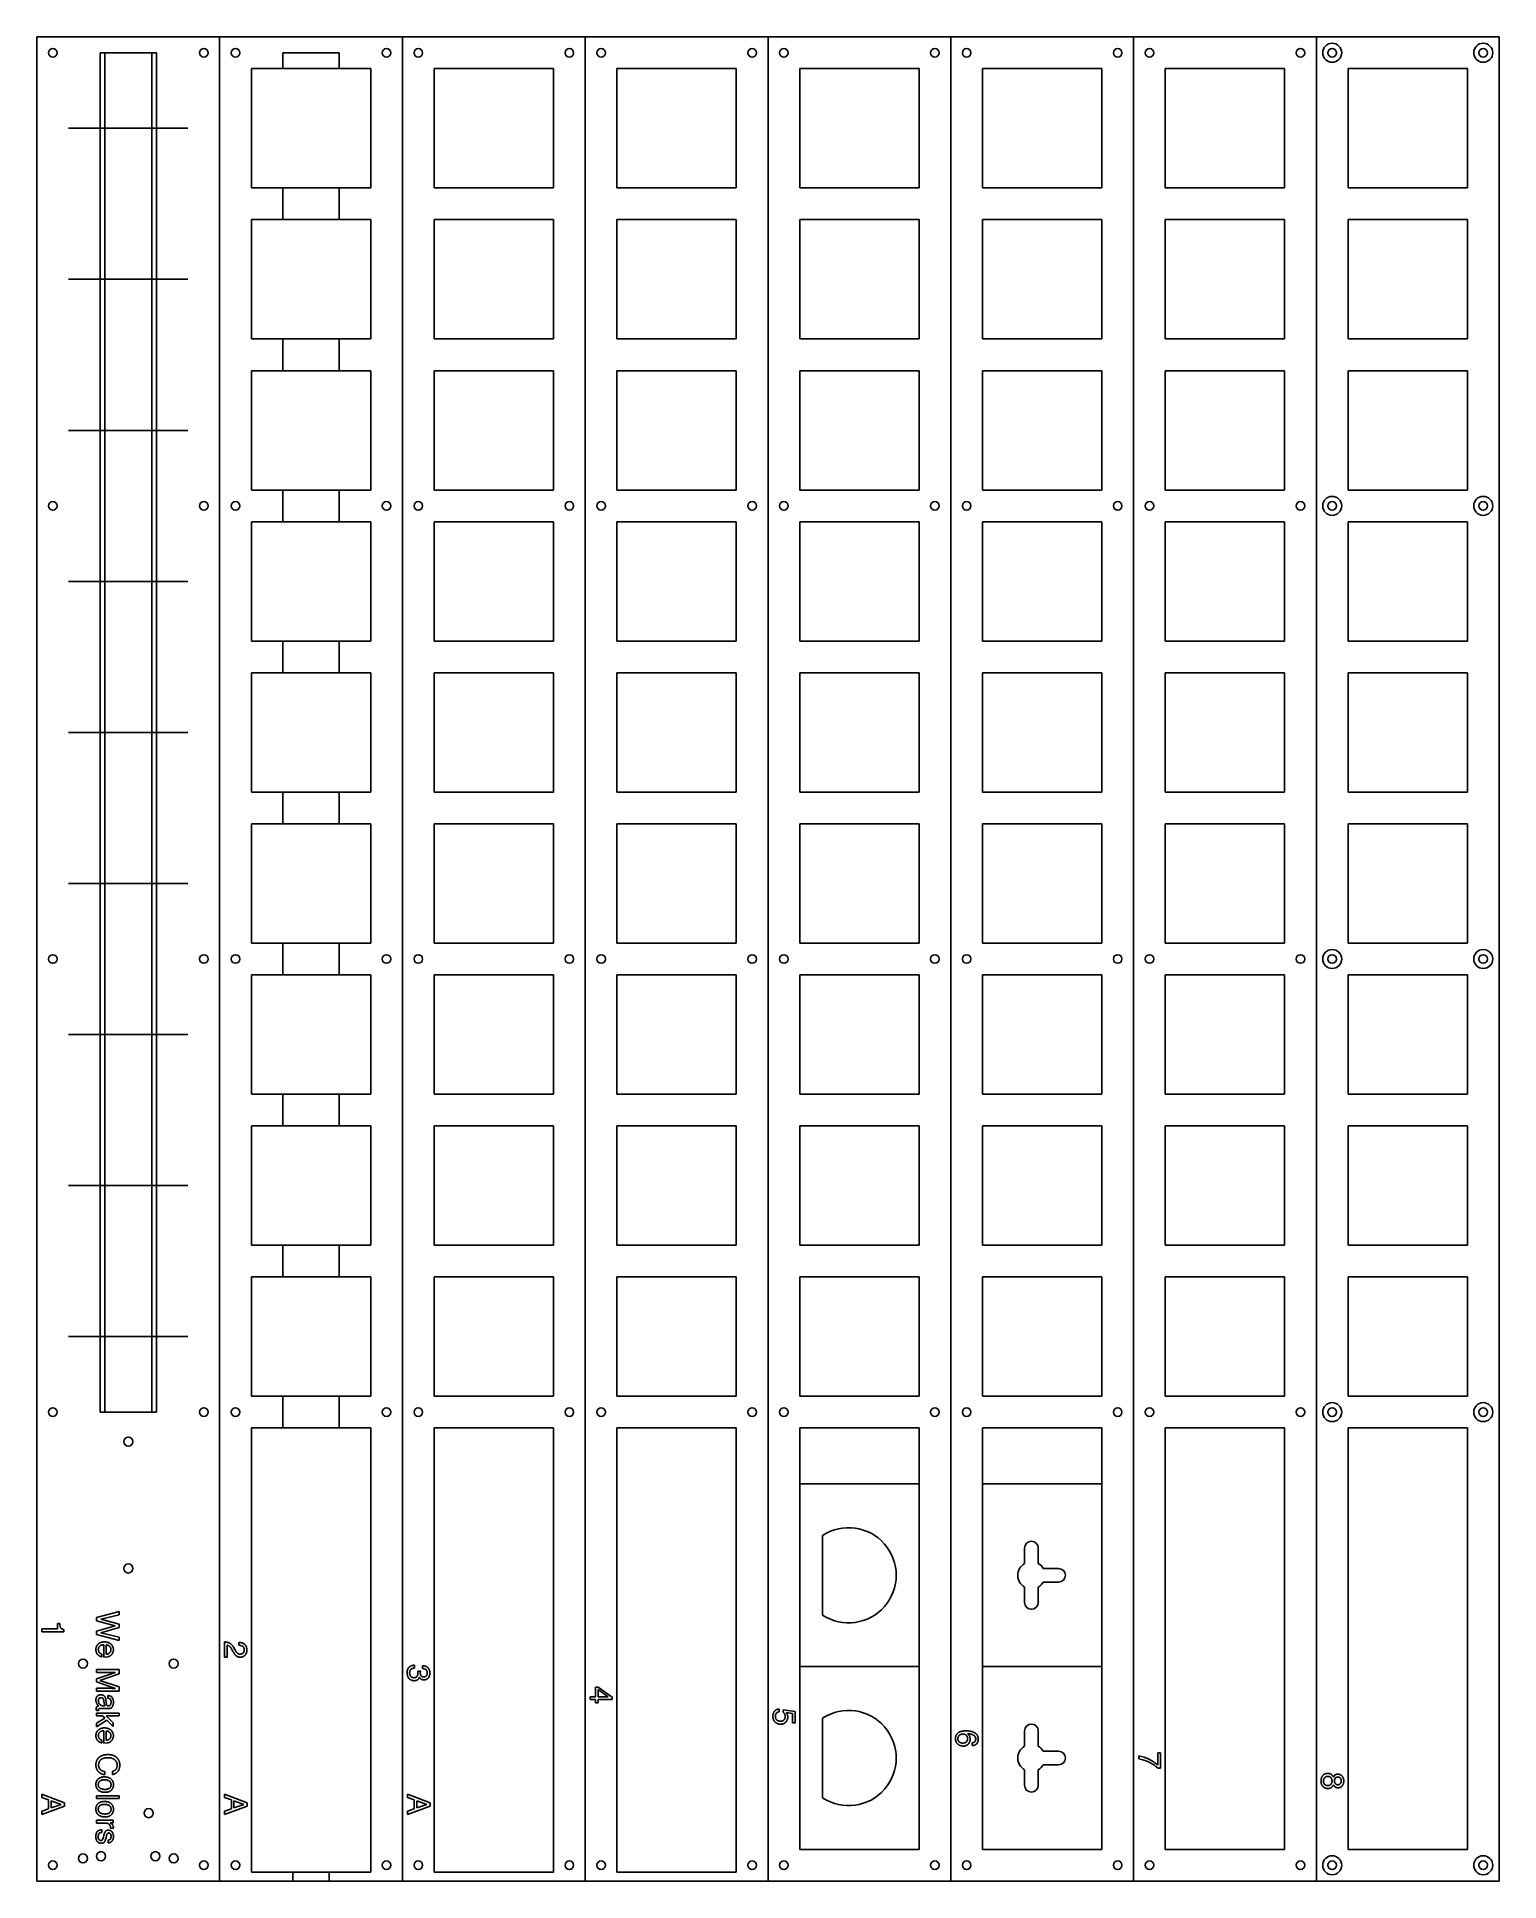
# Model space of a CAD drawing. Extents: x 0 to 323, y 0 to 407.
import ezdxf

# ---------------------------------------------------------------- set-up
doc = ezdxf.new("R2010")
doc.units = 0
for name, color, linetype in [('AMICA', 3, 'CONTINUOUS'), ('BORDER', 7, 'CONTINUOUS'), ('ENGRAVE-SCREWS', 1, 'CONTINUOUS'), ('FIXING', 3, 'CONTINUOUS'), ('GRID_LED', 6, 'CONTINUOUS'), ('GRID_PCB', 6, 'CONTINUOUS'), ('GRID_PCB_EX', 6, 'CONTINUOUS'), ('LED_STRIP10', 4, 'CONTINUOUS'), ('LED_STRIP12', 4, 'CONTINUOUS'), ('SCREWS-BORDER', 3, 'CONTINUOUS'), ('SCREWS-PIR', 3, 'CONTINUOUS'), ('STRIP_CUTS', 3, 'CONTINUOUS'), ('TEXT_LAYER$TXT_01', 4, 'CONTINUOUS'), ('TEXT_LAYER$TXT_02', 4, 'CONTINUOUS'), ('TEXT_LAYER$TXT_03', 4, 'CONTINUOUS'), ('TEXT_LAYER$TXT_04', 4, 'CONTINUOUS'), ('TEXT_LAYER$TXT_05', 4, 'CONTINUOUS'), ('TEXT_LAYER$TXT_06', 4, 'CONTINUOUS'), ('TEXT_LAYER$TXT_07', 4, 'CONTINUOUS'), ('TEXT_LAYER$TXT_08', 4, 'CONTINUOUS'), ('TEXT_LAYER$TXT_AMICA', 4, 'CONTINUOUS'), ('TEXT_LOGO', 4, 'CONTINUOUS'), ('USB_OPENING', 3, 'CONTINUOUS')]:
    doc.layers.add(name, color=color, linetype=linetype)

msp = doc.modelspace()

# ---------------------------------------------------------------- linework, layer by layer
at = {"layer": 'AMICA'}
for centre in [(10.16, 48), (30.16, 48), (24.66, 15), (10.16, 5), (14.16, 5.5), (26.16, 5.5), (30.16, 5)]:
    msp.add_circle(centre, 1, dxfattribs=at)
at = {"layer": 'BORDER'}
for p, q in [((0, 406.96), (0, 0)), ((0, 406.96), (322.64, 406.96)), ((40.33, 0), (40.33, 406.96)), ((80.66, 0), (80.66, 406.96)), ((120.99, 0), (120.99, 406.96)), ((161.32, 0), (161.32, 406.96)), ((201.65, 406.96), (201.65, 0)), ((241.98, 0), (241.98, 406.96)), ((282.31, 0), (282.31, 406.96)), ((322.64, 0), (322.64, 406.96)), ((322.64, 0), (0, 0))]:
    msp.add_line(p, q, dxfattribs=at)
at = {"layer": 'ENGRAVE-SCREWS'}
for centre in [(285.81, 403.46), (319.14, 403.46), (285.81, 303.47), (319.14, 303.47), (285.81, 203.48), (319.14, 203.48), (285.81, 103.49), (319.14, 103.49), (285.81, 3.5), (319.14, 3.5)]:
    msp.add_circle(centre, 2.1, dxfattribs=at)
at = {"layer": 'FIXING'}
for p, q in [((194.65, 87.66), (168.32, 87.66)), ((234.98, 87.66), (208.65, 87.66)), ((173.37, 58.7), (173.37, 76.29)), ((217.94, 73.49), (217.94, 70.09)), ((220.94, 70.09), (220.94, 73.49)), ((225.44, 68.99), (222.04, 68.99)), ((222.04, 65.99), (225.44, 65.99)), ((217.94, 64.9), (217.94, 61.49)), ((220.94, 61.49), (220.94, 64.9)), ((168.32, 47.33), (194.65, 47.33)), ((208.65, 47.33), (234.98, 47.33)), ((173.37, 18.37), (173.37, 35.96)), ((217.94, 33.16), (217.94, 29.76)), ((220.94, 29.76), (220.94, 33.16)), ((225.44, 28.66), (222.04, 28.66)), ((217.94, 24.57), (217.94, 21.16)), ((220.94, 21.16), (220.94, 24.57)), ((222.04, 25.66), (225.44, 25.66))]:
    msp.add_line(p, q, dxfattribs=at)
for centre, radius, start, end in [((179.11, 67.49), 10.5, 236.8609, 123.1391), ((219.44, 73.49), 1.5, 0, 180), ((219.44, 67.49), 3, 120, 240), ((219.44, 67.49), 3, 30, 60), ((219.44, 67.49), 3, 300, 330), ((225.44, 67.49), 1.5, 270, 90), ((219.44, 61.49), 1.5, 180, 0), ((179.11, 27.16), 10.5, 236.8609, 123.1391), ((219.44, 33.16), 1.5, 0, 180), ((219.44, 27.16), 3, 120, 240), ((219.44, 27.16), 3, 30, 60), ((225.44, 27.16), 1.5, 270, 90), ((219.44, 27.16), 3, 300, 330), ((219.44, 21.16), 1.5, 180, 0)]:
    msp.add_arc(centre, radius, start, end, dxfattribs=at)
at = {"layer": 'GRID_LED'}
for p, q in [((47.33, 399.96), (47.33, 373.63)), ((73.66, 399.96), (47.33, 399.96)), ((73.66, 373.63), (73.66, 399.96)), ((87.66, 399.96), (87.66, 373.63)), ((113.99, 399.96), (87.66, 399.96)), ((113.99, 373.63), (113.99, 399.96)), ((127.99, 399.96), (127.99, 373.63)), ((154.32, 399.96), (127.99, 399.96)), ((154.32, 373.63), (154.32, 399.96)), ((168.32, 399.96), (168.32, 373.63)), ((194.65, 399.96), (168.32, 399.96)), ((194.65, 373.63), (194.65, 399.96)), ((208.65, 399.96), (208.65, 373.63)), ((234.98, 399.96), (208.65, 399.96)), ((234.98, 373.63), (234.98, 399.96)), ((248.98, 399.96), (248.98, 373.63)), ((275.31, 399.96), (248.98, 399.96)), ((275.31, 373.63), (275.31, 399.96)), ((289.31, 399.96), (289.31, 373.63)), ((315.64, 399.96), (289.31, 399.96)), ((315.64, 373.63), (315.64, 399.96)), ((47.33, 373.63), (73.66, 373.63)), ((87.66, 373.63), (113.99, 373.63)), ((127.99, 373.63), (154.32, 373.63)), ((168.32, 373.63), (194.65, 373.63)), ((208.65, 373.63), (234.98, 373.63)), ((248.98, 373.63), (275.31, 373.63)), ((289.31, 373.63), (315.64, 373.63)), ((47.33, 366.63), (47.33, 340.3)), ((73.66, 366.63), (47.33, 366.63)), ((73.66, 340.3), (73.66, 366.63)), ((87.66, 366.63), (87.66, 340.3)), ((113.99, 366.63), (87.66, 366.63)), ((113.99, 340.3), (113.99, 366.63)), ((127.99, 366.63), (127.99, 340.3)), ((154.32, 366.63), (127.99, 366.63)), ((154.32, 340.3), (154.32, 366.63)), ((168.32, 366.63), (168.32, 340.3)), ((194.65, 366.63), (168.32, 366.63)), ((194.65, 340.3), (194.65, 366.63)), ((208.65, 366.63), (208.65, 340.3)), ((234.98, 366.63), (208.65, 366.63)), ((234.98, 340.3), (234.98, 366.63)), ((248.98, 366.63), (248.98, 340.3)), ((275.31, 366.63), (248.98, 366.63)), ((275.31, 340.3), (275.31, 366.63)), ((289.31, 366.63), (289.31, 340.3)), ((315.64, 366.63), (289.31, 366.63)), ((315.64, 340.3), (315.64, 366.63)), ((47.33, 340.3), (73.66, 340.3)), ((87.66, 340.3), (113.99, 340.3)), ((127.99, 340.3), (154.32, 340.3)), ((168.32, 340.3), (194.65, 340.3)), ((208.65, 340.3), (234.98, 340.3)), ((248.98, 340.3), (275.31, 340.3)), ((289.31, 340.3), (315.64, 340.3)), ((47.33, 333.3), (47.33, 306.97)), ((73.66, 333.3), (47.33, 333.3)), ((73.66, 306.97), (73.66, 333.3)), ((87.66, 333.3), (87.66, 306.97)), ((113.99, 333.3), (87.66, 333.3)), ((113.99, 306.97), (113.99, 333.3)), ((127.99, 333.3), (127.99, 306.97)), ((154.32, 333.3), (127.99, 333.3)), ((154.32, 306.97), (154.32, 333.3)), ((168.32, 333.3), (168.32, 306.97)), ((194.65, 333.3), (168.32, 333.3)), ((194.65, 306.97), (194.65, 333.3)), ((208.65, 333.3), (208.65, 306.97)), ((234.98, 333.3), (208.65, 333.3)), ((234.98, 306.97), (234.98, 333.3)), ((248.98, 333.3), (248.98, 306.97)), ((275.31, 333.3), (248.98, 333.3)), ((275.31, 306.97), (275.31, 333.3)), ((289.31, 333.3), (289.31, 306.97)), ((315.64, 333.3), (289.31, 333.3)), ((315.64, 306.97), (315.64, 333.3)), ((47.33, 306.97), (73.66, 306.97)), ((87.66, 306.97), (113.99, 306.97)), ((127.99, 306.97), (154.32, 306.97)), ((168.32, 306.97), (194.65, 306.97)), ((208.65, 306.97), (234.98, 306.97)), ((248.98, 306.97), (275.31, 306.97)), ((289.31, 306.97), (315.64, 306.97)), ((47.33, 299.97), (47.33, 273.64)), ((73.66, 299.97), (47.33, 299.97)), ((73.66, 273.64), (73.66, 299.97)), ((87.66, 299.97), (87.66, 273.64)), ((113.99, 299.97), (87.66, 299.97)), ((113.99, 273.64), (113.99, 299.97)), ((127.99, 299.97), (127.99, 273.64)), ((154.32, 299.97), (127.99, 299.97)), ((154.32, 273.64), (154.32, 299.97)), ((168.32, 299.97), (168.32, 273.64)), ((194.65, 299.97), (168.32, 299.97)), ((194.65, 273.64), (194.65, 299.97)), ((208.65, 299.97), (208.65, 273.64)), ((234.98, 299.97), (208.65, 299.97)), ((234.98, 273.64), (234.98, 299.97)), ((248.98, 299.97), (248.98, 273.64)), ((275.31, 299.97), (248.98, 299.97)), ((275.31, 273.64), (275.31, 299.97)), ((289.31, 299.97), (289.31, 273.64)), ((315.64, 299.97), (289.31, 299.97)), ((315.64, 273.64), (315.64, 299.97)), ((47.33, 273.64), (73.66, 273.64)), ((87.66, 273.64), (113.99, 273.64)), ((127.99, 273.64), (154.32, 273.64)), ((168.32, 273.64), (194.65, 273.64)), ((208.65, 273.64), (234.98, 273.64)), ((248.98, 273.64), (275.31, 273.64)), ((289.31, 273.64), (315.64, 273.64)), ((47.33, 266.64), (47.33, 240.31)), ((73.66, 266.64), (47.33, 266.64)), ((73.66, 240.31), (73.66, 266.64)), ((87.66, 266.64), (87.66, 240.31)), ((113.99, 266.64), (87.66, 266.64)), ((113.99, 240.31), (113.99, 266.64)), ((127.99, 266.64), (127.99, 240.31)), ((154.32, 266.64), (127.99, 266.64)), ((154.32, 240.31), (154.32, 266.64)), ((168.32, 266.64), (168.32, 240.31)), ((194.65, 266.64), (168.32, 266.64)), ((194.65, 240.31), (194.65, 266.64)), ((208.65, 266.64), (208.65, 240.31)), ((234.98, 266.64), (208.65, 266.64)), ((234.98, 240.31), (234.98, 266.64)), ((248.98, 266.64), (248.98, 240.31)), ((275.31, 266.64), (248.98, 266.64)), ((275.31, 240.31), (275.31, 266.64)), ((289.31, 266.64), (289.31, 240.31)), ((315.64, 266.64), (289.31, 266.64)), ((315.64, 240.31), (315.64, 266.64)), ((47.33, 240.31), (73.66, 240.31)), ((87.66, 240.31), (113.99, 240.31)), ((127.99, 240.31), (154.32, 240.31)), ((168.32, 240.31), (194.65, 240.31)), ((208.65, 240.31), (234.98, 240.31)), ((248.98, 240.31), (275.31, 240.31)), ((289.31, 240.31), (315.64, 240.31)), ((47.33, 233.31), (47.33, 206.98)), ((73.66, 233.31), (47.33, 233.31)), ((73.66, 206.98), (73.66, 233.31)), ((87.66, 233.31), (87.66, 206.98)), ((113.99, 233.31), (87.66, 233.31)), ((113.99, 206.98), (113.99, 233.31)), ((127.99, 233.31), (127.99, 206.98)), ((154.32, 233.31), (127.99, 233.31)), ((154.32, 206.98), (154.32, 233.31)), ((168.32, 233.31), (168.32, 206.98)), ((194.65, 233.31), (168.32, 233.31)), ((194.65, 206.98), (194.65, 233.31)), ((208.65, 233.31), (208.65, 206.98)), ((234.98, 233.31), (208.65, 233.31)), ((234.98, 206.98), (234.98, 233.31)), ((248.98, 233.31), (248.98, 206.98)), ((275.31, 233.31), (248.98, 233.31)), ((275.31, 206.98), (275.31, 233.31)), ((289.31, 233.31), (289.31, 206.98)), ((315.64, 233.31), (289.31, 233.31)), ((315.64, 206.98), (315.64, 233.31)), ((47.33, 206.98), (73.66, 206.98)), ((87.66, 206.98), (113.99, 206.98)), ((127.99, 206.98), (154.32, 206.98)), ((168.32, 206.98), (194.65, 206.98)), ((208.65, 206.98), (234.98, 206.98)), ((248.98, 206.98), (275.31, 206.98)), ((289.31, 206.98), (315.64, 206.98)), ((47.33, 199.98), (47.33, 173.65)), ((73.66, 199.98), (47.33, 199.98)), ((73.66, 173.65), (73.66, 199.98)), ((87.66, 199.98), (87.66, 173.65)), ((113.99, 199.98), (87.66, 199.98)), ((113.99, 173.65), (113.99, 199.98)), ((127.99, 199.98), (127.99, 173.65)), ((154.32, 199.98), (127.99, 199.98)), ((154.32, 173.65), (154.32, 199.98)), ((168.32, 199.98), (168.32, 173.65)), ((194.65, 199.98), (168.32, 199.98)), ((194.65, 173.65), (194.65, 199.98)), ((208.65, 199.98), (208.65, 173.65)), ((234.98, 199.98), (208.65, 199.98)), ((234.98, 173.65), (234.98, 199.98)), ((248.98, 199.98), (248.98, 173.65)), ((275.31, 199.98), (248.98, 199.98)), ((275.31, 173.65), (275.31, 199.98)), ((289.31, 199.98), (289.31, 173.65)), ((315.64, 199.98), (289.31, 199.98)), ((315.64, 173.65), (315.64, 199.98)), ((47.33, 173.65), (73.66, 173.65)), ((87.66, 173.65), (113.99, 173.65)), ((127.99, 173.65), (154.32, 173.65)), ((168.32, 173.65), (194.65, 173.65)), ((208.65, 173.65), (234.98, 173.65)), ((248.98, 173.65), (275.31, 173.65)), ((289.31, 173.65), (315.64, 173.65)), ((47.33, 166.65), (47.33, 140.32)), ((73.66, 166.65), (47.33, 166.65)), ((73.66, 140.32), (73.66, 166.65)), ((87.66, 166.65), (87.66, 140.32)), ((113.99, 166.65), (87.66, 166.65)), ((113.99, 140.32), (113.99, 166.65)), ((127.99, 166.65), (127.99, 140.32)), ((154.32, 166.65), (127.99, 166.65)), ((154.32, 140.32), (154.32, 166.65)), ((168.32, 166.65), (168.32, 140.32)), ((194.65, 166.65), (168.32, 166.65)), ((194.65, 140.32), (194.65, 166.65)), ((208.65, 166.65), (208.65, 140.32)), ((234.98, 166.65), (208.65, 166.65)), ((234.98, 140.32), (234.98, 166.65)), ((248.98, 166.65), (248.98, 140.32)), ((275.31, 166.65), (248.98, 166.65)), ((275.31, 140.32), (275.31, 166.65)), ((289.31, 166.65), (289.31, 140.32)), ((315.64, 166.65), (289.31, 166.65)), ((315.64, 140.32), (315.64, 166.65)), ((47.33, 140.32), (73.66, 140.32)), ((87.66, 140.32), (113.99, 140.32)), ((127.99, 140.32), (154.32, 140.32)), ((168.32, 140.32), (194.65, 140.32)), ((208.65, 140.32), (234.98, 140.32)), ((248.98, 140.32), (275.31, 140.32)), ((289.31, 140.32), (315.64, 140.32)), ((47.33, 133.32), (47.33, 106.99)), ((73.66, 133.32), (47.33, 133.32)), ((73.66, 106.99), (73.66, 133.32)), ((87.66, 133.32), (87.66, 106.99)), ((113.99, 133.32), (87.66, 133.32)), ((113.99, 106.99), (113.99, 133.32)), ((127.99, 133.32), (127.99, 106.99)), ((154.32, 133.32), (127.99, 133.32)), ((154.32, 106.99), (154.32, 133.32)), ((168.32, 133.32), (168.32, 106.99)), ((194.65, 133.32), (168.32, 133.32)), ((194.65, 106.99), (194.65, 133.32)), ((208.65, 133.32), (208.65, 106.99)), ((234.98, 133.32), (208.65, 133.32)), ((234.98, 106.99), (234.98, 133.32)), ((248.98, 133.32), (248.98, 106.99)), ((275.31, 133.32), (248.98, 133.32)), ((275.31, 106.99), (275.31, 133.32)), ((289.31, 133.32), (289.31, 106.99)), ((315.64, 133.32), (289.31, 133.32)), ((315.64, 106.99), (315.64, 133.32)), ((47.33, 106.99), (73.66, 106.99)), ((87.66, 106.99), (113.99, 106.99)), ((127.99, 106.99), (154.32, 106.99)), ((168.32, 106.99), (194.65, 106.99)), ((208.65, 106.99), (234.98, 106.99)), ((248.98, 106.99), (275.31, 106.99)), ((289.31, 106.99), (315.64, 106.99))]:
    msp.add_line(p, q, dxfattribs=at)
at = {"layer": 'GRID_PCB'}
for p, q in [((168.32, 99.99), (168.32, 7)), ((194.65, 99.99), (168.32, 99.99)), ((194.65, 7), (194.65, 99.99)), ((208.65, 99.99), (208.65, 7)), ((234.98, 99.99), (208.65, 99.99)), ((234.98, 7), (234.98, 99.99)), ((248.98, 99.99), (248.98, 7)), ((275.31, 99.99), (248.98, 99.99)), ((275.31, 7), (275.31, 99.99)), ((289.31, 99.99), (289.31, 7)), ((315.64, 99.99), (289.31, 99.99)), ((315.64, 7), (315.64, 99.99)), ((168.32, 7), (194.65, 7)), ((208.65, 7), (234.98, 7)), ((248.98, 7), (275.31, 7)), ((289.31, 7), (315.64, 7))]:
    msp.add_line(p, q, dxfattribs=at)
at = {"layer": 'GRID_PCB_EX'}
for p, q in [((47.33, 99.99), (47.33, 2)), ((73.66, 99.99), (47.33, 99.99)), ((73.66, 2), (73.66, 99.99)), ((87.66, 99.99), (87.66, 2)), ((113.99, 99.99), (87.66, 99.99)), ((113.99, 2), (113.99, 99.99)), ((127.99, 99.99), (127.99, 2)), ((154.32, 99.99), (127.99, 99.99)), ((154.32, 2), (154.32, 99.99)), ((47.33, 2), (73.66, 2)), ((87.66, 2), (113.99, 2)), ((127.99, 2), (154.32, 2))]:
    msp.add_line(p, q, dxfattribs=at)
at = {"layer": 'LED_STRIP10'}
for p, q in [((25.37, 403.46), (14.97, 403.46)), ((14.97, 403.46), (14.97, 103.49)), ((25.37, 103.49), (25.37, 403.46)), ((7, 386.8), (33.33, 386.8)), ((7, 353.46), (33.33, 353.46)), ((7, 320.13), (33.33, 320.13)), ((7, 286.81), (33.33, 286.81)), ((7, 253.47), (33.33, 253.47)), ((7, 220.15), (33.33, 220.15)), ((7, 186.81), (33.33, 186.81)), ((7, 153.49), (33.33, 153.49)), ((7, 120.16), (33.33, 120.16)), ((14.97, 103.49), (25.37, 103.49))]:
    msp.add_line(p, q, dxfattribs=at)
at = {"layer": 'LED_STRIP12'}
for p, q in [((26.37, 403.46), (13.97, 403.46)), ((13.97, 403.46), (13.97, 103.49)), ((26.37, 103.49), (26.37, 403.46)), ((13.97, 103.49), (26.37, 103.49))]:
    msp.add_line(p, q, dxfattribs=at)
at = {"layer": 'SCREWS-BORDER'}
for centre in [(3.5, 403.46), (36.83, 403.46), (43.83, 403.46), (77.16, 403.46), (84.16, 403.46), (117.49, 403.46), (124.49, 403.46), (157.82, 403.46), (164.82, 403.46), (198.15, 403.46), (205.15, 403.46), (238.48, 403.46), (245.48, 403.46), (278.81, 403.46), (285.81, 403.46), (319.14, 403.46), (3.5, 303.47), (36.83, 303.47), (43.83, 303.47), (77.16, 303.47), (84.16, 303.47), (117.49, 303.47), (124.49, 303.47), (157.82, 303.47), (164.82, 303.47), (198.15, 303.47), (205.15, 303.47), (238.48, 303.47), (245.48, 303.47), (278.81, 303.47), (285.81, 303.47), (319.14, 303.47), (3.5, 203.48), (36.83, 203.48), (43.83, 203.48), (77.16, 203.48), (84.16, 203.48), (117.49, 203.48), (124.49, 203.48), (157.82, 203.48), (164.82, 203.48), (198.15, 203.48), (205.15, 203.48), (238.48, 203.48), (245.48, 203.48), (278.81, 203.48), (285.81, 203.48), (319.14, 203.48), (3.5, 103.49), (36.83, 103.49), (43.83, 103.49), (77.16, 103.49), (84.16, 103.49), (117.49, 103.49), (124.49, 103.49), (157.82, 103.49), (164.82, 103.49), (198.15, 103.49), (205.15, 103.49), (238.48, 103.49), (245.48, 103.49), (278.81, 103.49), (285.81, 103.49), (319.14, 103.49), (3.5, 3.5), (36.83, 3.5), (43.83, 3.5), (77.16, 3.5), (84.16, 3.5), (117.49, 3.5), (124.49, 3.5), (157.82, 3.5), (164.82, 3.5), (198.15, 3.5), (205.15, 3.5), (238.48, 3.5), (245.48, 3.5), (278.81, 3.5), (285.81, 3.5), (319.14, 3.5)]:
    msp.add_circle(centre, 0.95, dxfattribs=at)
at = {"layer": 'SCREWS-PIR'}
for centre in [(20.17, 96.99), (20.17, 68.99)]:
    msp.add_circle(centre, 1, dxfattribs=at)
at = {"layer": 'STRIP_CUTS'}
for p, q in [((54.3, 403.46), (66.7, 403.46)), ((54.3, 399.96), (54.3, 403.46)), ((66.7, 403.46), (66.7, 399.96)), ((54.3, 366.63), (54.3, 373.63)), ((66.7, 366.63), (66.7, 373.63)), ((54.3, 333.3), (54.3, 340.3)), ((66.7, 333.3), (66.7, 340.3)), ((54.3, 299.97), (54.3, 306.97)), ((66.7, 299.97), (66.7, 306.97)), ((54.3, 266.64), (54.3, 273.64)), ((66.7, 266.64), (66.7, 273.64)), ((54.3, 233.31), (54.3, 240.31)), ((66.7, 233.31), (66.7, 240.31)), ((54.3, 199.98), (54.3, 206.98)), ((66.7, 199.98), (66.7, 206.98)), ((54.3, 166.65), (54.3, 173.65)), ((66.7, 166.65), (66.7, 173.65)), ((54.3, 133.32), (54.3, 140.32)), ((66.7, 133.32), (66.7, 140.32)), ((54.3, 106.99), (54.3, 99.99)), ((66.7, 106.99), (66.7, 99.99))]:
    msp.add_line(p, q, dxfattribs=at)
at = {"layer": 'TEXT_LAYER$TXT_01'}
for p, q in [((1.11, 55.02), (1.11, 55.67)), ((1.11, 55.67), (4.56, 55.67)), ((5.97, 55.02), (1.11, 55.02)), ((4.56, 56.82), (5.03, 56.82)), ((4.56, 55.67), (4.56, 56.82)), ((5.03, 56.82), (5.05, 56.66)), ((5.05, 56.66), (5.07, 56.51)), ((5.07, 56.51), (5.08, 56.44)), ((5.08, 56.44), (5.09, 56.38)), ((5.09, 56.38), (5.11, 56.31)), ((5.11, 56.31), (5.12, 56.25)), ((5.12, 56.25), (5.13, 56.2)), ((5.13, 56.2), (5.15, 56.14)), ((5.15, 56.14), (5.16, 56.09)), ((5.16, 56.09), (5.18, 56.05)), ((5.18, 56.05), (5.19, 56.03)), ((5.19, 56.03), (5.2, 56)), ((5.2, 56), (5.2, 55.98)), ((5.2, 55.98), (5.21, 55.96)), ((5.21, 55.96), (5.22, 55.94)), ((5.22, 55.94), (5.23, 55.93)), ((5.23, 55.93), (5.24, 55.91)), ((5.24, 55.91), (5.25, 55.89)), ((5.25, 55.89), (5.25, 55.88)), ((5.25, 55.88), (5.26, 55.87)), ((5.26, 55.87), (5.26, 55.87)), ((5.26, 55.87), (5.27, 55.86)), ((5.27, 55.86), (5.28, 55.85)), ((5.28, 55.85), (5.28, 55.84)), ((5.28, 55.84), (5.29, 55.84)), ((5.29, 55.84), (5.29, 55.83)), ((5.29, 55.83), (5.3, 55.82)), ((5.3, 55.82), (5.31, 55.81)), ((5.31, 55.81), (5.31, 55.81)), ((5.31, 55.81), (5.32, 55.8)), ((5.32, 55.8), (5.33, 55.79)), ((5.33, 55.79), (5.34, 55.78)), ((5.34, 55.78), (5.35, 55.77)), ((5.35, 55.77), (5.37, 55.75)), ((5.37, 55.75), (5.38, 55.74)), ((5.38, 55.74), (5.4, 55.73)), ((5.4, 55.73), (5.42, 55.71)), ((5.42, 55.71), (5.44, 55.7)), ((5.44, 55.7), (5.46, 55.69)), ((5.46, 55.69), (5.48, 55.67)), ((5.48, 55.67), (5.5, 55.66)), ((5.5, 55.66), (5.53, 55.65)), ((5.53, 55.65), (5.55, 55.64)), ((5.55, 55.64), (5.58, 55.63)), ((5.58, 55.63), (5.6, 55.62)), ((5.6, 55.62), (5.63, 55.6)), ((5.63, 55.6), (5.65, 55.59)), ((5.65, 55.59), (5.68, 55.58)), ((5.68, 55.58), (5.71, 55.57)), ((5.71, 55.57), (5.77, 55.55)), ((5.77, 55.55), (5.83, 55.53)), ((5.83, 55.53), (5.9, 55.52)), ((5.9, 55.52), (5.97, 55.5)), ((5.97, 55.5), (5.97, 55.02))]:
    msp.add_line(p, q, dxfattribs=at)
at = {"layer": 'TEXT_LAYER$TXT_02'}
for p, q in [((41.42, 52.78), (41.42, 49.43)), ((41.52, 52.77), (41.42, 52.78)), ((41.42, 49.43), (42, 49.43)), ((41.61, 52.76), (41.52, 52.77)), ((41.71, 52.75), (41.61, 52.76)), ((41.8, 52.74), (41.71, 52.75)), ((41.89, 52.72), (41.8, 52.74)), ((41.98, 52.7), (41.89, 52.72)), ((42.08, 52.68), (41.98, 52.7)), ((42, 52.09), (42.06, 52.07)), ((42, 49.43), (42, 52.09)), ((42.06, 52.07), (42.11, 52.05)), ((42.17, 52.65), (42.08, 52.68)), ((42.11, 52.05), (42.17, 52.02)), ((42.26, 52.62), (42.17, 52.65)), ((42.17, 52.02), (42.22, 52)), ((42.22, 52), (42.27, 51.97)), ((42.35, 52.59), (42.26, 52.62)), ((42.27, 51.97), (42.32, 51.94)), ((42.32, 51.94), (42.37, 51.9)), ((42.43, 52.56), (42.35, 52.59)), ((42.37, 51.9), (42.42, 51.87)), ((42.42, 51.87), (42.47, 51.84)), ((42.52, 52.52), (42.43, 52.56)), ((42.47, 51.84), (42.51, 51.8)), ((42.51, 51.8), (42.56, 51.76)), ((42.58, 52.48), (42.52, 52.52)), ((42.56, 51.76), (42.6, 51.72)), ((42.64, 52.44), (42.58, 52.48)), ((42.6, 51.72), (42.65, 51.68)), ((42.71, 52.4), (42.64, 52.44)), ((42.65, 51.68), (42.69, 51.64)), ((42.69, 51.64), (42.73, 51.59)), ((42.76, 52.36), (42.71, 52.4)), ((42.73, 51.59), (42.76, 51.55)), ((42.82, 52.31), (42.76, 52.36)), ((42.76, 51.55), (42.8, 51.5)), ((42.8, 51.5), (42.84, 51.45)), ((42.88, 52.26), (42.82, 52.31)), ((42.84, 51.45), (42.87, 51.4)), ((42.87, 51.4), (42.9, 51.35)), ((42.93, 52.22), (42.88, 52.26)), ((42.9, 51.35), (42.93, 51.3)), ((42.98, 52.16), (42.93, 52.22)), ((42.93, 51.3), (42.96, 51.25)), ((42.96, 51.25), (42.99, 51.19)), ((43.03, 52.11), (42.98, 52.16)), ((42.99, 51.19), (43.01, 51.14)), ((43.01, 51.14), (43.27, 50.67)), ((43.08, 52.06), (43.03, 52.11)), ((43.13, 52), (43.08, 52.06)), ((43.17, 51.94), (43.13, 52)), ((43.22, 51.88), (43.17, 51.94)), ((43.26, 51.82), (43.22, 51.88)), ((43.3, 51.76), (43.26, 51.82)), ((43.27, 50.67), (43.35, 50.53)), ((43.33, 51.7), (43.3, 51.76)), ((43.37, 51.63), (43.33, 51.7)), ((43.35, 50.53), (43.43, 50.39)), ((43.75, 50.98), (43.37, 51.63)), ((43.43, 50.39), (43.51, 50.27)), ((43.51, 50.27), (43.59, 50.15)), ((43.59, 50.15), (43.66, 50.05)), ((43.66, 50.05), (43.69, 50.01)), ((43.69, 50.01), (43.73, 49.96)), ((43.73, 49.96), (43.76, 49.92)), ((43.81, 50.87), (43.75, 50.98)), ((43.76, 49.92), (43.79, 49.89)), ((43.79, 49.89), (43.82, 49.85)), ((43.87, 50.78), (43.81, 50.87)), ((43.82, 49.85), (43.85, 49.82)), ((43.85, 49.82), (43.88, 49.79)), ((43.93, 50.69), (43.87, 50.78)), ((43.88, 49.79), (43.91, 49.77)), ((43.91, 49.77), (43.93, 49.75)), ((43.98, 50.61), (43.93, 50.69)), ((43.93, 49.75), (43.96, 49.72)), ((43.96, 49.72), (43.99, 49.7)), ((44.04, 50.53), (43.98, 50.61)), ((43.99, 49.7), (44.02, 49.68)), ((44.02, 49.68), (44.04, 49.66)), ((44.06, 50.5), (44.04, 50.53)), ((44.04, 49.66), (44.07, 49.64)), ((44.09, 50.47), (44.06, 50.5)), ((44.07, 49.64), (44.1, 49.62)), ((44.11, 50.44), (44.09, 50.47)), ((44.1, 49.62), (44.13, 49.6)), ((44.13, 50.41), (44.11, 50.44)), ((44.16, 50.39), (44.13, 50.41)), ((44.13, 49.6), (44.16, 49.59)), ((44.18, 50.36), (44.16, 50.39)), ((44.16, 49.59), (44.19, 49.57)), ((44.2, 50.35), (44.18, 50.36)), ((44.19, 49.57), (44.22, 49.55)), ((44.22, 50.33), (44.2, 50.35)), ((44.23, 50.31), (44.22, 50.33)), ((44.22, 49.55), (44.25, 49.54)), ((44.25, 50.3), (44.23, 50.31)), ((44.27, 50.28), (44.25, 50.3)), ((44.25, 49.54), (44.28, 49.52)), ((44.29, 50.27), (44.27, 50.28)), ((44.28, 49.52), (44.31, 49.51)), ((44.31, 50.26), (44.29, 50.27)), ((44.33, 50.24), (44.31, 50.26)), ((44.31, 49.51), (44.34, 49.5)), ((44.35, 50.23), (44.33, 50.24)), ((44.34, 49.5), (44.38, 49.49)), ((44.37, 50.22), (44.35, 50.23)), ((44.38, 50.21), (44.37, 50.22)), ((44.4, 50.19), (44.38, 50.21)), ((44.38, 49.49), (44.41, 49.48)), ((44.42, 50.18), (44.4, 50.19)), ((44.41, 49.48), (44.44, 49.47)), ((44.44, 50.17), (44.42, 50.18)), ((44.46, 50.16), (44.44, 50.17)), ((44.44, 49.47), (44.47, 49.46)), ((44.48, 50.16), (44.46, 50.16)), ((44.47, 49.46), (44.51, 49.45)), ((44.5, 50.15), (44.48, 50.16)), ((44.52, 50.14), (44.5, 50.15)), ((44.51, 49.45), (44.54, 49.44)), ((44.55, 50.13), (44.52, 50.14)), ((44.54, 49.44), (44.57, 49.43)), ((44.57, 50.12), (44.55, 50.13)), ((44.57, 52.66), (44.57, 52.04)), ((44.65, 52.66), (44.57, 52.66)), ((44.57, 52.04), (44.62, 52.03)), ((44.59, 50.12), (44.57, 50.12)), ((44.57, 49.43), (44.61, 49.43)), ((44.61, 50.11), (44.59, 50.12)), ((44.63, 50.11), (44.61, 50.11)), ((44.61, 49.43), (44.64, 49.42)), ((44.62, 52.03), (44.68, 52.03)), ((44.65, 50.1), (44.63, 50.11)), ((44.64, 49.42), (44.68, 49.42)), ((44.72, 52.65), (44.65, 52.66)), ((44.67, 50.1), (44.65, 50.1)), ((44.69, 50.1), (44.67, 50.1)), ((44.68, 52.03), (44.73, 52.03)), ((44.68, 49.42), (44.71, 49.41)), ((44.72, 50.09), (44.69, 50.1)), ((44.71, 49.41), (44.75, 49.41)), ((44.8, 52.65), (44.72, 52.65)), ((44.74, 50.09), (44.72, 50.09)), ((44.73, 52.03), (44.78, 52.02)), ((44.76, 50.09), (44.74, 50.09)), ((44.75, 49.41), (44.78, 49.41)), ((44.78, 50.09), (44.76, 50.09)), ((44.78, 52.02), (44.83, 52.02)), ((44.8, 50.09), (44.78, 50.09)), ((44.78, 49.41), (44.82, 49.41)), ((44.87, 52.64), (44.8, 52.65)), ((44.83, 50.09), (44.8, 50.09)), ((44.82, 49.41), (44.85, 49.41)), ((44.83, 52.02), (44.88, 52.01)), ((44.85, 50.09), (44.83, 50.09)), ((44.88, 50.09), (44.85, 50.09)), ((44.85, 49.41), (44.89, 49.41)), ((44.94, 52.63), (44.87, 52.64)), ((44.88, 52.01), (44.93, 52)), ((44.91, 50.09), (44.88, 50.09)), ((44.89, 49.41), (44.92, 49.41)), ((44.93, 50.09), (44.91, 50.09)), ((44.92, 49.41), (44.96, 49.41)), ((44.93, 52), (44.97, 51.99)), ((44.96, 50.09), (44.93, 50.09)), ((45.01, 52.62), (44.94, 52.63)), ((44.98, 50.09), (44.96, 50.09)), ((44.96, 49.41), (44.99, 49.41)), ((44.97, 51.99), (45.02, 51.98)), ((45.01, 50.1), (44.98, 50.09)), ((44.99, 49.41), (45.03, 49.42)), ((45.08, 52.61), (45.01, 52.62)), ((45.03, 50.1), (45.01, 50.1)), ((45.02, 51.98), (45.06, 51.97)), ((45.05, 50.11), (45.03, 50.1)), ((45.03, 49.42), (45.06, 49.42)), ((45.08, 50.11), (45.05, 50.11)), ((45.06, 51.97), (45.1, 51.96)), ((45.06, 49.42), (45.09, 49.43)), ((45.15, 52.59), (45.08, 52.61)), ((45.1, 50.12), (45.08, 50.11)), ((45.09, 49.43), (45.13, 49.43)), ((45.1, 51.96), (45.14, 51.95)), ((45.12, 50.12), (45.1, 50.12)), ((45.14, 50.13), (45.12, 50.12)), ((45.13, 49.43), (45.16, 49.44)), ((45.14, 51.95), (45.17, 51.94)), ((45.17, 50.13), (45.14, 50.13)), ((45.21, 52.58), (45.15, 52.59)), ((45.16, 49.44), (45.19, 49.45)), ((45.17, 51.94), (45.19, 51.93)), ((45.19, 50.14), (45.17, 50.13)), ((45.19, 51.93), (45.21, 51.92)), ((45.21, 50.15), (45.19, 50.14)), ((45.19, 49.45), (45.22, 49.45)), ((45.27, 52.56), (45.21, 52.58)), ((45.21, 51.92), (45.23, 51.92)), ((45.23, 50.16), (45.21, 50.15)), ((45.22, 49.45), (45.26, 49.46)), ((45.23, 51.92), (45.24, 51.91)), ((45.25, 50.17), (45.23, 50.16)), ((45.24, 51.91), (45.26, 51.9)), ((45.27, 50.18), (45.25, 50.17)), ((45.26, 51.9), (45.28, 51.89)), ((45.26, 49.46), (45.29, 49.47)), ((45.33, 52.54), (45.27, 52.56)), ((45.29, 50.18), (45.27, 50.18)), ((45.28, 51.89), (45.31, 51.88)), ((45.31, 50.2), (45.29, 50.18)), ((45.29, 49.47), (45.32, 49.48)), ((45.31, 51.88), (45.33, 51.86)), ((45.33, 50.21), (45.31, 50.2)), ((45.32, 49.48), (45.35, 49.49)), ((45.36, 52.53), (45.33, 52.54)), ((45.33, 51.86), (45.35, 51.85)), ((45.35, 50.22), (45.33, 50.21)), ((45.35, 51.85), (45.36, 51.84)), ((45.37, 50.23), (45.35, 50.22)), ((45.35, 49.49), (45.38, 49.5)), ((45.39, 52.52), (45.36, 52.53)), ((45.36, 51.84), (45.38, 51.84)), ((45.39, 50.24), (45.37, 50.23)), ((45.38, 51.84), (45.39, 51.83)), ((45.38, 49.5), (45.42, 49.52)), ((45.42, 52.51), (45.39, 52.52)), ((45.39, 51.83), (45.4, 51.82)), ((45.4, 50.25), (45.39, 50.24)), ((45.4, 51.82), (45.41, 51.81)), ((45.42, 50.27), (45.4, 50.25)), ((45.41, 51.81), (45.43, 51.8)), ((45.45, 52.5), (45.42, 52.51)), ((45.44, 50.28), (45.42, 50.27)), ((45.42, 49.52), (45.45, 49.53)), ((45.43, 51.8), (45.44, 51.79)), ((45.44, 51.79), (45.45, 51.78)), ((45.45, 50.29), (45.44, 50.28)), ((45.48, 52.49), (45.45, 52.5)), ((45.45, 51.78), (45.46, 51.77)), ((45.47, 50.31), (45.45, 50.29)), ((45.45, 49.53), (45.48, 49.54)), ((45.46, 51.77), (45.47, 51.76)), ((45.47, 51.76), (45.49, 51.75)), ((45.49, 50.32), (45.47, 50.31)), ((45.5, 52.48), (45.48, 52.49)), ((45.48, 49.54), (45.51, 49.56)), ((45.49, 51.75), (45.5, 51.74)), ((45.5, 50.34), (45.49, 50.32)), ((45.53, 52.46), (45.5, 52.48)), ((45.5, 51.74), (45.51, 51.73)), ((45.52, 50.36), (45.5, 50.34)), ((45.51, 51.73), (45.52, 51.71)), ((45.51, 49.56), (45.54, 49.57)), ((45.52, 51.71), (45.53, 51.7)), ((45.53, 50.37), (45.52, 50.36)), ((45.56, 52.45), (45.53, 52.46)), ((45.53, 51.7), (45.54, 51.69)), ((45.55, 50.39), (45.53, 50.37)), ((45.54, 51.69), (45.55, 51.68)), ((45.54, 49.57), (45.57, 49.59)), ((45.55, 51.68), (45.56, 51.67)), ((45.56, 50.41), (45.55, 50.39)), ((45.58, 52.44), (45.56, 52.45)), ((45.56, 51.67), (45.57, 51.66)), ((45.58, 50.42), (45.56, 50.41)), ((45.57, 51.66), (45.58, 51.64)), ((45.57, 49.59), (45.6, 49.61)), ((45.61, 52.42), (45.58, 52.44)), ((45.58, 51.64), (45.59, 51.63)), ((45.59, 50.44), (45.58, 50.42)), ((45.59, 51.63), (45.59, 51.62)), ((45.59, 51.62), (45.6, 51.61)), ((45.6, 50.46), (45.59, 50.44)), ((45.6, 51.61), (45.61, 51.59)), ((45.61, 50.48), (45.6, 50.46)), ((45.6, 49.61), (45.63, 49.63)), ((45.65, 52.4), (45.61, 52.42)), ((45.61, 51.59), (45.62, 51.58)), ((45.62, 50.5), (45.61, 50.48)), ((45.62, 51.58), (45.63, 51.57)), ((45.64, 50.52), (45.62, 50.5)), ((45.63, 51.57), (45.63, 51.55)), ((45.63, 51.55), (45.64, 51.54)), ((45.63, 49.63), (45.66, 49.64)), ((45.64, 51.54), (45.65, 51.53)), ((45.65, 50.54), (45.64, 50.52)), ((45.67, 52.38), (45.65, 52.4)), ((45.65, 51.53), (45.66, 51.51)), ((45.66, 50.56), (45.65, 50.54)), ((45.66, 51.51), (45.66, 51.5)), ((45.66, 51.5), (45.67, 51.48)), ((45.67, 50.58), (45.66, 50.56)), ((45.66, 49.64), (45.69, 49.66)), ((45.69, 52.37), (45.67, 52.38)), ((45.67, 51.48), (45.67, 51.47)), ((45.67, 51.47), (45.68, 51.45)), ((45.68, 50.62), (45.67, 50.6)), ((45.67, 50.6), (45.67, 50.58)), ((45.68, 51.45), (45.69, 51.44)), ((45.69, 50.64), (45.68, 50.62)), ((45.71, 52.36), (45.69, 52.37)), ((45.69, 51.44), (45.7, 51.41)), ((45.7, 50.66), (45.69, 50.64)), ((45.69, 49.66), (45.72, 49.68)), ((45.7, 51.41), (45.71, 51.38)), ((45.71, 50.68), (45.7, 50.66)), ((45.73, 52.34), (45.71, 52.36)), ((45.71, 51.38), (45.72, 51.34)), ((45.72, 50.73), (45.71, 50.7)), ((45.71, 50.7), (45.71, 50.68)), ((45.72, 51.34), (45.72, 51.31)), ((45.72, 51.31), (45.73, 51.28)), ((45.73, 50.77), (45.72, 50.75)), ((45.72, 50.75), (45.72, 50.73)), ((45.72, 49.68), (45.75, 49.7)), ((45.75, 52.33), (45.73, 52.34)), ((45.73, 51.28), (45.74, 51.24)), ((45.74, 50.82), (45.73, 50.8)), ((45.73, 50.8), (45.73, 50.77)), ((45.74, 51.24), (45.74, 51.21)), ((45.74, 51.21), (45.75, 51.17)), ((45.75, 50.89), (45.74, 50.87)), ((45.74, 50.87), (45.74, 50.84)), ((45.74, 50.84), (45.74, 50.82)), ((45.77, 52.31), (45.75, 52.33)), ((45.75, 51.17), (45.75, 51.14)), ((45.75, 51.14), (45.75, 51.1)), ((45.75, 51.1), (45.75, 51.06)), ((45.75, 51.06), (45.75, 51.02)), ((45.75, 51.02), (45.75, 50.99)), ((45.75, 50.99), (45.75, 50.97)), ((45.75, 50.97), (45.75, 50.94)), ((45.75, 50.94), (45.75, 50.92)), ((45.75, 50.92), (45.75, 50.89)), ((45.75, 49.7), (45.78, 49.73)), ((45.79, 52.3), (45.77, 52.31)), ((45.78, 49.73), (45.81, 49.75)), ((45.81, 52.28), (45.79, 52.3)), ((45.83, 52.27), (45.81, 52.28)), ((45.81, 49.75), (45.83, 49.77)), ((45.85, 52.25), (45.83, 52.27)), ((45.83, 49.77), (45.86, 49.79)), ((45.87, 52.24), (45.85, 52.25)), ((45.86, 49.79), (45.89, 49.82)), ((45.88, 52.22), (45.87, 52.24)), ((45.9, 52.2), (45.88, 52.22)), ((45.89, 49.82), (45.92, 49.84)), ((45.92, 52.19), (45.9, 52.2)), ((45.93, 52.17), (45.92, 52.19)), ((45.92, 49.84), (45.94, 49.87)), ((45.95, 52.15), (45.93, 52.17)), ((45.94, 49.87), (45.97, 49.9)), ((45.96, 52.13), (45.95, 52.15)), ((45.98, 52.12), (45.96, 52.13)), ((45.97, 49.9), (45.99, 49.93)), ((46, 52.1), (45.98, 52.12)), ((45.99, 49.93), (46.02, 49.95)), ((46.01, 52.08), (46, 52.1)), ((46.02, 52.06), (46.01, 52.08)), ((46.04, 52.04), (46.02, 52.06)), ((46.02, 49.95), (46.04, 49.98)), ((46.05, 52.02), (46.04, 52.04)), ((46.04, 49.98), (46.06, 50.02)), ((46.07, 52), (46.05, 52.02)), ((46.06, 50.02), (46.08, 50.05)), ((46.08, 51.98), (46.07, 52)), ((46.09, 51.96), (46.08, 51.98)), ((46.08, 50.05), (46.1, 50.08)), ((46.1, 51.94), (46.09, 51.96)), ((46.12, 51.92), (46.1, 51.94)), ((46.1, 50.08), (46.12, 50.11)), ((46.13, 51.89), (46.12, 51.92)), ((46.12, 50.11), (46.14, 50.15)), ((46.14, 51.87), (46.13, 51.89)), ((46.15, 51.85), (46.14, 51.87)), ((46.14, 50.15), (46.16, 50.18)), ((46.16, 51.83), (46.15, 51.85)), ((46.17, 51.81), (46.16, 51.83)), ((46.16, 50.18), (46.17, 50.22)), ((46.18, 51.78), (46.17, 51.81)), ((46.17, 50.22), (46.19, 50.26)), ((46.2, 51.74), (46.18, 51.78)), ((46.19, 50.26), (46.2, 50.29)), ((46.22, 51.69), (46.2, 51.74)), ((46.2, 50.29), (46.22, 50.33)), ((46.23, 51.64), (46.22, 51.69)), ((46.22, 50.33), (46.23, 50.37)), ((46.25, 51.59), (46.23, 51.64)), ((46.23, 50.37), (46.24, 50.41)), ((46.24, 50.41), (46.25, 50.45)), ((46.26, 51.54), (46.25, 51.59)), ((46.25, 50.45), (46.26, 50.5)), ((46.27, 51.48), (46.26, 51.54)), ((46.26, 50.5), (46.27, 50.54)), ((46.28, 51.43), (46.27, 51.48)), ((46.27, 50.54), (46.28, 50.58)), ((46.29, 51.37), (46.28, 51.43)), ((46.28, 50.58), (46.29, 50.63)), ((46.3, 51.32), (46.29, 51.37)), ((46.29, 50.67), (46.3, 50.72)), ((46.29, 50.63), (46.29, 50.67)), ((46.3, 51.26), (46.3, 51.32)), ((46.31, 51.2), (46.3, 51.26)), ((46.3, 50.77), (46.31, 50.82)), ((46.3, 50.72), (46.3, 50.77)), ((46.31, 51.14), (46.31, 51.2)), ((46.31, 51.08), (46.31, 51.14)), ((46.31, 51.02), (46.31, 51.08)), ((46.31, 50.97), (46.31, 51.02)), ((46.31, 50.91), (46.31, 50.97)), ((46.31, 50.86), (46.31, 50.91)), ((46.31, 50.82), (46.31, 50.86))]:
    msp.add_line(p, q, dxfattribs=at)
at = {"layer": 'TEXT_LAYER$TXT_03'}
for p, q in [((81.69, 46.1), (81.7, 46.15)), ((81.69, 46.04), (81.69, 46.1)), ((81.69, 45.99), (81.69, 46.04)), ((81.69, 45.89), (81.69, 45.99)), ((81.7, 45.83), (81.69, 45.89)), ((81.7, 46.25), (81.71, 46.3)), ((81.7, 46.2), (81.7, 46.25)), ((81.7, 46.15), (81.7, 46.2)), ((81.7, 45.78), (81.7, 45.83)), ((81.7, 45.73), (81.7, 45.78)), ((81.71, 45.69), (81.7, 45.73)), ((81.71, 46.3), (81.72, 46.34)), ((81.71, 45.64), (81.71, 45.69)), ((81.72, 45.59), (81.71, 45.64)), ((81.72, 46.39), (81.73, 46.44)), ((81.72, 46.34), (81.72, 46.39)), ((81.73, 45.54), (81.72, 45.59)), ((81.73, 46.44), (81.74, 46.48)), ((81.74, 45.5), (81.73, 45.54)), ((81.74, 46.48), (81.75, 46.53)), ((81.74, 45.45), (81.74, 45.5)), ((81.75, 45.41), (81.74, 45.45)), ((81.75, 46.53), (81.76, 46.57)), ((81.77, 45.37), (81.75, 45.41)), ((81.76, 46.57), (81.77, 46.61)), ((81.77, 46.61), (81.78, 46.65)), ((81.78, 45.32), (81.77, 45.37)), ((81.78, 46.65), (81.8, 46.7)), ((81.79, 45.28), (81.78, 45.32)), ((81.8, 45.24), (81.79, 45.28)), ((81.8, 46.7), (81.81, 46.74)), ((81.82, 45.2), (81.8, 45.24)), ((81.81, 46.74), (81.83, 46.77)), ((81.83, 45.16), (81.82, 45.2)), ((81.83, 46.77), (81.84, 46.81)), ((81.85, 45.12), (81.83, 45.16)), ((81.84, 46.81), (81.86, 46.85)), ((81.86, 45.08), (81.85, 45.12)), ((81.86, 46.85), (81.88, 46.88)), ((81.88, 45.05), (81.86, 45.08)), ((81.88, 46.88), (81.9, 46.92)), ((81.9, 45.01), (81.88, 45.05)), ((81.9, 46.92), (81.92, 46.95)), ((81.92, 44.97), (81.9, 45.01)), ((81.92, 46.95), (81.94, 46.99)), ((81.94, 44.94), (81.92, 44.97)), ((81.94, 46.99), (81.96, 47.02)), ((81.96, 44.91), (81.94, 44.94)), ((81.96, 47.02), (81.98, 47.05)), ((81.98, 44.87), (81.96, 44.91)), ((81.98, 47.05), (82.01, 47.08)), ((82.01, 44.84), (81.98, 44.87)), ((82.01, 47.08), (82.03, 47.11)), ((82.03, 44.81), (82.01, 44.84)), ((82.03, 47.11), (82.06, 47.14)), ((82.05, 44.78), (82.03, 44.81)), ((82.08, 44.74), (82.05, 44.78)), ((82.06, 47.14), (82.08, 47.17)), ((82.08, 47.17), (82.11, 47.19)), ((82.11, 47.19), (82.14, 47.22)), ((82.14, 47.22), (82.17, 47.24)), ((82.17, 47.24), (82.21, 47.28)), ((82.21, 47.28), (82.26, 47.31)), ((82.26, 46.1), (82.25, 46.07)), ((82.25, 46.07), (82.25, 46.03)), ((82.25, 46.03), (82.25, 45.99)), ((82.25, 45.99), (82.25, 45.96)), ((82.25, 45.96), (82.25, 45.9)), ((82.25, 45.9), (82.25, 45.87)), ((82.25, 45.87), (82.25, 45.84)), ((82.25, 45.84), (82.26, 45.81)), ((82.26, 47.31), (82.31, 47.35)), ((82.27, 46.21), (82.26, 46.18)), ((82.26, 46.18), (82.26, 46.14)), ((82.26, 46.14), (82.26, 46.1)), ((82.26, 45.81), (82.26, 45.78)), ((82.26, 45.78), (82.26, 45.75)), ((82.26, 45.75), (82.27, 45.73)), ((82.28, 46.28), (82.27, 46.24)), ((82.27, 46.24), (82.27, 46.21)), ((82.27, 45.73), (82.27, 45.7)), ((82.27, 45.7), (82.28, 45.67)), ((82.29, 46.31), (82.28, 46.28)), ((82.28, 45.67), (82.28, 45.65)), ((82.28, 45.65), (82.29, 45.62)), ((82.3, 46.34), (82.29, 46.31)), ((82.29, 45.62), (82.29, 45.59)), ((82.29, 45.59), (82.3, 45.57)), ((82.31, 46.4), (82.3, 46.37)), ((82.3, 46.37), (82.3, 46.34)), ((82.3, 45.57), (82.31, 45.54)), ((82.31, 47.35), (82.36, 47.38)), ((82.32, 46.43), (82.31, 46.4)), ((82.31, 45.54), (82.32, 45.52)), ((82.34, 46.45), (82.32, 46.43)), ((82.32, 45.52), (82.32, 45.5)), ((82.32, 45.5), (82.33, 45.47)), ((82.33, 45.47), (82.34, 45.45)), ((82.35, 46.48), (82.34, 46.45)), ((82.34, 45.45), (82.35, 45.43)), ((82.36, 46.51), (82.35, 46.48)), ((82.35, 45.43), (82.36, 45.4)), ((82.36, 47.38), (82.41, 47.41)), ((82.37, 46.52), (82.36, 46.51)), ((82.36, 45.4), (82.37, 45.38)), ((82.38, 46.55), (82.37, 46.53)), ((82.37, 46.53), (82.37, 46.52)), ((82.37, 45.38), (82.38, 45.36)), ((82.39, 46.56), (82.38, 46.55)), ((82.38, 45.36), (82.4, 45.34)), ((82.4, 46.58), (82.39, 46.57)), ((82.39, 46.57), (82.39, 46.56)), ((82.41, 46.6), (82.4, 46.58)), ((82.4, 45.34), (82.41, 45.32)), ((82.41, 47.41), (82.47, 47.44)), ((82.42, 46.61), (82.41, 46.6)), ((82.41, 45.32), (82.42, 45.3)), ((82.43, 46.63), (82.42, 46.62)), ((82.42, 46.62), (82.42, 46.61)), ((82.42, 45.3), (82.44, 45.28)), ((82.44, 46.64), (82.43, 46.63)), ((82.45, 46.65), (82.44, 46.64)), ((82.44, 45.28), (82.45, 45.26)), ((82.46, 46.66), (82.45, 46.65)), ((82.45, 45.26), (82.46, 45.24)), ((82.47, 46.67), (82.46, 46.66)), ((82.46, 45.24), (82.48, 45.22)), ((82.47, 47.44), (82.52, 47.46)), ((82.48, 46.68), (82.47, 46.67)), ((82.49, 46.69), (82.48, 46.68)), ((82.48, 45.22), (82.49, 45.2)), ((82.5, 46.7), (82.49, 46.69)), ((82.49, 45.2), (82.51, 45.18)), ((82.51, 46.72), (82.5, 46.71)), ((82.5, 46.71), (82.5, 46.7)), ((82.52, 46.73), (82.51, 46.72)), ((82.51, 45.18), (82.53, 45.16)), ((82.52, 47.46), (82.57, 47.49)), ((82.53, 46.74), (82.52, 46.73)), ((82.55, 46.75), (82.53, 46.74)), ((82.53, 45.16), (82.54, 45.14)), ((82.54, 45.14), (82.56, 45.13)), ((82.56, 46.76), (82.55, 46.75)), ((82.57, 46.77), (82.56, 46.76)), ((82.56, 45.13), (82.58, 45.11)), ((82.57, 47.49), (82.63, 47.51)), ((82.58, 46.78), (82.57, 46.77)), ((82.59, 46.79), (82.58, 46.78)), ((82.58, 45.11), (82.59, 45.09)), ((82.6, 46.79), (82.59, 46.79)), ((82.59, 45.09), (82.61, 45.08)), ((82.61, 46.8), (82.6, 46.79)), ((82.62, 46.81), (82.61, 46.8)), ((82.61, 45.08), (82.63, 45.07)), ((82.65, 46.82), (82.62, 46.81)), ((82.63, 47.51), (82.68, 47.53)), ((82.63, 45.07), (82.65, 45.05)), ((82.66, 46.83), (82.65, 46.82)), ((82.65, 45.05), (82.67, 45.04)), ((82.68, 46.84), (82.66, 46.83)), ((82.67, 45.04), (82.69, 45.02)), ((82.68, 47.53), (82.74, 47.55)), ((82.69, 46.85), (82.68, 46.84)), ((82.71, 46.86), (82.69, 46.85)), ((82.69, 45.02), (82.71, 45.01)), ((82.72, 46.86), (82.71, 46.86)), ((82.71, 45.01), (82.72, 45)), ((82.74, 46.87), (82.72, 46.86)), ((82.72, 45), (82.74, 44.99)), ((82.74, 47.55), (82.8, 47.57)), ((82.76, 46.88), (82.74, 46.87)), ((82.74, 44.99), (82.76, 44.98)), ((82.78, 46.89), (82.76, 46.88)), ((82.76, 44.98), (82.78, 44.97)), ((82.79, 46.89), (82.78, 46.89)), ((82.78, 44.97), (82.81, 44.96)), ((82.83, 46.91), (82.79, 46.89)), ((82.8, 47.57), (82.85, 47.58)), ((82.81, 44.96), (82.83, 44.95)), ((82.87, 46.92), (82.83, 46.91)), ((82.83, 44.95), (82.85, 44.94)), ((82.85, 47.58), (82.91, 47.6)), ((82.85, 44.94), (82.87, 44.93)), ((82.91, 46.93), (82.87, 46.92)), ((82.87, 44.93), (82.89, 44.93)), ((82.89, 44.93), (82.91, 44.92)), ((82.91, 47.6), (82.97, 47.61)), ((82.96, 46.94), (82.91, 46.93)), ((82.91, 44.92), (82.94, 44.92)), ((82.94, 44.92), (82.96, 44.91)), ((83, 46.95), (82.96, 46.94)), ((82.96, 44.91), (82.98, 44.9)), ((82.97, 47.61), (83.03, 47.62)), ((82.98, 44.9), (83.01, 44.9)), ((83.05, 46.96), (83, 46.95)), ((83.01, 44.9), (83.03, 44.9)), ((83.03, 47.62), (83.09, 47.62)), ((83.03, 44.9), (83.05, 44.89)), ((83.1, 46.97), (83.05, 46.96)), ((83.05, 44.89), (83.08, 44.89)), ((83.08, 44.89), (83.1, 44.89)), ((83.09, 47.62), (83.15, 47.63)), ((83.15, 46.97), (83.1, 46.97)), ((83.1, 44.89), (83.13, 44.89)), ((83.13, 44.89), (83.15, 44.89)), ((83.15, 47.63), (83.2, 47.63)), ((83.21, 46.98), (83.15, 46.97)), ((83.15, 44.89), (83.18, 44.89)), ((83.18, 44.89), (83.21, 44.89)), ((83.2, 47.63), (83.26, 47.63)), ((83.32, 46.99), (83.21, 46.98)), ((83.21, 44.89), (83.24, 44.89)), ((83.24, 44.89), (83.27, 44.89)), ((83.26, 47.63), (83.32, 47.63)), ((83.27, 44.89), (83.3, 44.89)), ((83.3, 44.89), (83.33, 44.89)), ((83.32, 47.63), (83.32, 46.99)), ((83.33, 44.89), (83.35, 44.9)), ((83.35, 44.9), (83.38, 44.9)), ((83.38, 44.9), (83.41, 44.91)), ((83.41, 44.91), (83.44, 44.91)), ((83.44, 44.91), (83.46, 44.92)), ((83.46, 44.92), (83.49, 44.92)), ((83.49, 44.92), (83.51, 44.93)), ((83.51, 44.93), (83.54, 44.94)), ((83.54, 44.94), (83.56, 44.95)), ((83.56, 44.95), (83.58, 44.95)), ((83.58, 44.95), (83.6, 44.96)), ((83.6, 44.96), (83.63, 44.97)), ((83.63, 44.97), (83.65, 44.98)), ((83.65, 44.98), (83.67, 45)), ((83.67, 45), (83.68, 45)), ((83.68, 45), (83.69, 45.01)), ((83.69, 45.01), (83.7, 45.01)), ((83.7, 45.01), (83.71, 45.02)), ((83.71, 45.02), (83.72, 45.03)), ((83.72, 45.03), (83.73, 45.03)), ((83.73, 45.03), (83.74, 45.04)), ((83.74, 45.05), (83.75, 45.05)), ((83.74, 45.04), (83.74, 45.05)), ((83.75, 45.05), (83.76, 45.06)), ((83.76, 45.06), (83.77, 45.07)), ((83.77, 45.07), (83.78, 45.07)), ((83.78, 45.07), (83.79, 45.08)), ((83.79, 45.08), (83.8, 45.09)), ((83.8, 45.1), (83.81, 45.11)), ((83.8, 45.09), (83.8, 45.1)), ((83.81, 45.11), (83.82, 45.11)), ((83.82, 45.11), (83.83, 45.12)), ((83.83, 45.13), (83.84, 45.14)), ((83.83, 45.12), (83.83, 45.13)), ((83.84, 45.14), (83.85, 45.15)), ((83.85, 45.16), (83.86, 45.17)), ((83.85, 45.15), (83.85, 45.16)), ((83.86, 45.17), (83.87, 45.18)), ((83.87, 45.18), (83.88, 45.19)), ((83.87, 45.18), (83.87, 45.18)), ((83.88, 45.19), (83.89, 45.21)), ((83.89, 45.21), (83.91, 45.23)), ((83.91, 45.23), (83.92, 45.25)), ((83.92, 45.25), (83.93, 45.28)), ((83.93, 45.28), (83.94, 45.3)), ((83.94, 45.3), (83.95, 45.32)), ((83.95, 45.32), (83.96, 45.34)), ((83.96, 45.34), (83.97, 45.36)), ((83.97, 45.36), (83.98, 45.39)), ((83.98, 45.39), (83.99, 45.41)), ((83.99, 45.41), (84, 45.43)), ((84, 45.46), (84.01, 45.48)), ((84, 45.43), (84, 45.46)), ((84.01, 45.48), (84.02, 45.51)), ((84.02, 45.51), (84.03, 45.54)), ((84.03, 45.56), (84.04, 45.62)), ((84.03, 45.54), (84.03, 45.56)), ((84.04, 45.62), (84.05, 45.67)), ((84.05, 45.67), (84.06, 45.73)), ((84.06, 45.73), (84.07, 45.79)), ((84.07, 45.85), (84.08, 45.92)), ((84.07, 45.79), (84.07, 45.85)), ((84.08, 46.3), (84.62, 46.3)), ((84.08, 46.17), (84.08, 46.3)), ((84.08, 46.05), (84.08, 46.17)), ((84.08, 45.98), (84.08, 46.05)), ((84.08, 45.92), (84.08, 45.98)), ((84.31, 44.78), (84.29, 44.76)), ((84.32, 44.8), (84.31, 44.78)), ((84.33, 44.82), (84.32, 44.8)), ((84.34, 44.84), (84.33, 44.82)), ((84.35, 44.86), (84.34, 44.84)), ((84.36, 44.88), (84.35, 44.86)), ((84.37, 44.9), (84.36, 44.88)), ((84.38, 44.95), (84.37, 44.93)), ((84.37, 44.93), (84.37, 44.9)), ((84.39, 44.97), (84.38, 44.95)), ((84.4, 45), (84.39, 44.97)), ((84.41, 45.02), (84.4, 45)), ((84.41, 45.04), (84.41, 45.02)), ((84.42, 45.01), (84.41, 45.04)), ((84.44, 44.98), (84.42, 45.01)), ((84.45, 44.96), (84.44, 44.98)), ((84.47, 44.93), (84.45, 44.96)), ((84.48, 44.9), (84.47, 44.93)), ((84.5, 44.88), (84.48, 44.9)), ((84.51, 44.85), (84.5, 44.88)), ((84.53, 44.83), (84.51, 44.85)), ((84.55, 44.8), (84.53, 44.83)), ((84.56, 44.78), (84.55, 44.8)), ((84.58, 44.76), (84.56, 44.78)), ((84.61, 46.21), (84.6, 46.14)), ((84.6, 46.14), (84.6, 46.08)), ((84.6, 46.08), (84.6, 46)), ((84.6, 46), (84.6, 45.96)), ((84.6, 45.96), (84.6, 45.92)), ((84.6, 45.92), (84.6, 45.88)), ((84.6, 45.88), (84.61, 45.84)), ((84.62, 46.3), (84.61, 46.21)), ((84.61, 45.84), (84.61, 45.8)), ((84.61, 45.8), (84.61, 45.76)), ((84.61, 45.76), (84.62, 45.73)), ((84.62, 45.73), (84.63, 45.69)), ((84.63, 45.69), (84.63, 45.65)), ((84.63, 45.65), (84.64, 45.62)), ((84.64, 45.62), (84.65, 45.59)), ((84.65, 45.59), (84.66, 45.56)), ((84.66, 45.56), (84.67, 45.53)), ((84.67, 45.53), (84.68, 45.51)), ((84.68, 45.51), (84.68, 45.5)), ((84.68, 45.5), (84.69, 45.48)), ((84.69, 45.48), (84.7, 45.47)), ((84.7, 45.47), (84.7, 45.45)), ((84.7, 45.45), (84.71, 45.44)), ((84.71, 45.44), (84.72, 45.41)), ((84.72, 45.41), (84.73, 45.39)), ((84.73, 45.39), (84.75, 45.37)), ((84.75, 45.37), (84.75, 45.36)), ((84.75, 45.36), (84.76, 45.35)), ((84.76, 45.35), (84.77, 45.34)), ((84.77, 45.34), (84.78, 45.33)), ((84.78, 45.33), (84.78, 45.32)), ((84.78, 45.32), (84.79, 45.31)), ((84.79, 45.31), (84.8, 45.3)), ((84.8, 45.3), (84.81, 45.29)), ((84.81, 45.29), (84.81, 45.28)), ((84.81, 45.28), (84.82, 45.27)), ((84.82, 45.27), (84.83, 45.26)), ((84.83, 45.26), (84.84, 45.25)), ((84.84, 45.25), (84.85, 45.24)), ((84.85, 45.24), (84.86, 45.23)), ((84.86, 45.23), (84.87, 45.22)), ((84.87, 45.22), (84.88, 45.21)), ((84.87, 45.22), (84.87, 45.22)), ((84.88, 45.21), (84.89, 45.2)), ((84.89, 45.2), (84.9, 45.19)), ((84.9, 45.19), (84.91, 45.19)), ((84.91, 45.19), (84.92, 45.18)), ((84.92, 45.18), (84.93, 45.17)), ((84.93, 45.17), (84.94, 45.17)), ((84.94, 45.17), (84.95, 45.16)), ((84.95, 45.16), (84.96, 45.15)), ((84.96, 45.15), (84.97, 45.15)), ((84.97, 45.15), (84.98, 45.14)), ((84.98, 45.14), (85, 45.14)), ((85, 45.14), (85.01, 45.13)), ((85.01, 45.13), (85.02, 45.12)), ((85.02, 45.12), (85.03, 45.12)), ((85.03, 45.12), (85.04, 45.11)), ((85.04, 45.11), (85.05, 45.11)), ((85.05, 45.11), (85.06, 45.1)), ((85.06, 45.1), (85.08, 45.1)), ((85.08, 45.1), (85.09, 45.1)), ((85.09, 45.1), (85.1, 45.09)), ((85.1, 47.51), (85.17, 47.51)), ((85.1, 46.9), (85.1, 47.51)), ((85.15, 46.9), (85.1, 46.9)), ((85.1, 45.09), (85.11, 45.09)), ((85.11, 45.09), (85.14, 45.08)), ((85.14, 45.08), (85.16, 45.07)), ((85.2, 46.9), (85.15, 46.9)), ((85.16, 45.07), (85.19, 45.07)), ((85.17, 47.51), (85.23, 47.51)), ((85.19, 45.07), (85.22, 45.06)), ((85.25, 46.89), (85.2, 46.9)), ((85.22, 45.06), (85.24, 45.06)), ((85.23, 47.51), (85.3, 47.5)), ((85.24, 45.06), (85.27, 45.06)), ((85.3, 46.89), (85.25, 46.89)), ((85.27, 45.06), (85.3, 45.05)), ((85.3, 47.5), (85.36, 47.5)), ((85.34, 46.88), (85.3, 46.89)), ((85.3, 45.05), (85.33, 45.05)), ((85.33, 45.05), (85.36, 45.05)), ((85.38, 46.88), (85.34, 46.88)), ((85.36, 47.5), (85.42, 47.49)), ((85.36, 45.05), (85.39, 45.05)), ((85.43, 46.87), (85.38, 46.88)), ((85.39, 45.05), (85.41, 45.05)), ((85.41, 45.05), (85.43, 45.05)), ((85.42, 47.49), (85.49, 47.48)), ((85.47, 46.86), (85.43, 46.87)), ((85.43, 45.05), (85.46, 45.05)), ((85.46, 45.05), (85.48, 45.05)), ((85.51, 46.85), (85.47, 46.86)), ((85.48, 45.05), (85.5, 45.06)), ((85.49, 47.48), (85.54, 47.47)), ((85.5, 45.06), (85.52, 45.06)), ((85.54, 46.84), (85.51, 46.85)), ((85.52, 45.06), (85.54, 45.06)), ((85.54, 47.47), (85.6, 47.46)), ((85.58, 46.83), (85.54, 46.84)), ((85.54, 45.06), (85.56, 45.07)), ((85.56, 45.07), (85.58, 45.07)), ((85.6, 46.82), (85.58, 46.83)), ((85.58, 45.07), (85.6, 45.08)), ((85.6, 47.46), (85.66, 47.44)), ((85.62, 46.82), (85.6, 46.82)), ((85.6, 45.08), (85.62, 45.08)), ((85.63, 46.81), (85.62, 46.82)), ((85.62, 45.08), (85.64, 45.09)), ((85.65, 46.8), (85.63, 46.81)), ((85.64, 45.09), (85.66, 45.09)), ((85.66, 46.8), (85.65, 46.8)), ((85.66, 47.44), (85.72, 47.43)), ((85.68, 46.79), (85.66, 46.8)), ((85.66, 45.09), (85.68, 45.1)), ((85.7, 46.78), (85.68, 46.79)), ((85.68, 45.1), (85.69, 45.11)), ((85.69, 45.11), (85.71, 45.11)), ((85.71, 46.77), (85.7, 46.78)), ((85.73, 46.77), (85.71, 46.77)), ((85.71, 45.11), (85.73, 45.12)), ((85.72, 47.43), (85.74, 47.42)), ((85.74, 46.76), (85.73, 46.77)), ((85.73, 45.12), (85.75, 45.13)), ((85.74, 47.42), (85.77, 47.41)), ((85.75, 46.75), (85.74, 46.76)), ((85.76, 46.74), (85.75, 46.75)), ((85.75, 45.13), (85.76, 45.14)), ((85.78, 46.74), (85.76, 46.74)), ((85.76, 45.14), (85.78, 45.15)), ((85.77, 47.41), (85.8, 47.4)), ((85.79, 46.73), (85.78, 46.74)), ((85.78, 45.15), (85.8, 45.16)), ((85.8, 46.72), (85.79, 46.73)), ((85.8, 47.4), (85.82, 47.39)), ((85.81, 46.71), (85.8, 46.72)), ((85.8, 45.16), (85.81, 45.17)), ((85.82, 46.7), (85.81, 46.71)), ((85.81, 45.17), (85.83, 45.18)), ((85.82, 47.39), (85.85, 47.38)), ((85.84, 46.69), (85.82, 46.7)), ((85.83, 45.18), (85.84, 45.2)), ((85.85, 46.68), (85.84, 46.69)), ((85.84, 45.2), (85.86, 45.21)), ((85.85, 47.38), (85.88, 47.37)), ((85.86, 46.68), (85.85, 46.68)), ((85.87, 46.67), (85.86, 46.68)), ((85.86, 45.21), (85.87, 45.22)), ((85.88, 46.66), (85.87, 46.67)), ((85.87, 45.22), (85.88, 45.23)), ((85.88, 47.37), (85.9, 47.36)), ((85.89, 46.65), (85.88, 46.66)), ((85.88, 45.23), (85.9, 45.25)), ((85.9, 46.64), (85.89, 46.65)), ((85.9, 47.36), (85.93, 47.34)), ((85.91, 46.63), (85.9, 46.64)), ((85.9, 45.25), (85.91, 45.26)), ((85.92, 46.62), (85.91, 46.63)), ((85.91, 45.26), (85.93, 45.28)), ((85.93, 46.61), (85.92, 46.62)), ((85.93, 47.34), (85.95, 47.33)), ((85.94, 46.6), (85.93, 46.61)), ((85.93, 45.28), (85.94, 45.29)), ((85.95, 46.59), (85.94, 46.6)), ((85.94, 45.29), (85.95, 45.31)), ((85.95, 47.33), (85.98, 47.32)), ((85.96, 46.57), (85.95, 46.59)), ((85.95, 45.31), (85.96, 45.32)), ((85.96, 46.56), (85.96, 46.57)), ((85.97, 46.55), (85.96, 46.56)), ((85.96, 45.32), (85.97, 45.34)), ((85.98, 46.54), (85.97, 46.55)), ((85.97, 45.34), (85.99, 45.36)), ((85.98, 47.32), (86, 47.31)), ((85.99, 46.53), (85.98, 46.54)), ((86, 46.52), (85.99, 46.53)), ((85.99, 45.36), (86, 45.37)), ((86, 47.31), (86.03, 47.29)), ((86, 46.51), (86, 46.52)), ((86.01, 46.49), (86, 46.51)), ((86, 45.37), (86.01, 45.39)), ((86.02, 46.48), (86.01, 46.49)), ((86.01, 45.39), (86.02, 45.41)), ((86.03, 46.47), (86.02, 46.48)), ((86.02, 45.41), (86.03, 45.43)), ((86.03, 47.29), (86.07, 47.27)), ((86.03, 46.46), (86.03, 46.47)), ((86.04, 46.44), (86.03, 46.46)), ((86.03, 45.43), (86.04, 45.44)), ((86.05, 46.43), (86.04, 46.44)), ((86.04, 45.44), (86.05, 45.46)), ((86.05, 46.42), (86.05, 46.43)), ((86.06, 46.4), (86.05, 46.42)), ((86.05, 45.48), (86.06, 45.5)), ((86.05, 45.46), (86.05, 45.48)), ((86.07, 46.37), (86.06, 46.4)), ((86.06, 45.5), (86.07, 45.51)), ((86.07, 47.27), (86.11, 47.24)), ((86.08, 46.35), (86.07, 46.37)), ((86.07, 45.51), (86.08, 45.53)), ((86.09, 46.32), (86.08, 46.35)), ((86.08, 45.53), (86.09, 45.55)), ((86.1, 46.29), (86.09, 46.32)), ((86.09, 45.57), (86.1, 45.59)), ((86.09, 45.55), (86.09, 45.57)), ((86.11, 46.26), (86.1, 46.29)), ((86.1, 45.61), (86.11, 45.63)), ((86.1, 45.59), (86.1, 45.61)), ((86.11, 47.24), (86.13, 47.23)), ((86.12, 46.23), (86.11, 46.26)), ((86.11, 45.63), (86.12, 45.65)), ((86.12, 46.19), (86.12, 46.23)), ((86.13, 46.16), (86.12, 46.19)), ((86.12, 45.68), (86.13, 45.7)), ((86.12, 45.67), (86.12, 45.68)), ((86.12, 45.65), (86.12, 45.67)), ((86.13, 47.23), (86.15, 47.22)), ((86.13, 46.13), (86.13, 46.16)), ((86.14, 46.09), (86.13, 46.13)), ((86.13, 45.72), (86.14, 45.74)), ((86.13, 45.7), (86.13, 45.72)), ((86.14, 46.06), (86.14, 46.09)), ((86.14, 46.02), (86.14, 46.06)), ((86.15, 45.99), (86.14, 46.02)), ((86.14, 45.83), (86.15, 45.85)), ((86.14, 45.81), (86.14, 45.83)), ((86.14, 45.79), (86.14, 45.81)), ((86.14, 45.76), (86.14, 45.79)), ((86.14, 45.74), (86.14, 45.76)), ((86.15, 47.22), (86.17, 47.2)), ((86.15, 45.95), (86.15, 45.99)), ((86.15, 45.91), (86.15, 45.95)), ((86.15, 45.89), (86.15, 45.91)), ((86.15, 45.87), (86.15, 45.89)), ((86.15, 45.85), (86.15, 45.87)), ((86.17, 47.2), (86.19, 47.19)), ((86.19, 47.19), (86.2, 47.18)), ((86.2, 47.18), (86.22, 47.16)), ((86.22, 47.16), (86.24, 47.15)), ((86.24, 47.15), (86.26, 47.13)), ((86.26, 47.13), (86.27, 47.12)), ((86.27, 47.12), (86.29, 47.1)), ((86.29, 47.1), (86.31, 47.09)), ((86.31, 47.09), (86.32, 47.07)), ((86.33, 44.77), (86.31, 44.75)), ((86.32, 47.07), (86.34, 47.05)), ((86.35, 44.8), (86.33, 44.77)), ((86.34, 47.05), (86.35, 47.04)), ((86.35, 47.04), (86.37, 47.02)), ((86.37, 44.82), (86.35, 44.8)), ((86.37, 47.02), (86.38, 47)), ((86.39, 44.85), (86.37, 44.82)), ((86.38, 47), (86.4, 46.99)), ((86.41, 44.87), (86.39, 44.85)), ((86.4, 46.99), (86.41, 46.97)), ((86.41, 46.97), (86.43, 46.95)), ((86.43, 44.9), (86.41, 44.87)), ((86.43, 46.95), (86.44, 46.93)), ((86.45, 44.93), (86.43, 44.9)), ((86.44, 46.93), (86.45, 46.91)), ((86.45, 46.91), (86.47, 46.89)), ((86.47, 44.96), (86.45, 44.93)), ((86.47, 46.89), (86.48, 46.88)), ((86.49, 44.99), (86.47, 44.96)), ((86.48, 46.88), (86.49, 46.86)), ((86.49, 46.86), (86.5, 46.84)), ((86.5, 45.02), (86.49, 44.99)), ((86.5, 46.84), (86.51, 46.82)), ((86.52, 45.05), (86.5, 45.02)), ((86.51, 46.82), (86.53, 46.8)), ((86.53, 45.08), (86.52, 45.05)), ((86.53, 46.8), (86.54, 46.78)), ((86.55, 45.11), (86.53, 45.08)), ((86.54, 46.78), (86.55, 46.76)), ((86.55, 46.76), (86.56, 46.73)), ((86.56, 45.14), (86.55, 45.11)), ((86.56, 46.73), (86.57, 46.71)), ((86.58, 45.18), (86.56, 45.14)), ((86.57, 46.71), (86.58, 46.69)), ((86.58, 46.69), (86.59, 46.65)), ((86.59, 45.21), (86.58, 45.18)), ((86.59, 46.65), (86.61, 46.6)), ((86.6, 45.24), (86.59, 45.21)), ((86.61, 45.28), (86.6, 45.24)), ((86.61, 46.6), (86.63, 46.56)), ((86.62, 45.31), (86.61, 45.28)), ((86.63, 45.35), (86.62, 45.31)), ((86.63, 46.56), (86.64, 46.51)), ((86.64, 45.39), (86.63, 45.35)), ((86.64, 46.51), (86.65, 46.46)), ((86.65, 45.43), (86.64, 45.39)), ((86.65, 46.46), (86.66, 46.41)), ((86.66, 45.46), (86.65, 45.43)), ((86.66, 46.41), (86.67, 46.36)), ((86.67, 45.5), (86.66, 45.46)), ((86.67, 46.36), (86.68, 46.31)), ((86.68, 45.58), (86.67, 45.54)), ((86.67, 45.54), (86.67, 45.5)), ((86.68, 46.31), (86.69, 46.26)), ((86.69, 45.62), (86.68, 45.58)), ((86.69, 46.26), (86.7, 46.2)), ((86.7, 45.79), (86.69, 45.71)), ((86.69, 45.71), (86.69, 45.62)), ((86.7, 46.2), (86.7, 46.15)), ((86.7, 46.15), (86.7, 46.09)), ((86.7, 46.09), (86.71, 46.03)), ((86.71, 45.98), (86.7, 45.88)), ((86.7, 45.88), (86.7, 45.79)), ((86.71, 46.03), (86.71, 45.98)), ((82.1, 44.71), (82.08, 44.74)), ((82.13, 44.69), (82.1, 44.71)), ((82.16, 44.66), (82.13, 44.69)), ((82.19, 44.63), (82.16, 44.66)), ((82.22, 44.6), (82.19, 44.63)), ((82.25, 44.58), (82.22, 44.6)), ((82.28, 44.55), (82.25, 44.58)), ((82.31, 44.53), (82.28, 44.55)), ((82.34, 44.51), (82.31, 44.53)), ((82.37, 44.48), (82.34, 44.51)), ((82.4, 44.46), (82.37, 44.48)), ((82.43, 44.44), (82.4, 44.46)), ((82.46, 44.42), (82.43, 44.44)), ((82.5, 44.41), (82.46, 44.42)), ((82.53, 44.39), (82.5, 44.41)), ((82.57, 44.37), (82.53, 44.39)), ((82.6, 44.36), (82.57, 44.37)), ((82.64, 44.34), (82.6, 44.36)), ((82.67, 44.33), (82.64, 44.34)), ((82.71, 44.31), (82.67, 44.33)), ((82.74, 44.3), (82.71, 44.31)), ((82.78, 44.29), (82.74, 44.3)), ((82.82, 44.28), (82.78, 44.29)), ((82.86, 44.27), (82.82, 44.28)), ((82.9, 44.26), (82.86, 44.27)), ((82.94, 44.25), (82.9, 44.26)), ((82.98, 44.25), (82.94, 44.25)), ((83.02, 44.24), (82.98, 44.25)), ((83.06, 44.24), (83.02, 44.24)), ((83.1, 44.23), (83.06, 44.24)), ((83.14, 44.23), (83.1, 44.23)), ((83.18, 44.23), (83.14, 44.23)), ((83.23, 44.23), (83.18, 44.23)), ((83.27, 44.23), (83.23, 44.23)), ((83.32, 44.23), (83.27, 44.23)), ((83.38, 44.23), (83.32, 44.23)), ((83.43, 44.23), (83.38, 44.23)), ((83.45, 44.24), (83.43, 44.23)), ((83.48, 44.24), (83.45, 44.24)), ((83.5, 44.24), (83.48, 44.24)), ((83.53, 44.25), (83.5, 44.24)), ((83.55, 44.25), (83.53, 44.25)), ((83.58, 44.26), (83.55, 44.25)), ((83.6, 44.26), (83.58, 44.26)), ((83.62, 44.27), (83.6, 44.26)), ((83.65, 44.27), (83.62, 44.27)), ((83.67, 44.28), (83.65, 44.27)), ((83.69, 44.29), (83.67, 44.28)), ((83.72, 44.29), (83.69, 44.29)), ((83.74, 44.3), (83.72, 44.29)), ((83.76, 44.31), (83.74, 44.3)), ((83.78, 44.32), (83.76, 44.31)), ((83.8, 44.33), (83.78, 44.32)), ((83.83, 44.34), (83.8, 44.33)), ((83.85, 44.35), (83.83, 44.34)), ((83.87, 44.36), (83.85, 44.35)), ((83.89, 44.37), (83.87, 44.36)), ((83.91, 44.38), (83.89, 44.37)), ((83.93, 44.39), (83.91, 44.38)), ((83.95, 44.4), (83.93, 44.39)), ((83.97, 44.42), (83.95, 44.4)), ((83.99, 44.43), (83.97, 44.42)), ((84.01, 44.44), (83.99, 44.43)), ((84.02, 44.46), (84.01, 44.44)), ((84.04, 44.47), (84.02, 44.46)), ((84.06, 44.48), (84.04, 44.47)), ((84.08, 44.5), (84.06, 44.48)), ((84.09, 44.51), (84.08, 44.5)), ((84.11, 44.53), (84.09, 44.51)), ((84.13, 44.54), (84.11, 44.53)), ((84.14, 44.56), (84.13, 44.54)), ((84.16, 44.58), (84.14, 44.56)), ((84.17, 44.59), (84.16, 44.58)), ((84.19, 44.61), (84.17, 44.59)), ((84.2, 44.63), (84.19, 44.61)), ((84.22, 44.65), (84.2, 44.63)), ((84.23, 44.66), (84.22, 44.65)), ((84.24, 44.68), (84.23, 44.66)), ((84.26, 44.7), (84.24, 44.68)), ((84.27, 44.72), (84.26, 44.7)), ((84.28, 44.74), (84.27, 44.72)), ((84.29, 44.76), (84.28, 44.74)), ((84.6, 44.74), (84.58, 44.76)), ((84.62, 44.71), (84.6, 44.74)), ((84.64, 44.69), (84.62, 44.71)), ((84.66, 44.67), (84.64, 44.69)), ((84.68, 44.66), (84.66, 44.67)), ((84.7, 44.64), (84.68, 44.66)), ((84.72, 44.63), (84.7, 44.64)), ((84.74, 44.61), (84.72, 44.63)), ((84.76, 44.6), (84.74, 44.61)), ((84.78, 44.59), (84.76, 44.6)), ((84.8, 44.57), (84.78, 44.59)), ((84.81, 44.56), (84.8, 44.57)), ((84.83, 44.55), (84.81, 44.56)), ((84.85, 44.54), (84.83, 44.55)), ((84.88, 44.53), (84.85, 44.54)), ((84.9, 44.52), (84.88, 44.53)), ((84.92, 44.51), (84.9, 44.52)), ((84.94, 44.5), (84.92, 44.51)), ((84.96, 44.49), (84.94, 44.5)), ((84.98, 44.48), (84.96, 44.49)), ((85.01, 44.47), (84.98, 44.48)), ((85.03, 44.47), (85.01, 44.47)), ((85.05, 44.46), (85.03, 44.47)), ((85.08, 44.45), (85.05, 44.46)), ((85.1, 44.45), (85.08, 44.45)), ((85.12, 44.44), (85.1, 44.45)), ((85.15, 44.44), (85.12, 44.44)), ((85.17, 44.43), (85.15, 44.44)), ((85.2, 44.43), (85.17, 44.43)), ((85.22, 44.42), (85.2, 44.43)), ((85.25, 44.42), (85.22, 44.42)), ((85.28, 44.42), (85.25, 44.42)), ((85.3, 44.42), (85.28, 44.42)), ((85.33, 44.42), (85.3, 44.42)), ((85.36, 44.41), (85.33, 44.42)), ((85.41, 44.41), (85.36, 44.41)), ((85.45, 44.41), (85.41, 44.41)), ((85.49, 44.41), (85.45, 44.41)), ((85.53, 44.42), (85.49, 44.41)), ((85.57, 44.42), (85.53, 44.42)), ((85.6, 44.42), (85.57, 44.42)), ((85.64, 44.43), (85.6, 44.42)), ((85.67, 44.43), (85.64, 44.43)), ((85.71, 44.44), (85.67, 44.43)), ((85.74, 44.45), (85.71, 44.44)), ((85.78, 44.45), (85.74, 44.45)), ((85.81, 44.46), (85.78, 44.45)), ((85.84, 44.47), (85.81, 44.46)), ((85.88, 44.48), (85.84, 44.47)), ((85.91, 44.49), (85.88, 44.48)), ((85.94, 44.5), (85.91, 44.49)), ((85.97, 44.52), (85.94, 44.5)), ((86, 44.53), (85.97, 44.52)), ((86.03, 44.54), (86, 44.53)), ((86.06, 44.56), (86.03, 44.54)), ((86.08, 44.57), (86.06, 44.56)), ((86.11, 44.59), (86.08, 44.57)), ((86.14, 44.61), (86.11, 44.59)), ((86.16, 44.62), (86.14, 44.61)), ((86.19, 44.64), (86.16, 44.62)), ((86.21, 44.66), (86.19, 44.64)), ((86.24, 44.68), (86.21, 44.66)), ((86.26, 44.7), (86.24, 44.68)), ((86.29, 44.73), (86.26, 44.7)), ((86.31, 44.75), (86.29, 44.73))]:
    msp.add_line(p, q, dxfattribs=at)
at = {"layer": 'TEXT_LAYER$TXT_04'}
for p, q in [((123.28, 42.82), (123.88, 42.82)), ((123.28, 40.69), (123.28, 42.82)), ((123.81, 42.26), (123.81, 40.7)), ((126.02, 40.7), (123.81, 42.26)), ((123.88, 42.82), (126.97, 40.59)), ((122.09, 40.07), (122.09, 40.69)), ((122.09, 40.69), (123.28, 40.69)), ((123.28, 40.07), (122.09, 40.07)), ((123.28, 39.35), (123.28, 40.07)), ((123.81, 39.35), (123.28, 39.35)), ((123.81, 40.7), (126.02, 40.7)), ((123.81, 40.07), (123.81, 39.35)), ((126.97, 40.07), (123.81, 40.07)), ((126.97, 40.59), (126.97, 40.07))]:
    msp.add_line(p, q, dxfattribs=at)
at = {"layer": 'TEXT_LAYER$TXT_05'}
for p, q in [((162.42, 36.66), (162.41, 36.63)), ((162.41, 36.63), (162.41, 36.59)), ((162.43, 36.73), (162.42, 36.7)), ((162.42, 36.7), (162.42, 36.66)), ((162.44, 36.8), (162.43, 36.77)), ((162.43, 36.77), (162.43, 36.73)), ((162.45, 36.84), (162.44, 36.8)), ((162.46, 36.87), (162.45, 36.84)), ((162.47, 36.9), (162.46, 36.87)), ((162.48, 36.94), (162.47, 36.9)), ((162.49, 36.97), (162.48, 36.94)), ((162.5, 37), (162.49, 36.97)), ((162.51, 37.04), (162.5, 37)), ((162.52, 37.07), (162.51, 37.04)), ((162.53, 37.1), (162.52, 37.07)), ((162.55, 37.13), (162.53, 37.1)), ((162.56, 37.16), (162.55, 37.13)), ((162.58, 37.19), (162.56, 37.16)), ((162.59, 37.23), (162.58, 37.19)), ((162.61, 37.26), (162.59, 37.23)), ((162.62, 37.29), (162.61, 37.26)), ((162.64, 37.32), (162.62, 37.29)), ((162.66, 37.35), (162.64, 37.32)), ((162.68, 37.38), (162.66, 37.35)), ((162.7, 37.41), (162.68, 37.38)), ((162.72, 37.43), (162.7, 37.41)), ((162.74, 37.46), (162.72, 37.43)), ((162.76, 37.49), (162.74, 37.46)), ((162.78, 37.52), (162.76, 37.49)), ((162.8, 37.55), (162.78, 37.52)), ((162.83, 37.57), (162.8, 37.55)), ((162.85, 37.6), (162.83, 37.57)), ((162.88, 37.62), (162.85, 37.6)), ((162.9, 37.64), (162.88, 37.62)), ((162.93, 37.67), (162.9, 37.64)), ((162.95, 37.69), (162.93, 37.67)), ((162.98, 37.71), (162.95, 37.69)), ((162.97, 36.65), (162.98, 36.68)), ((162.97, 36.62), (162.97, 36.65)), ((163.01, 37.73), (162.98, 37.71)), ((162.98, 36.68), (162.99, 36.71)), ((162.99, 36.71), (163, 36.74)), ((163, 36.74), (163.01, 36.77)), ((163.04, 37.75), (163.01, 37.73)), ((163.01, 36.77), (163.02, 36.8)), ((163.02, 36.8), (163.03, 36.82)), ((163.03, 36.82), (163.04, 36.85)), ((163.07, 37.77), (163.04, 37.75)), ((163.04, 36.85), (163.05, 36.88)), ((163.05, 36.88), (163.07, 36.9)), ((163.1, 37.79), (163.07, 37.77)), ((163.07, 36.9), (163.08, 36.93)), ((163.08, 36.93), (163.1, 36.95)), ((163.13, 37.8), (163.1, 37.79)), ((163.1, 36.95), (163.11, 36.98)), ((163.11, 36.98), (163.13, 37)), ((163.16, 37.82), (163.13, 37.8)), ((163.13, 37), (163.15, 37.02)), ((163.15, 37.02), (163.16, 37.04)), ((163.19, 37.84), (163.16, 37.82)), ((163.16, 37.04), (163.18, 37.06)), ((163.18, 37.06), (163.2, 37.08)), ((163.23, 37.85), (163.19, 37.84)), ((163.2, 37.08), (163.21, 37.09)), ((163.21, 37.09), (163.22, 37.1)), ((163.22, 37.1), (163.23, 37.11)), ((163.26, 37.86), (163.23, 37.85)), ((163.23, 37.11), (163.24, 37.12)), ((163.24, 37.12), (163.25, 37.13)), ((163.25, 37.13), (163.26, 37.14)), ((163.3, 37.88), (163.26, 37.86)), ((163.26, 37.14), (163.27, 37.15)), ((163.27, 37.15), (163.28, 37.15)), ((163.28, 37.15), (163.29, 37.16)), ((163.29, 37.16), (163.3, 37.17)), ((163.33, 37.89), (163.3, 37.88)), ((163.3, 37.17), (163.32, 37.19)), ((163.32, 37.19), (163.35, 37.2)), ((163.37, 37.9), (163.33, 37.89)), ((163.35, 37.2), (163.37, 37.22)), ((163.4, 37.91), (163.37, 37.9)), ((163.37, 37.22), (163.39, 37.23)), ((163.39, 37.23), (163.42, 37.24)), ((163.44, 37.92), (163.4, 37.91)), ((163.42, 37.24), (163.44, 37.25)), ((163.48, 37.93), (163.44, 37.92)), ((163.44, 37.25), (163.47, 37.27)), ((163.47, 37.27), (163.5, 37.28)), ((163.52, 37.94), (163.48, 37.93)), ((163.5, 37.28), (163.52, 37.29)), ((163.56, 37.95), (163.52, 37.94)), ((163.52, 37.29), (163.55, 37.29)), ((163.55, 37.29), (163.58, 37.3)), ((163.6, 37.96), (163.56, 37.95)), ((163.58, 37.3), (163.61, 37.31)), ((163.64, 37.96), (163.6, 37.96)), ((163.61, 37.31), (163.64, 37.32)), ((163.68, 37.97), (163.64, 37.96)), ((163.64, 37.32), (163.67, 37.32)), ((163.67, 37.32), (163.7, 37.33)), ((163.72, 37.97), (163.68, 37.97)), ((163.7, 37.33), (163.73, 37.33)), ((163.77, 37.98), (163.72, 37.97)), ((163.73, 37.33), (163.77, 37.34)), ((163.77, 37.34), (163.77, 37.98)), ((164.69, 37.8), (164.66, 37.27)), ((164.66, 37.27), (164.69, 37.25)), ((167.32, 37.43), (164.69, 37.8)), ((164.69, 37.25), (164.72, 37.23)), ((164.72, 37.23), (164.74, 37.21)), ((164.74, 37.21), (164.76, 37.18)), ((164.76, 37.18), (164.79, 37.16)), ((164.79, 37.16), (164.81, 37.14)), ((164.81, 37.14), (164.83, 37.11)), ((164.83, 37.11), (164.86, 37.09)), ((164.86, 37.09), (164.88, 37.07)), ((164.88, 37.07), (164.9, 37.04)), ((164.9, 37.04), (164.92, 37.02)), ((164.92, 37.02), (164.94, 36.99)), ((164.94, 36.99), (164.95, 36.96)), ((164.95, 36.96), (164.97, 36.94)), ((164.97, 36.94), (164.99, 36.91)), ((164.99, 36.91), (165, 36.88)), ((165, 36.88), (165.01, 36.87)), ((165.01, 36.87), (165.02, 36.85)), ((165.02, 36.85), (165.02, 36.84)), ((165.02, 36.84), (165.03, 36.82)), ((165.03, 36.82), (165.04, 36.81)), ((165.04, 36.81), (165.04, 36.79)), ((165.04, 36.79), (165.06, 36.76)), ((165.06, 36.76), (165.07, 36.73)), ((165.07, 36.73), (165.08, 36.7)), ((165.08, 36.7), (165.09, 36.67)), ((165.09, 36.67), (165.09, 36.63)), ((165.09, 36.63), (165.1, 36.6)), ((165.37, 37.18), (166.72, 36.97)), ((165.4, 37.13), (165.37, 37.18)), ((165.43, 37.09), (165.4, 37.13)), ((165.46, 37.05), (165.43, 37.09)), ((165.48, 37.01), (165.46, 37.05)), ((165.51, 36.97), (165.48, 37.01)), ((165.53, 36.93), (165.51, 36.97)), ((165.54, 36.91), (165.53, 36.93)), ((165.55, 36.89), (165.54, 36.91)), ((165.56, 36.87), (165.55, 36.89)), ((165.56, 36.85), (165.56, 36.87)), ((165.58, 36.82), (165.56, 36.85)), ((165.59, 36.78), (165.58, 36.82)), ((165.6, 36.75), (165.59, 36.78)), ((165.61, 36.71), (165.6, 36.75)), ((165.62, 36.67), (165.61, 36.71)), ((165.63, 36.64), (165.62, 36.67)), ((165.64, 36.6), (165.63, 36.64)), ((166.72, 36.97), (166.72, 34.9)), ((167.32, 34.9), (167.32, 37.43)), ((162.41, 36.56), (162.4, 36.52)), ((162.4, 36.52), (162.4, 36.48)), ((162.4, 36.48), (162.4, 36.45)), ((162.4, 36.45), (162.4, 36.41)), ((162.4, 36.41), (162.4, 36.35)), ((162.4, 36.35), (162.4, 36.29)), ((162.4, 36.29), (162.41, 36.24)), ((162.41, 36.59), (162.41, 36.56)), ((162.41, 36.24), (162.41, 36.18)), ((162.41, 36.18), (162.41, 36.13)), ((162.41, 36.13), (162.42, 36.08)), ((162.42, 36.08), (162.43, 36.02)), ((162.43, 36.02), (162.43, 35.97)), ((162.43, 35.97), (162.44, 35.92)), ((162.44, 35.92), (162.45, 35.87)), ((162.45, 35.87), (162.46, 35.83)), ((162.46, 35.83), (162.48, 35.78)), ((162.48, 35.78), (162.49, 35.73)), ((162.49, 35.73), (162.5, 35.69)), ((162.5, 35.69), (162.52, 35.64)), ((162.52, 35.64), (162.53, 35.6)), ((162.53, 35.6), (162.55, 35.56)), ((162.55, 35.56), (162.57, 35.52)), ((162.57, 35.52), (162.59, 35.48)), ((162.59, 35.48), (162.61, 35.44)), ((162.61, 35.44), (162.63, 35.4)), ((162.63, 35.4), (162.65, 35.36)), ((162.65, 35.36), (162.67, 35.33)), ((162.67, 35.33), (162.7, 35.29)), ((162.7, 35.29), (162.72, 35.26)), ((162.72, 35.26), (162.75, 35.22)), ((162.75, 35.22), (162.78, 35.19)), ((162.78, 35.19), (162.81, 35.16)), ((162.81, 35.16), (162.84, 35.13)), ((162.84, 35.13), (162.87, 35.1)), ((162.87, 35.1), (162.9, 35.07)), ((162.9, 35.07), (162.93, 35.05)), ((162.93, 35.05), (162.96, 35.02)), ((162.94, 36.45), (162.95, 36.49)), ((162.94, 36.42), (162.94, 36.45)), ((162.94, 36.38), (162.94, 36.42)), ((162.94, 36.35), (162.94, 36.38)), ((162.94, 36.31), (162.94, 36.35)), ((162.94, 36.28), (162.94, 36.31)), ((162.94, 36.25), (162.94, 36.28)), ((162.95, 36.22), (162.94, 36.25)), ((162.95, 36.55), (162.96, 36.59)), ((162.95, 36.52), (162.95, 36.55)), ((162.95, 36.49), (162.95, 36.52)), ((162.95, 36.19), (162.95, 36.22)), ((162.95, 36.15), (162.95, 36.19)), ((162.96, 36.12), (162.95, 36.15)), ((162.96, 36.59), (162.97, 36.62)), ((162.96, 36.09), (162.96, 36.12)), ((162.97, 36.06), (162.96, 36.09)), ((162.96, 35.02), (163, 34.99)), ((162.97, 36.04), (162.97, 36.06)), ((162.98, 36.01), (162.97, 36.04)), ((162.99, 35.98), (162.98, 36.01)), ((163, 35.95), (162.99, 35.98)), ((163.01, 35.93), (163, 35.95)), ((163, 34.99), (163.03, 34.97)), ((163.02, 35.9), (163.01, 35.93)), ((163.03, 35.87), (163.02, 35.9)), ((163.04, 35.85), (163.03, 35.87)), ((163.03, 34.97), (163.06, 34.95)), ((163.05, 35.83), (163.04, 35.85)), ((163.06, 35.8), (163.05, 35.83)), ((163.08, 35.78), (163.06, 35.8)), ((163.06, 34.95), (163.1, 34.92)), ((163.09, 35.76), (163.08, 35.78)), ((163.1, 35.73), (163.09, 35.76)), ((163.12, 35.71), (163.1, 35.73)), ((163.1, 34.92), (163.13, 34.9)), ((163.14, 35.69), (163.12, 35.71)), ((163.13, 34.9), (163.17, 34.88)), ((163.15, 35.67), (163.14, 35.69)), ((163.17, 35.65), (163.15, 35.67)), ((163.19, 35.63), (163.17, 35.65)), ((163.17, 34.88), (163.2, 34.86)), ((163.21, 35.61), (163.19, 35.63)), ((163.2, 34.86), (163.24, 34.84)), ((163.22, 35.59), (163.21, 35.61)), ((163.24, 35.58), (163.22, 35.59)), ((163.27, 35.56), (163.24, 35.58)), ((163.24, 34.84), (163.28, 34.82)), ((163.29, 35.54), (163.27, 35.56)), ((163.28, 34.82), (163.31, 34.8)), ((163.31, 35.53), (163.29, 35.54)), ((163.33, 35.51), (163.31, 35.53)), ((163.31, 34.8), (163.35, 34.79)), ((163.35, 35.49), (163.33, 35.51)), ((163.37, 35.48), (163.35, 35.49)), ((163.35, 34.79), (163.39, 34.77)), ((163.4, 35.47), (163.37, 35.48)), ((163.39, 34.77), (163.42, 34.75)), ((163.42, 35.45), (163.4, 35.47)), ((163.44, 35.44), (163.42, 35.45)), ((163.42, 34.75), (163.46, 34.74)), ((163.47, 35.43), (163.44, 35.44)), ((163.46, 34.74), (163.5, 34.73)), ((163.49, 35.42), (163.47, 35.43)), ((163.51, 35.4), (163.49, 35.42)), ((163.5, 34.73), (163.54, 34.71)), ((163.53, 35.39), (163.51, 35.4)), ((163.56, 35.38), (163.53, 35.39)), ((163.54, 34.71), (163.57, 34.7)), ((163.58, 35.37), (163.56, 35.38)), ((163.57, 34.7), (163.61, 34.69)), ((163.61, 35.36), (163.58, 35.37)), ((163.63, 35.35), (163.61, 35.36)), ((163.61, 34.69), (163.65, 34.68)), ((163.65, 35.35), (163.63, 35.35)), ((163.68, 35.34), (163.65, 35.35)), ((163.65, 34.68), (163.69, 34.67)), ((163.7, 35.33), (163.68, 35.34)), ((163.69, 34.67), (163.73, 34.66)), ((163.73, 35.32), (163.7, 35.33)), ((163.75, 35.32), (163.73, 35.32)), ((163.73, 34.66), (163.77, 34.65)), ((163.77, 35.31), (163.75, 35.32)), ((163.8, 35.31), (163.77, 35.31)), ((163.77, 34.65), (163.81, 34.65)), ((163.82, 35.3), (163.8, 35.31)), ((163.81, 34.65), (163.85, 34.64)), ((163.85, 35.3), (163.82, 35.3)), ((163.88, 35.29), (163.85, 35.3)), ((163.85, 34.64), (163.89, 34.63)), ((163.9, 35.29), (163.88, 35.29)), ((163.89, 34.63), (163.94, 34.63)), ((163.93, 35.29), (163.9, 35.29)), ((163.95, 35.28), (163.93, 35.29)), ((163.94, 34.63), (163.98, 34.63)), ((163.98, 35.28), (163.95, 35.28)), ((164, 35.28), (163.98, 35.28)), ((163.98, 34.63), (164.02, 34.62)), ((164.03, 35.28), (164, 35.28)), ((164.02, 34.62), (164.06, 34.62)), ((164.06, 35.28), (164.03, 35.28)), ((164.09, 35.28), (164.06, 35.28)), ((164.06, 34.62), (164.11, 34.62)), ((164.12, 35.28), (164.09, 35.28)), ((164.11, 34.62), (164.15, 34.62)), ((164.15, 35.28), (164.12, 35.28)), ((164.18, 35.28), (164.15, 35.28)), ((164.15, 34.62), (164.19, 34.62)), ((164.21, 35.29), (164.18, 35.28)), ((164.19, 34.62), (164.23, 34.62)), ((164.24, 35.29), (164.21, 35.29)), ((164.23, 34.62), (164.27, 34.62)), ((164.27, 35.29), (164.24, 35.29)), ((164.3, 35.3), (164.27, 35.29)), ((164.27, 34.62), (164.31, 34.63)), ((164.33, 35.3), (164.3, 35.3)), ((164.31, 34.63), (164.35, 34.63)), ((164.35, 35.31), (164.33, 35.3)), ((164.38, 35.32), (164.35, 35.31)), ((164.35, 34.63), (164.39, 34.64)), ((164.41, 35.32), (164.38, 35.32)), ((164.39, 34.64), (164.43, 34.64)), ((164.43, 35.33), (164.41, 35.32)), ((164.46, 35.34), (164.43, 35.33)), ((164.43, 34.64), (164.47, 34.65)), ((164.48, 35.35), (164.46, 35.34)), ((164.47, 34.65), (164.5, 34.66)), ((164.51, 35.36), (164.48, 35.35)), ((164.5, 34.66), (164.54, 34.66)), ((164.53, 35.37), (164.51, 35.36)), ((164.56, 35.38), (164.53, 35.37)), ((164.54, 34.66), (164.58, 34.67)), ((164.58, 35.39), (164.56, 35.38)), ((164.6, 35.4), (164.58, 35.39)), ((164.58, 34.67), (164.61, 34.68)), ((164.63, 35.41), (164.6, 35.4)), ((164.61, 34.68), (164.65, 34.7)), ((164.65, 35.43), (164.63, 35.41)), ((164.67, 35.44), (164.65, 35.43)), ((164.65, 34.7), (164.68, 34.71)), ((164.69, 35.45), (164.67, 35.44)), ((164.68, 34.71), (164.72, 34.72)), ((164.71, 35.47), (164.69, 35.45)), ((164.73, 35.49), (164.71, 35.47)), ((164.72, 34.72), (164.75, 34.74)), ((164.75, 35.5), (164.73, 35.49)), ((164.77, 35.52), (164.75, 35.5)), ((164.75, 34.74), (164.79, 34.75)), ((164.79, 35.54), (164.77, 35.52)), ((164.81, 35.55), (164.79, 35.54)), ((164.79, 34.75), (164.82, 34.77)), ((164.83, 35.57), (164.81, 35.55)), ((164.82, 34.77), (164.85, 34.78)), ((164.85, 35.59), (164.83, 35.57)), ((164.86, 35.61), (164.85, 35.59)), ((164.85, 34.78), (164.89, 34.8)), ((164.88, 35.63), (164.86, 35.61)), ((164.9, 35.65), (164.88, 35.63)), ((164.89, 34.8), (164.92, 34.82)), ((164.91, 35.67), (164.9, 35.65)), ((164.93, 35.69), (164.91, 35.67)), ((164.92, 34.82), (164.95, 34.84)), ((164.94, 35.71), (164.93, 35.69)), ((164.95, 35.73), (164.94, 35.71)), ((164.97, 35.75), (164.95, 35.73)), ((164.95, 34.84), (164.98, 34.86)), ((164.98, 35.78), (164.97, 35.75)), ((164.99, 35.8), (164.98, 35.78)), ((164.98, 34.86), (165.01, 34.88)), ((165, 35.82), (164.99, 35.8)), ((165.02, 35.84), (165, 35.82)), ((165.01, 34.88), (165.04, 34.9)), ((165.03, 35.86), (165.02, 35.84)), ((165.04, 35.89), (165.03, 35.86)), ((165.05, 35.91), (165.04, 35.89)), ((165.04, 34.9), (165.07, 34.93)), ((165.06, 35.93), (165.05, 35.91)), ((165.07, 35.98), (165.06, 35.96)), ((165.06, 35.96), (165.06, 35.93)), ((165.08, 36), (165.07, 35.98)), ((165.07, 34.93), (165.1, 34.95)), ((165.09, 36.03), (165.08, 36)), ((165.1, 36.08), (165.09, 36.05)), ((165.09, 36.05), (165.09, 36.03)), ((165.1, 36.6), (165.11, 36.56)), ((165.11, 36.13), (165.1, 36.1)), ((165.1, 36.1), (165.1, 36.08)), ((165.1, 34.95), (165.13, 34.98)), ((165.11, 36.56), (165.11, 36.53)), ((165.11, 36.53), (165.12, 36.49)), ((165.12, 36.18), (165.11, 36.15)), ((165.11, 36.15), (165.11, 36.13)), ((165.12, 36.49), (165.12, 36.45)), ((165.12, 36.45), (165.12, 36.42)), ((165.12, 36.42), (165.12, 36.38)), ((165.12, 36.38), (165.12, 36.34)), ((165.12, 36.34), (165.12, 36.31)), ((165.12, 36.31), (165.12, 36.28)), ((165.12, 36.28), (165.12, 36.26)), ((165.12, 36.26), (165.12, 36.23)), ((165.12, 36.23), (165.12, 36.21)), ((165.12, 36.21), (165.12, 36.18)), ((165.13, 34.98), (165.16, 35)), ((165.16, 35), (165.19, 35.03)), ((165.19, 35.03), (165.22, 35.06)), ((165.22, 35.06), (165.24, 35.09)), ((165.24, 35.09), (165.27, 35.11)), ((165.27, 35.11), (165.3, 35.14)), ((165.3, 35.14), (165.32, 35.17)), ((165.32, 35.17), (165.35, 35.21)), ((165.35, 35.21), (165.37, 35.24)), ((165.37, 35.24), (165.39, 35.27)), ((165.39, 35.27), (165.41, 35.3)), ((165.41, 35.3), (165.43, 35.33)), ((165.43, 35.33), (165.45, 35.36)), ((165.45, 35.36), (165.47, 35.4)), ((165.47, 35.4), (165.49, 35.43)), ((165.49, 35.43), (165.51, 35.46)), ((165.51, 35.46), (165.52, 35.5)), ((165.52, 35.5), (165.54, 35.53)), ((165.54, 35.53), (165.55, 35.57)), ((165.55, 35.57), (165.57, 35.6)), ((165.57, 35.6), (165.58, 35.64)), ((165.58, 35.64), (165.59, 35.67)), ((165.59, 35.67), (165.6, 35.71)), ((165.6, 35.71), (165.62, 35.75)), ((165.62, 35.75), (165.63, 35.79)), ((165.63, 35.82), (165.64, 35.86)), ((165.63, 35.79), (165.63, 35.82)), ((165.65, 36.56), (165.64, 36.6)), ((165.64, 35.86), (165.65, 35.9)), ((165.65, 36.52), (165.65, 36.56)), ((165.66, 36.48), (165.65, 36.52)), ((165.65, 35.9), (165.66, 35.94)), ((165.67, 36.44), (165.66, 36.48)), ((165.66, 35.98), (165.67, 36.02)), ((165.66, 35.94), (165.66, 35.98)), ((165.67, 36.4), (165.67, 36.44)), ((165.67, 36.35), (165.67, 36.4)), ((165.67, 36.31), (165.67, 36.35)), ((165.68, 36.27), (165.67, 36.31)), ((165.67, 36.14), (165.68, 36.18)), ((165.67, 36.1), (165.67, 36.14)), ((165.67, 36.06), (165.67, 36.1)), ((165.67, 36.02), (165.67, 36.06)), ((165.68, 36.22), (165.68, 36.27)), ((165.68, 36.18), (165.68, 36.22)), ((166.72, 34.9), (167.32, 34.9))]:
    msp.add_line(p, q, dxfattribs=at)
at = {"layer": 'TEXT_LAYER$TXT_06'}
for p, q in [((203.11, 32.56), (203.14, 32.59)), ((203.14, 32.59), (203.17, 32.62)), ((203.17, 32.62), (203.2, 32.65)), ((203.2, 32.65), (203.21, 32.67)), ((203.21, 32.67), (203.23, 32.68)), ((203.23, 32.68), (203.25, 32.7)), ((203.25, 32.7), (203.27, 32.71)), ((203.27, 32.71), (203.28, 32.73)), ((203.28, 32.73), (203.3, 32.74)), ((203.3, 32.74), (203.34, 32.77)), ((203.34, 32.77), (203.38, 32.79)), ((203.38, 32.79), (203.42, 32.82)), ((203.42, 32.82), (203.46, 32.84)), ((203.46, 32.84), (203.5, 32.87)), ((203.5, 32.87), (203.55, 32.89)), ((203.55, 32.89), (203.59, 32.91)), ((203.59, 32.91), (203.64, 32.93)), ((203.64, 32.93), (203.69, 32.95)), ((203.69, 32.95), (203.74, 32.97)), ((203.74, 32.97), (203.79, 32.99)), ((203.79, 32.99), (203.84, 33.01)), ((203.84, 33.01), (203.89, 33.02)), ((203.89, 33.02), (203.95, 33.04)), ((203.95, 33.04), (204.01, 33.05)), ((204.01, 33.05), (204.06, 33.07)), ((204.06, 33.07), (204.12, 33.08)), ((204.12, 33.08), (204.19, 33.09)), ((204.19, 33.09), (204.25, 33.1)), ((204.25, 33.1), (204.31, 33.11)), ((204.31, 33.11), (204.38, 33.12)), ((204.38, 33.12), (204.51, 33.13)), ((204.51, 33.13), (204.65, 33.14)), ((204.65, 33.14), (204.8, 33.15)), ((204.8, 33.15), (204.95, 33.15)), ((204.95, 33.15), (205.17, 33.14)), ((205.17, 33.14), (205.38, 33.13)), ((205.38, 33.13), (205.49, 33.13)), ((205.49, 33.13), (205.59, 33.12)), ((205.59, 33.12), (205.69, 33.11)), ((205.69, 33.11), (205.79, 33.09)), ((205.79, 33.09), (205.88, 33.08)), ((205.88, 33.08), (205.97, 33.06)), ((205.97, 33.06), (206.07, 33.04)), ((206.07, 33.04), (206.15, 33.02)), ((206.15, 33.02), (206.24, 33)), ((206.24, 33), (206.33, 32.98)), ((206.33, 32.98), (206.41, 32.95)), ((206.41, 32.95), (206.49, 32.93)), ((206.49, 32.93), (206.56, 32.9)), ((206.56, 32.9), (206.63, 32.87)), ((206.63, 32.87), (206.7, 32.84)), ((206.7, 32.84), (206.77, 32.81)), ((206.77, 32.81), (206.84, 32.78)), ((206.84, 32.78), (206.9, 32.74)), ((206.9, 32.74), (206.96, 32.71)), ((206.96, 32.71), (206.99, 32.69)), ((206.99, 32.69), (207.02, 32.67)), ((207.02, 32.67), (207.05, 32.65)), ((207.05, 32.65), (207.07, 32.63)), ((207.07, 32.63), (207.1, 32.61)), ((207.1, 32.61), (207.13, 32.59)), ((207.13, 32.59), (207.15, 32.57)), ((207.15, 32.57), (207.18, 32.55)), ((202.68, 31.6), (202.69, 31.64)), ((202.68, 31.55), (202.68, 31.6)), ((202.68, 31.51), (202.68, 31.55)), ((202.68, 31.47), (202.68, 31.51)), ((202.68, 31.42), (202.68, 31.47)), ((202.68, 31.37), (202.68, 31.42)), ((202.68, 31.32), (202.68, 31.37)), ((202.69, 31.28), (202.68, 31.32)), ((202.69, 31.68), (202.7, 31.72)), ((202.69, 31.64), (202.69, 31.68)), ((202.69, 31.23), (202.69, 31.28)), ((202.7, 31.18), (202.69, 31.23)), ((202.7, 31.76), (202.71, 31.8)), ((202.7, 31.72), (202.7, 31.76)), ((202.7, 31.14), (202.7, 31.18)), ((202.71, 31.09), (202.7, 31.14)), ((202.71, 31.8), (202.72, 31.84)), ((202.72, 31.05), (202.71, 31.09)), ((202.72, 31.84), (202.73, 31.88)), ((202.73, 31.01), (202.72, 31.05)), ((202.73, 31.88), (202.74, 31.92)), ((202.74, 30.96), (202.73, 31.01)), ((202.74, 31.92), (202.75, 31.96)), ((202.75, 30.92), (202.74, 30.96)), ((202.75, 31.96), (202.76, 31.99)), ((202.76, 30.88), (202.75, 30.92)), ((202.76, 31.99), (202.78, 32.03)), ((202.78, 30.84), (202.76, 30.88)), ((202.78, 32.03), (202.79, 32.07)), ((202.79, 30.8), (202.78, 30.84)), ((202.79, 32.07), (202.81, 32.11)), ((202.81, 30.76), (202.79, 30.8)), ((202.81, 32.11), (202.83, 32.14)), ((202.82, 30.72), (202.81, 30.76)), ((202.84, 30.69), (202.82, 30.72)), ((202.83, 32.14), (202.84, 32.18)), ((202.84, 32.18), (202.86, 32.22)), ((202.86, 30.65), (202.84, 30.69)), ((202.86, 32.22), (202.88, 32.25)), ((202.88, 30.61), (202.86, 30.65)), ((202.88, 32.25), (202.9, 32.29)), ((202.9, 30.58), (202.88, 30.61)), ((202.9, 32.29), (202.92, 32.32)), ((202.92, 30.54), (202.9, 30.58)), ((202.92, 32.32), (202.95, 32.36)), ((202.94, 30.51), (202.92, 30.54)), ((202.97, 30.48), (202.94, 30.51)), ((202.95, 32.36), (202.97, 32.39)), ((202.97, 32.39), (203, 32.42)), ((202.99, 30.44), (202.97, 30.48)), ((203.02, 30.41), (202.99, 30.44)), ((203, 32.42), (203.02, 32.46)), ((203.02, 32.46), (203.05, 32.49)), ((203.04, 30.38), (203.02, 30.41)), ((203.07, 30.35), (203.04, 30.38)), ((203.05, 32.49), (203.08, 32.52)), ((203.1, 30.32), (203.07, 30.35)), ((203.08, 32.52), (203.11, 32.56)), ((203.13, 30.29), (203.1, 30.32)), ((203.16, 30.27), (203.13, 30.29)), ((203.19, 30.24), (203.16, 30.27)), ((203.22, 30.21), (203.19, 30.24)), ((203.23, 31.47), (203.22, 31.45)), ((203.22, 31.45), (203.22, 31.42)), ((203.22, 31.42), (203.22, 31.39)), ((203.22, 31.39), (203.23, 31.36)), ((203.26, 30.19), (203.22, 30.21)), ((203.24, 31.62), (203.23, 31.59)), ((203.23, 31.59), (203.23, 31.56)), ((203.23, 31.56), (203.23, 31.53)), ((203.23, 31.53), (203.23, 31.5)), ((203.23, 31.5), (203.23, 31.47)), ((203.23, 31.36), (203.23, 31.33)), ((203.23, 31.33), (203.23, 31.3)), ((203.23, 31.3), (203.23, 31.27)), ((203.23, 31.27), (203.24, 31.24)), ((203.25, 31.67), (203.24, 31.64)), ((203.24, 31.64), (203.24, 31.62)), ((203.24, 31.24), (203.24, 31.22)), ((203.24, 31.22), (203.24, 31.19)), ((203.24, 31.19), (203.25, 31.16)), ((203.26, 31.72), (203.25, 31.69)), ((203.25, 31.69), (203.25, 31.67)), ((203.25, 31.16), (203.26, 31.14)), ((203.27, 31.75), (203.26, 31.72)), ((203.26, 31.14), (203.26, 31.11)), ((203.26, 31.11), (203.27, 31.09)), ((203.29, 30.16), (203.26, 30.19)), ((203.28, 31.77), (203.27, 31.75)), ((203.27, 31.09), (203.28, 31.06)), ((203.29, 31.82), (203.28, 31.8)), ((203.28, 31.8), (203.28, 31.77)), ((203.28, 31.06), (203.29, 31.04)), ((203.3, 31.84), (203.29, 31.82)), ((203.29, 31.04), (203.3, 31.02)), ((203.32, 30.14), (203.29, 30.16)), ((203.31, 31.87), (203.3, 31.84)), ((203.3, 31.02), (203.31, 30.99)), ((203.32, 31.89), (203.31, 31.87)), ((203.31, 30.99), (203.32, 30.97)), ((203.33, 31.91), (203.32, 31.89)), ((203.32, 30.97), (203.33, 30.95)), ((203.36, 30.11), (203.32, 30.14)), ((203.35, 31.93), (203.33, 31.91)), ((203.33, 30.95), (203.34, 30.93)), ((203.34, 30.93), (203.35, 30.91)), ((203.36, 31.96), (203.35, 31.93)), ((203.35, 30.91), (203.36, 30.89)), ((203.37, 31.98), (203.36, 31.96)), ((203.36, 30.89), (203.38, 30.87)), ((203.39, 30.09), (203.36, 30.11)), ((203.39, 32), (203.37, 31.98)), ((203.38, 30.87), (203.39, 30.85)), ((203.4, 32.02), (203.39, 32)), ((203.39, 30.85), (203.41, 30.83)), ((203.42, 30.07), (203.39, 30.09)), ((203.42, 32.04), (203.4, 32.02)), ((203.41, 30.83), (203.42, 30.81)), ((203.43, 32.06), (203.42, 32.04)), ((203.42, 30.81), (203.44, 30.79)), ((203.46, 30.05), (203.42, 30.07)), ((203.45, 32.08), (203.43, 32.06)), ((203.44, 30.79), (203.46, 30.77)), ((203.46, 32.1), (203.45, 32.08)), ((203.48, 32.11), (203.46, 32.1)), ((203.46, 30.77), (203.47, 30.76)), ((203.49, 30.03), (203.46, 30.05)), ((203.47, 30.76), (203.49, 30.74)), ((203.5, 32.13), (203.48, 32.11)), ((203.49, 30.74), (203.51, 30.72)), ((203.53, 30.01), (203.49, 30.03)), ((203.52, 32.15), (203.5, 32.13)), ((203.51, 30.72), (203.53, 30.71)), ((203.54, 32.17), (203.52, 32.15)), ((203.53, 30.71), (203.55, 30.69)), ((203.56, 29.99), (203.53, 30.01)), ((203.56, 32.18), (203.54, 32.17)), ((203.55, 30.69), (203.57, 30.68)), ((203.58, 32.2), (203.56, 32.18)), ((203.6, 29.97), (203.56, 29.99)), ((203.57, 30.68), (203.59, 30.66)), ((203.6, 32.21), (203.58, 32.2)), ((203.59, 30.66), (203.61, 30.65)), ((203.62, 32.23), (203.6, 32.21)), ((203.63, 29.96), (203.6, 29.97)), ((203.61, 30.65), (203.63, 30.64)), ((203.64, 32.24), (203.62, 32.23)), ((203.63, 30.64), (203.65, 30.62)), ((203.67, 29.94), (203.63, 29.96)), ((203.66, 32.26), (203.64, 32.24)), ((203.65, 30.62), (203.67, 30.61)), ((203.68, 32.27), (203.66, 32.26)), ((203.67, 30.61), (203.7, 30.6)), ((203.71, 29.93), (203.67, 29.94)), ((203.71, 32.28), (203.68, 32.27)), ((203.7, 30.6), (203.72, 30.59)), ((203.73, 32.3), (203.71, 32.28)), ((203.74, 29.91), (203.71, 29.93)), ((203.72, 30.59), (203.74, 30.58)), ((203.75, 32.31), (203.73, 32.3)), ((203.74, 30.58), (203.76, 30.57)), ((203.78, 29.9), (203.74, 29.91)), ((203.77, 32.32), (203.75, 32.31)), ((203.76, 30.57), (203.79, 30.56)), ((203.8, 32.33), (203.77, 32.32)), ((203.82, 29.89), (203.78, 29.9)), ((203.79, 30.56), (203.81, 30.55)), ((203.82, 32.34), (203.8, 32.33)), ((203.81, 30.55), (203.83, 30.54)), ((203.84, 32.35), (203.82, 32.34)), ((203.85, 29.88), (203.82, 29.89)), ((203.83, 30.54), (203.86, 30.53)), ((203.87, 32.36), (203.84, 32.35)), ((203.89, 29.87), (203.85, 29.88)), ((203.86, 30.53), (203.88, 30.52)), ((203.89, 32.37), (203.87, 32.36)), ((203.88, 30.52), (203.9, 30.51)), ((203.91, 32.38), (203.89, 32.37)), ((203.93, 29.86), (203.89, 29.87)), ((203.9, 30.51), (203.93, 30.5)), ((203.94, 32.38), (203.91, 32.38)), ((203.93, 30.5), (203.95, 30.5)), ((203.97, 29.85), (203.93, 29.86)), ((203.96, 32.39), (203.94, 32.38)), ((203.95, 30.5), (203.98, 30.49)), ((203.99, 32.4), (203.96, 32.39)), ((204.01, 29.84), (203.97, 29.85)), ((203.98, 30.49), (204, 30.49)), ((204.02, 32.4), (203.99, 32.4)), ((204, 30.49), (204.03, 30.48)), ((204.05, 29.83), (204.01, 29.84)), ((204.04, 32.41), (204.02, 32.4)), ((204.03, 30.48), (204.05, 30.48)), ((204.07, 32.42), (204.04, 32.41)), ((204.05, 30.48), (204.08, 30.47)), ((204.08, 29.83), (204.05, 29.83)), ((204.09, 32.42), (204.07, 32.42)), ((204.08, 30.47), (204.1, 30.47)), ((204.12, 29.82), (204.08, 29.83)), ((204.12, 32.42), (204.09, 32.42)), ((204.1, 30.47), (204.13, 30.46)), ((204.15, 32.43), (204.12, 32.42)), ((204.16, 29.82), (204.12, 29.82)), ((204.13, 30.46), (204.15, 30.46)), ((204.18, 32.43), (204.15, 32.43)), ((204.15, 30.46), (204.18, 30.46)), ((204.2, 29.81), (204.16, 29.82)), ((204.2, 32.43), (204.18, 32.43)), ((204.18, 30.46), (204.21, 30.46)), ((204.23, 32.43), (204.2, 32.43)), ((204.24, 29.81), (204.2, 29.81)), ((204.21, 30.46), (204.23, 30.45)), ((204.26, 32.44), (204.23, 32.43)), ((204.23, 30.45), (204.26, 30.45)), ((204.29, 29.81), (204.24, 29.81)), ((204.29, 32.44), (204.26, 32.44)), ((204.26, 30.45), (204.32, 30.45)), ((204.32, 32.44), (204.29, 32.44)), ((204.33, 29.81), (204.29, 29.81)), ((204.35, 32.44), (204.32, 32.44)), ((204.32, 30.45), (204.34, 30.45)), ((204.37, 29.81), (204.33, 29.81)), ((204.34, 30.45), (204.36, 30.45)), ((204.38, 32.44), (204.35, 32.44)), ((204.36, 30.45), (204.39, 30.45)), ((204.42, 29.81), (204.37, 29.81)), ((204.41, 32.43), (204.38, 32.44)), ((204.39, 30.45), (204.41, 30.46)), ((204.44, 32.43), (204.41, 32.43)), ((204.41, 30.46), (204.43, 30.46)), ((204.46, 29.81), (204.42, 29.81)), ((204.43, 30.46), (204.46, 30.46)), ((204.47, 32.43), (204.44, 32.43)), ((204.46, 30.46), (204.48, 30.46)), ((204.51, 29.81), (204.46, 29.81)), ((204.5, 32.43), (204.47, 32.43)), ((204.48, 30.46), (204.5, 30.47)), ((204.53, 32.42), (204.5, 32.43)), ((204.5, 30.47), (204.52, 30.47)), ((204.56, 29.81), (204.51, 29.81)), ((204.52, 30.47), (204.55, 30.47)), ((204.56, 32.42), (204.53, 32.42)), ((204.55, 30.47), (204.57, 30.48)), ((204.59, 32.41), (204.56, 32.42)), ((204.6, 29.82), (204.56, 29.81)), ((204.57, 30.48), (204.59, 30.48)), ((204.62, 32.41), (204.59, 32.41)), ((204.59, 30.48), (204.61, 30.49)), ((204.64, 29.82), (204.6, 29.82)), ((204.61, 30.49), (204.64, 30.49)), ((204.65, 32.4), (204.62, 32.41)), ((204.64, 30.49), (204.66, 30.5)), ((204.69, 29.83), (204.64, 29.82)), ((204.67, 32.39), (204.65, 32.4)), ((204.66, 30.5), (204.68, 30.51)), ((204.7, 32.39), (204.67, 32.39)), ((204.68, 30.51), (204.7, 30.51)), ((204.73, 29.83), (204.69, 29.83)), ((204.73, 32.38), (204.7, 32.39)), ((204.7, 30.51), (204.73, 30.52)), ((204.75, 32.37), (204.73, 32.38)), ((204.73, 30.52), (204.75, 30.53)), ((204.77, 29.84), (204.73, 29.83)), ((204.78, 32.36), (204.75, 32.37)), ((204.75, 30.53), (204.77, 30.54)), ((204.77, 30.54), (204.79, 30.54)), ((204.81, 29.85), (204.77, 29.84)), ((204.8, 32.35), (204.78, 32.36)), ((204.79, 30.54), (204.81, 30.55)), ((204.83, 32.34), (204.8, 32.35)), ((204.81, 30.55), (204.86, 30.57)), ((204.86, 29.86), (204.81, 29.85)), ((204.85, 32.33), (204.83, 32.34)), ((204.87, 32.32), (204.85, 32.33)), ((204.86, 30.57), (204.9, 30.59)), ((204.9, 29.87), (204.86, 29.86)), ((204.89, 32.31), (204.87, 32.32)), ((204.92, 32.3), (204.89, 32.31)), ((204.9, 30.59), (204.94, 30.62)), ((204.93, 29.88), (204.9, 29.87)), ((204.94, 32.28), (204.92, 32.3)), ((204.97, 29.89), (204.93, 29.88)), ((204.96, 32.27), (204.94, 32.28)), ((204.94, 30.62), (204.99, 30.64)), ((204.98, 32.25), (204.96, 32.27)), ((205.01, 29.91), (204.97, 29.89)), ((205, 32.24), (204.98, 32.25)), ((204.99, 30.64), (205.03, 30.67)), ((205.02, 32.22), (205, 32.24)), ((205.05, 29.92), (205.01, 29.91)), ((205.04, 32.21), (205.02, 32.22)), ((205.03, 30.67), (205.04, 30.67)), ((205.05, 32.19), (205.04, 32.21)), ((205.04, 30.67), (205.05, 30.68)), ((205.07, 32.17), (205.05, 32.19)), ((205.05, 30.68), (205.06, 30.69)), ((205.08, 29.93), (205.05, 29.92)), ((205.06, 30.69), (205.07, 30.69)), ((205.09, 32.16), (205.07, 32.17)), ((205.07, 30.69), (205.08, 30.7)), ((205.08, 30.7), (205.09, 30.71)), ((205.12, 29.95), (205.08, 29.93)), ((205.11, 32.14), (205.09, 32.16)), ((205.09, 30.71), (205.1, 30.72)), ((205.1, 30.72), (205.11, 30.73)), ((205.12, 32.12), (205.11, 32.14)), ((205.11, 30.73), (205.12, 30.73)), ((205.14, 32.1), (205.12, 32.12)), ((205.12, 30.73), (205.13, 30.74)), ((205.15, 29.97), (205.12, 29.95)), ((205.13, 30.74), (205.14, 30.75)), ((205.15, 32.08), (205.14, 32.1)), ((205.14, 30.76), (205.15, 30.77)), ((205.14, 30.75), (205.14, 30.76)), ((205.17, 32.06), (205.15, 32.08)), ((205.15, 30.77), (205.16, 30.78)), ((205.19, 29.98), (205.15, 29.97)), ((205.16, 30.78), (205.17, 30.79)), ((205.18, 32.04), (205.17, 32.06)), ((205.17, 30.79), (205.18, 30.8)), ((205.2, 32.02), (205.18, 32.04)), ((205.18, 30.8), (205.19, 30.81)), ((205.19, 30.81), (205.2, 30.82)), ((205.19, 30.81), (205.19, 30.81)), ((205.22, 30), (205.19, 29.98)), ((205.21, 32), (205.2, 32.02)), ((205.2, 30.82), (205.21, 30.83)), ((205.22, 31.98), (205.21, 32)), ((205.21, 30.83), (205.22, 30.85)), ((205.23, 31.96), (205.22, 31.98)), ((205.22, 30.86), (205.23, 30.87)), ((205.22, 30.85), (205.22, 30.86)), ((205.25, 30.02), (205.22, 30)), ((205.24, 31.94), (205.23, 31.96)), ((205.23, 30.87), (205.24, 30.88)), ((205.26, 31.92), (205.24, 31.94)), ((205.24, 30.89), (205.25, 30.9)), ((205.24, 30.88), (205.24, 30.89)), ((205.25, 30.91), (205.26, 30.92)), ((205.25, 30.9), (205.25, 30.91)), ((205.28, 30.04), (205.25, 30.02)), ((205.27, 31.9), (205.26, 31.92)), ((205.26, 30.92), (205.27, 30.94)), ((205.28, 31.88), (205.27, 31.9)), ((205.27, 30.94), (205.28, 30.97)), ((205.29, 31.86), (205.28, 31.88)), ((205.28, 30.97), (205.29, 30.99)), ((205.32, 30.06), (205.28, 30.04)), ((205.29, 31.84), (205.29, 31.86)), ((205.3, 31.82), (205.29, 31.84)), ((205.29, 30.99), (205.3, 31.02)), ((205.31, 31.79), (205.3, 31.82)), ((205.3, 31.02), (205.31, 31.04)), ((205.32, 31.77), (205.31, 31.79)), ((205.31, 31.04), (205.32, 31.07)), ((205.32, 31.75), (205.32, 31.77)), ((205.33, 31.73), (205.32, 31.75)), ((205.32, 31.07), (205.33, 31.1)), ((205.35, 30.08), (205.32, 30.06)), ((205.33, 32.51), (205.37, 32.49)), ((205.44, 32.51), (205.33, 32.51)), ((205.34, 31.71), (205.33, 31.73)), ((205.33, 31.1), (205.34, 31.13)), ((205.34, 31.68), (205.34, 31.71)), ((205.35, 31.66), (205.34, 31.68)), ((205.34, 31.16), (205.35, 31.19)), ((205.34, 31.13), (205.34, 31.16)), ((205.35, 31.64), (205.35, 31.66)), ((205.36, 31.61), (205.35, 31.64)), ((205.35, 31.22), (205.36, 31.25)), ((205.35, 31.19), (205.35, 31.22)), ((205.37, 30.11), (205.35, 30.08)), ((205.36, 31.59), (205.36, 31.61)), ((205.36, 31.57), (205.36, 31.59)), ((205.36, 31.54), (205.36, 31.57)), ((205.37, 31.52), (205.36, 31.54)), ((205.36, 31.31), (205.37, 31.34)), ((205.36, 31.28), (205.36, 31.31)), ((205.36, 31.25), (205.36, 31.28)), ((205.37, 32.49), (205.4, 32.46)), ((205.37, 31.5), (205.37, 31.52)), ((205.37, 31.47), (205.37, 31.5)), ((205.37, 31.45), (205.37, 31.47)), ((205.37, 31.41), (205.37, 31.45)), ((205.37, 31.38), (205.37, 31.41)), ((205.37, 31.34), (205.37, 31.38)), ((205.4, 30.13), (205.37, 30.11)), ((205.4, 32.46), (205.44, 32.43)), ((205.43, 30.15), (205.4, 30.13)), ((205.46, 30.18), (205.43, 30.15)), ((205.54, 32.5), (205.44, 32.51)), ((205.44, 32.43), (205.47, 32.4)), ((205.48, 30.21), (205.46, 30.18)), ((205.47, 32.4), (205.51, 32.37)), ((205.51, 30.23), (205.48, 30.21)), ((205.51, 32.37), (205.54, 32.34)), ((205.53, 30.26), (205.51, 30.23)), ((205.56, 30.29), (205.53, 30.26)), ((205.64, 32.49), (205.54, 32.5)), ((205.54, 32.34), (205.57, 32.31)), ((205.58, 30.32), (205.56, 30.29)), ((205.57, 32.31), (205.6, 32.28)), ((205.6, 30.35), (205.58, 30.32)), ((205.6, 32.28), (205.63, 32.24)), ((205.63, 30.38), (205.6, 30.35)), ((205.63, 32.24), (205.65, 32.21)), ((205.65, 30.41), (205.63, 30.38)), ((205.74, 32.48), (205.64, 32.49)), ((205.65, 32.21), (205.68, 32.17)), ((205.67, 30.44), (205.65, 30.41)), ((205.69, 30.47), (205.67, 30.44)), ((205.68, 32.17), (205.7, 32.14)), ((205.71, 30.5), (205.69, 30.47)), ((205.7, 32.14), (205.73, 32.1)), ((205.72, 30.53), (205.71, 30.5)), ((205.74, 30.56), (205.72, 30.53)), ((205.73, 32.1), (205.75, 32.06)), ((205.84, 32.47), (205.74, 32.48)), ((205.76, 30.59), (205.74, 30.56)), ((205.75, 32.06), (205.77, 32.02)), ((205.77, 30.63), (205.76, 30.59)), ((205.77, 32.02), (205.79, 31.98)), ((205.79, 30.66), (205.77, 30.63)), ((205.79, 31.98), (205.81, 31.95)), ((205.8, 30.69), (205.79, 30.66)), ((205.82, 30.72), (205.8, 30.69)), ((205.81, 31.95), (205.82, 31.91)), ((205.82, 31.91), (205.84, 31.87)), ((205.83, 30.76), (205.82, 30.72)), ((205.84, 30.79), (205.83, 30.76)), ((205.93, 32.45), (205.84, 32.47)), ((205.84, 31.87), (205.85, 31.83)), ((205.85, 30.82), (205.84, 30.79)), ((205.85, 31.83), (205.86, 31.79)), ((205.86, 30.86), (205.85, 30.82)), ((205.86, 31.79), (205.87, 31.75)), ((205.87, 30.89), (205.86, 30.86)), ((205.87, 31.75), (205.88, 31.71)), ((205.88, 30.93), (205.87, 30.89)), ((205.88, 31.71), (205.89, 31.67)), ((205.89, 30.96), (205.88, 30.93)), ((205.89, 31.67), (205.9, 31.63)), ((205.9, 31), (205.89, 30.96)), ((205.9, 31.63), (205.91, 31.59)), ((205.91, 31.07), (205.9, 31.03)), ((205.9, 31.03), (205.9, 31)), ((205.91, 31.59), (205.91, 31.55)), ((205.91, 31.55), (205.92, 31.51)), ((205.92, 31.14), (205.91, 31.11)), ((205.91, 31.11), (205.91, 31.07)), ((205.92, 31.51), (205.92, 31.46)), ((205.92, 31.46), (205.92, 31.42)), ((205.92, 31.42), (205.93, 31.38)), ((205.93, 31.29), (205.92, 31.25)), ((205.92, 31.25), (205.92, 31.22)), ((205.92, 31.22), (205.92, 31.18)), ((205.92, 31.18), (205.92, 31.14)), ((206.02, 32.43), (205.93, 32.45)), ((205.93, 31.38), (205.93, 31.33)), ((205.93, 31.33), (205.93, 31.29)), ((206.11, 32.41), (206.02, 32.43)), ((206.19, 32.39), (206.11, 32.41)), ((206.23, 32.38), (206.19, 32.39)), ((206.27, 32.37), (206.23, 32.38)), ((206.31, 32.35), (206.27, 32.37)), ((206.35, 32.34), (206.31, 32.35)), ((206.39, 32.33), (206.35, 32.34)), ((206.42, 32.31), (206.39, 32.33)), ((206.4, 30.52), (206.44, 30.52)), ((206.4, 29.91), (206.4, 30.52)), ((206.45, 29.91), (206.4, 29.91)), ((206.46, 32.3), (206.42, 32.31)), ((206.44, 30.52), (206.47, 30.53)), ((206.5, 29.92), (206.45, 29.91)), ((206.49, 32.28), (206.46, 32.3)), ((206.47, 30.53), (206.51, 30.54)), ((206.53, 32.27), (206.49, 32.28)), ((206.55, 29.92), (206.5, 29.92)), ((206.51, 30.54), (206.54, 30.55)), ((206.56, 32.25), (206.53, 32.27)), ((206.54, 30.55), (206.57, 30.56)), ((206.6, 29.93), (206.55, 29.92)), ((206.59, 32.23), (206.56, 32.25)), ((206.57, 30.56), (206.6, 30.57)), ((206.63, 32.21), (206.59, 32.23)), ((206.6, 30.57), (206.63, 30.58)), ((206.65, 29.94), (206.6, 29.93)), ((206.66, 32.2), (206.63, 32.21)), ((206.63, 30.58), (206.66, 30.59)), ((206.7, 29.95), (206.65, 29.94)), ((206.69, 32.18), (206.66, 32.2)), ((206.66, 30.59), (206.69, 30.6)), ((206.72, 32.16), (206.69, 32.18)), ((206.69, 30.6), (206.72, 30.61)), ((206.75, 29.96), (206.7, 29.95)), ((206.74, 32.14), (206.72, 32.16)), ((206.72, 30.61), (206.74, 30.62)), ((206.77, 32.12), (206.74, 32.14)), ((206.74, 30.62), (206.77, 30.63)), ((206.8, 29.97), (206.75, 29.96)), ((206.8, 32.1), (206.77, 32.12)), ((206.77, 30.63), (206.79, 30.65)), ((206.79, 30.65), (206.8, 30.65)), ((206.82, 32.08), (206.8, 32.1)), ((206.8, 30.65), (206.81, 30.66)), ((206.84, 29.99), (206.8, 29.97)), ((206.81, 30.66), (206.82, 30.67)), ((206.85, 32.06), (206.82, 32.08)), ((206.82, 30.67), (206.83, 30.68)), ((206.83, 30.68), (206.85, 30.68)), ((206.89, 30.01), (206.84, 29.99)), ((206.87, 32.04), (206.85, 32.06)), ((206.85, 30.68), (206.86, 30.69)), ((206.86, 30.69), (206.87, 30.7)), ((206.89, 32.01), (206.87, 32.04)), ((206.87, 30.7), (206.89, 30.72)), ((206.92, 31.99), (206.89, 32.01)), ((206.89, 30.72), (206.91, 30.73)), ((206.94, 30.03), (206.89, 30.01)), ((206.91, 30.73), (206.93, 30.75)), ((206.94, 31.97), (206.92, 31.99)), ((206.93, 30.75), (206.94, 30.77)), ((206.96, 31.94), (206.94, 31.97)), ((206.94, 30.77), (206.96, 30.78)), ((206.98, 30.05), (206.94, 30.03)), ((206.98, 31.92), (206.96, 31.94)), ((206.96, 30.78), (206.97, 30.8)), ((206.97, 30.8), (206.99, 30.82)), ((206.99, 31.9), (206.98, 31.92)), ((207.03, 30.07), (206.98, 30.05)), ((207.01, 31.87), (206.99, 31.9)), ((206.99, 30.82), (207, 30.83)), ((207, 30.83), (207.02, 30.85)), ((207.03, 31.85), (207.01, 31.87)), ((207.02, 30.85), (207.03, 30.87)), ((207.04, 31.82), (207.03, 31.85)), ((207.03, 30.87), (207.04, 30.89)), ((207.07, 30.09), (207.03, 30.07)), ((207.06, 31.8), (207.04, 31.82)), ((207.04, 30.89), (207.05, 30.91)), ((207.05, 30.91), (207.06, 30.93)), ((207.07, 31.77), (207.06, 31.8)), ((207.06, 30.93), (207.08, 30.95)), ((207.08, 31.74), (207.07, 31.77)), ((207.11, 30.12), (207.07, 30.09)), ((207.1, 31.72), (207.08, 31.74)), ((207.08, 30.95), (207.09, 30.97)), ((207.09, 30.99), (207.1, 31.01)), ((207.09, 30.97), (207.09, 30.99)), ((207.11, 31.69), (207.1, 31.72)), ((207.1, 31.01), (207.11, 31.03)), ((207.12, 31.66), (207.11, 31.69)), ((207.11, 31.03), (207.12, 31.06)), ((207.16, 30.14), (207.11, 30.12)), ((207.12, 31.63), (207.12, 31.66)), ((207.13, 31.6), (207.12, 31.63)), ((207.12, 31.06), (207.13, 31.08)), ((207.14, 31.58), (207.13, 31.6)), ((207.13, 31.1), (207.14, 31.13)), ((207.13, 31.08), (207.13, 31.1)), ((207.15, 31.55), (207.14, 31.58)), ((207.14, 31.15), (207.15, 31.18)), ((207.14, 31.13), (207.14, 31.15)), ((207.15, 31.52), (207.15, 31.55)), ((207.15, 31.49), (207.15, 31.52)), ((207.16, 31.46), (207.15, 31.49)), ((207.15, 31.23), (207.16, 31.25)), ((207.15, 31.2), (207.15, 31.23)), ((207.15, 31.18), (207.15, 31.2)), ((207.16, 31.42), (207.16, 31.46)), ((207.16, 31.39), (207.16, 31.42)), ((207.16, 31.36), (207.16, 31.39)), ((207.16, 31.33), (207.16, 31.36)), ((207.16, 31.31), (207.16, 31.33)), ((207.16, 31.28), (207.16, 31.31)), ((207.16, 31.25), (207.16, 31.28)), ((207.2, 30.17), (207.16, 30.14)), ((207.18, 32.55), (207.2, 32.53)), ((207.2, 32.53), (207.23, 32.51)), ((207.24, 30.2), (207.2, 30.17)), ((207.23, 32.51), (207.25, 32.49)), ((207.28, 30.23), (207.24, 30.2)), ((207.25, 32.49), (207.27, 32.46)), ((207.27, 32.46), (207.29, 32.44)), ((207.29, 30.24), (207.28, 30.23)), ((207.29, 32.44), (207.32, 32.42)), ((207.3, 30.25), (207.29, 30.24)), ((207.31, 30.26), (207.3, 30.25)), ((207.33, 30.27), (207.31, 30.26)), ((207.32, 32.42), (207.34, 32.4)), ((207.34, 30.29), (207.33, 30.27)), ((207.34, 32.4), (207.36, 32.37)), ((207.35, 30.3), (207.34, 30.29)), ((207.36, 30.31), (207.35, 30.3)), ((207.36, 32.37), (207.38, 32.35)), ((207.38, 30.32), (207.36, 30.31)), ((207.38, 32.35), (207.4, 32.33)), ((207.39, 30.33), (207.38, 30.32)), ((207.4, 30.35), (207.39, 30.33)), ((207.4, 32.33), (207.42, 32.3)), ((207.41, 30.36), (207.4, 30.35)), ((207.42, 30.37), (207.41, 30.36)), ((207.42, 32.3), (207.43, 32.28)), ((207.43, 30.38), (207.42, 30.37)), ((207.43, 32.28), (207.45, 32.25)), ((207.44, 30.4), (207.43, 30.38)), ((207.45, 30.41), (207.44, 30.4)), ((207.45, 32.25), (207.47, 32.23)), ((207.46, 30.42), (207.45, 30.41)), ((207.47, 30.44), (207.46, 30.42)), ((207.47, 32.23), (207.48, 32.2)), ((207.48, 30.45), (207.47, 30.44)), ((207.48, 32.2), (207.5, 32.17)), ((207.49, 30.47), (207.48, 30.45)), ((207.5, 30.48), (207.49, 30.47)), ((207.5, 32.17), (207.51, 32.15)), ((207.52, 30.51), (207.5, 30.48)), ((207.51, 32.15), (207.53, 32.12)), ((207.53, 30.54), (207.52, 30.51)), ((207.53, 32.12), (207.54, 32.09)), ((207.55, 30.58), (207.53, 30.54)), ((207.54, 32.09), (207.56, 32.06)), ((207.57, 30.61), (207.55, 30.58)), ((207.56, 32.06), (207.57, 32.04)), ((207.57, 32.04), (207.58, 32.01)), ((207.58, 30.64), (207.57, 30.61)), ((207.58, 32.01), (207.59, 31.98)), ((207.59, 30.68), (207.58, 30.64)), ((207.59, 31.98), (207.6, 31.95)), ((207.61, 30.71), (207.59, 30.68)), ((207.6, 31.95), (207.61, 31.92)), ((207.61, 31.92), (207.62, 31.89)), ((207.62, 30.75), (207.61, 30.71)), ((207.62, 31.89), (207.63, 31.86)), ((207.63, 30.79), (207.62, 30.75)), ((207.63, 31.86), (207.64, 31.83)), ((207.64, 30.83), (207.63, 30.79)), ((207.64, 31.83), (207.65, 31.8)), ((207.65, 30.87), (207.64, 30.83)), ((207.65, 31.8), (207.66, 31.77)), ((207.66, 30.91), (207.65, 30.87)), ((207.66, 31.77), (207.66, 31.74)), ((207.66, 31.74), (207.67, 31.71)), ((207.67, 30.95), (207.66, 30.91)), ((207.67, 31.71), (207.68, 31.68)), ((207.68, 31.04), (207.67, 30.99)), ((207.67, 30.99), (207.67, 30.95)), ((207.68, 31.68), (207.68, 31.64)), ((207.68, 31.64), (207.69, 31.61)), ((207.69, 31.13), (207.68, 31.08)), ((207.68, 31.08), (207.68, 31.04)), ((207.69, 31.61), (207.69, 31.58)), ((207.69, 31.58), (207.69, 31.54)), ((207.69, 31.54), (207.69, 31.51)), ((207.69, 31.51), (207.7, 31.48)), ((207.7, 31.22), (207.69, 31.17)), ((207.69, 31.17), (207.69, 31.13)), ((207.7, 31.48), (207.7, 31.44)), ((207.7, 31.44), (207.7, 31.37)), ((207.7, 31.37), (207.7, 31.27)), ((207.7, 31.27), (207.7, 31.22))]:
    msp.add_line(p, q, dxfattribs=at)
at = {"layer": 'TEXT_LAYER$TXT_07'}
for p, q in [((243.12, 27.64), (243.43, 27.58)), ((243.12, 26.96), (243.12, 27.64)), ((243.42, 26.91), (243.12, 26.96)), ((243.71, 26.84), (243.42, 26.91)), ((243.43, 27.58), (243.73, 27.5)), ((244, 26.77), (243.71, 26.84)), ((243.73, 27.5), (244.03, 27.42)), ((244.28, 26.68), (244, 26.77)), ((244.03, 27.42), (244.33, 27.32)), ((244.56, 26.59), (244.28, 26.68)), ((244.33, 27.32), (244.62, 27.22)), ((244.84, 26.48), (244.56, 26.59)), ((244.62, 27.22), (244.91, 27.1)), ((245.12, 26.37), (244.84, 26.48)), ((244.91, 27.1), (245.2, 26.98)), ((245.39, 26.25), (245.12, 26.37)), ((245.2, 26.98), (245.48, 26.84)), ((245.66, 26.12), (245.39, 26.25)), ((245.48, 26.84), (245.76, 26.7)), ((245.92, 25.97), (245.66, 26.12)), ((245.76, 26.7), (246.03, 26.54)), ((246.18, 25.82), (245.92, 25.97)), ((246.03, 26.54), (246.3, 26.38)), ((246.43, 25.66), (246.18, 25.82)), ((246.3, 26.38), (246.56, 26.21)), ((246.68, 25.5), (246.43, 25.66)), ((246.56, 26.21), (246.81, 26.03)), ((246.92, 25.32), (246.68, 25.5)), ((246.81, 26.03), (247.06, 25.84)), ((247.15, 25.14), (246.92, 25.32)), ((247.06, 25.84), (247.3, 25.64)), ((247.38, 24.94), (247.15, 25.14)), ((247.3, 28.33), (247.92, 28.33)), ((247.3, 25.64), (247.3, 28.33)), ((247.92, 24.94), (247.38, 24.94)), ((247.92, 28.33), (247.92, 24.94))]:
    msp.add_line(p, q, dxfattribs=at)
at = {"layer": 'TEXT_LAYER$TXT_08'}
for p, q in [((283.34, 22.26), (283.35, 22.3)), ((283.34, 22.21), (283.34, 22.26)), ((283.34, 22.17), (283.34, 22.21)), ((283.34, 22.08), (283.34, 22.17)), ((283.34, 22.03), (283.34, 22.08)), ((283.34, 21.98), (283.34, 22.03)), ((283.34, 21.94), (283.34, 21.98)), ((283.34, 21.89), (283.34, 21.94)), ((283.35, 21.84), (283.34, 21.89)), ((283.35, 22.38), (283.36, 22.42)), ((283.35, 22.34), (283.35, 22.38)), ((283.35, 22.3), (283.35, 22.34)), ((283.35, 21.8), (283.35, 21.84)), ((283.36, 21.75), (283.35, 21.8)), ((283.36, 22.42), (283.37, 22.46)), ((283.36, 21.71), (283.36, 21.75)), ((283.37, 21.67), (283.36, 21.71)), ((283.37, 22.51), (283.38, 22.55)), ((283.37, 22.46), (283.37, 22.51)), ((283.38, 21.62), (283.37, 21.67)), ((283.38, 22.55), (283.39, 22.58)), ((283.39, 21.58), (283.38, 21.62)), ((283.39, 22.58), (283.4, 22.62)), ((283.4, 21.54), (283.39, 21.58)), ((283.4, 22.62), (283.41, 22.66)), ((283.41, 21.5), (283.4, 21.54)), ((283.41, 22.66), (283.42, 22.7)), ((283.42, 21.46), (283.41, 21.5)), ((283.42, 22.7), (283.43, 22.74)), ((283.43, 21.42), (283.42, 21.46)), ((283.43, 22.74), (283.44, 22.78)), ((283.45, 21.38), (283.43, 21.42)), ((283.44, 22.78), (283.46, 22.81)), ((283.46, 21.34), (283.45, 21.38)), ((283.46, 22.81), (283.47, 22.85)), ((283.48, 21.31), (283.46, 21.34)), ((283.47, 22.85), (283.49, 22.89)), ((283.49, 21.27), (283.48, 21.31)), ((283.49, 22.89), (283.5, 22.92)), ((283.51, 21.23), (283.49, 21.27)), ((283.5, 22.92), (283.52, 22.96)), ((283.53, 21.2), (283.51, 21.23)), ((283.52, 22.96), (283.54, 22.99)), ((283.55, 21.17), (283.53, 21.2)), ((283.54, 22.99), (283.55, 23.03)), ((283.55, 23.03), (283.57, 23.06)), ((283.57, 21.13), (283.55, 21.17)), ((283.57, 23.06), (283.59, 23.09)), ((283.59, 21.1), (283.57, 21.13)), ((283.59, 23.09), (283.61, 23.13)), ((283.61, 21.07), (283.59, 21.1)), ((283.61, 23.13), (283.63, 23.16)), ((283.63, 21.03), (283.61, 21.07)), ((283.63, 23.16), (283.65, 23.19)), ((283.65, 21), (283.63, 21.03)), ((283.65, 23.19), (283.68, 23.22)), ((283.68, 20.97), (283.65, 21)), ((283.68, 23.22), (283.7, 23.25)), ((283.7, 20.94), (283.68, 20.97)), ((283.7, 23.25), (283.72, 23.29)), ((283.73, 20.92), (283.7, 20.94)), ((283.72, 23.29), (283.75, 23.32)), ((283.76, 20.89), (283.73, 20.92)), ((283.75, 23.32), (283.77, 23.34)), ((283.78, 20.86), (283.76, 20.89)), ((283.77, 23.34), (283.8, 23.37)), ((283.81, 20.83), (283.78, 20.86)), ((283.8, 23.37), (283.82, 23.4)), ((283.84, 20.81), (283.81, 20.83)), ((283.82, 23.4), (283.85, 23.43)), ((283.87, 20.78), (283.84, 20.81)), ((283.85, 23.43), (283.88, 23.45)), ((283.9, 20.76), (283.87, 20.78)), ((283.88, 23.45), (283.91, 23.48)), ((283.9, 22.13), (283.89, 22.07)), ((283.89, 22.07), (283.89, 22.02)), ((283.89, 22.02), (283.9, 21.99)), ((283.91, 22.29), (283.9, 22.26)), ((283.9, 22.26), (283.9, 22.23)), ((283.9, 22.23), (283.9, 22.2)), ((283.9, 22.2), (283.9, 22.17)), ((283.9, 22.17), (283.9, 22.13)), ((283.9, 21.99), (283.9, 21.96)), ((283.9, 21.96), (283.9, 21.94)), ((283.9, 21.94), (283.9, 21.91)), ((283.9, 21.91), (283.91, 21.89)), ((283.93, 20.74), (283.9, 20.76)), ((283.91, 23.48), (283.94, 23.5)), ((283.92, 22.35), (283.91, 22.32)), ((283.91, 22.32), (283.91, 22.29)), ((283.91, 21.89), (283.91, 21.86)), ((283.91, 21.86), (283.91, 21.84)), ((283.91, 21.84), (283.92, 21.82)), ((283.93, 22.4), (283.92, 22.37)), ((283.92, 22.37), (283.92, 22.35)), ((283.92, 21.82), (283.92, 21.79)), ((283.92, 21.79), (283.93, 21.77)), ((283.94, 22.45), (283.93, 22.43)), ((283.93, 22.43), (283.93, 22.4)), ((283.93, 21.77), (283.93, 21.75)), ((283.93, 21.75), (283.94, 21.72)), ((283.96, 20.71), (283.93, 20.74)), ((283.94, 23.5), (283.97, 23.52)), ((283.95, 22.48), (283.94, 22.45)), ((283.94, 21.72), (283.94, 21.7)), ((283.94, 21.7), (283.95, 21.68)), ((283.96, 22.53), (283.95, 22.51)), ((283.95, 22.51), (283.95, 22.48)), ((283.95, 21.68), (283.96, 21.66)), ((283.97, 22.55), (283.96, 22.53)), ((283.96, 21.66), (283.97, 21.64)), ((283.99, 20.69), (283.96, 20.71)), ((283.97, 23.52), (284, 23.54)), ((283.98, 22.58), (283.97, 22.55)), ((283.97, 21.64), (283.98, 21.61)), ((283.99, 22.6), (283.98, 22.58)), ((283.98, 21.61), (283.98, 21.59)), ((283.98, 21.59), (283.99, 21.57)), ((284, 22.62), (283.99, 22.6)), ((283.99, 21.57), (284, 21.55)), ((284.02, 20.67), (283.99, 20.69)), ((284, 23.54), (284.03, 23.57)), ((284.01, 22.65), (284, 22.62)), ((284, 21.55), (284.01, 21.53)), ((284.03, 22.67), (284.01, 22.65)), ((284.01, 21.53), (284.02, 21.51)), ((284.02, 21.51), (284.03, 21.49)), ((284.05, 20.65), (284.02, 20.67)), ((284.03, 23.57), (284.06, 23.58)), ((284.04, 22.69), (284.03, 22.67)), ((284.03, 21.49), (284.05, 21.47)), ((284.05, 22.71), (284.04, 22.69)), ((284.06, 22.73), (284.05, 22.71)), ((284.05, 21.47), (284.06, 21.45)), ((284.08, 20.63), (284.05, 20.65)), ((284.06, 23.58), (284.09, 23.6)), ((284.08, 22.75), (284.06, 22.73)), ((284.06, 21.45), (284.07, 21.43)), ((284.07, 21.43), (284.08, 21.42)), ((284.09, 22.77), (284.08, 22.75)), ((284.08, 21.42), (284.1, 21.4)), ((284.11, 20.61), (284.08, 20.63)), ((284.09, 23.6), (284.13, 23.62)), ((284.11, 22.79), (284.09, 22.77)), ((284.1, 21.4), (284.11, 21.38)), ((284.12, 22.8), (284.11, 22.79)), ((284.11, 21.38), (284.12, 21.36)), ((284.15, 20.6), (284.11, 20.61)), ((284.14, 22.82), (284.12, 22.8)), ((284.12, 21.36), (284.14, 21.34)), ((284.13, 23.62), (284.16, 23.64)), ((284.15, 22.84), (284.14, 22.82)), ((284.14, 21.34), (284.15, 21.33)), ((284.17, 22.85), (284.15, 22.84)), ((284.15, 21.33), (284.17, 21.31)), ((284.18, 20.58), (284.15, 20.6)), ((284.16, 23.64), (284.2, 23.65)), ((284.19, 22.87), (284.17, 22.85)), ((284.17, 21.31), (284.18, 21.3)), ((284.18, 21.3), (284.2, 21.28)), ((284.21, 20.56), (284.18, 20.58)), ((284.21, 22.88), (284.19, 22.87)), ((284.2, 23.65), (284.23, 23.67)), ((284.2, 21.28), (284.22, 21.27)), ((284.22, 22.9), (284.21, 22.88)), ((284.25, 20.55), (284.21, 20.56)), ((284.24, 22.91), (284.22, 22.9)), ((284.22, 21.27), (284.24, 21.25)), ((284.23, 23.67), (284.27, 23.68)), ((284.26, 22.93), (284.24, 22.91)), ((284.24, 21.25), (284.25, 21.24)), ((284.25, 21.24), (284.27, 21.23)), ((284.28, 20.54), (284.25, 20.55)), ((284.28, 22.94), (284.26, 22.93)), ((284.27, 23.68), (284.3, 23.7)), ((284.27, 21.23), (284.29, 21.21)), ((284.3, 22.95), (284.28, 22.94)), ((284.31, 20.52), (284.28, 20.54)), ((284.29, 21.21), (284.31, 21.2)), ((284.3, 23.7), (284.34, 23.71)), ((284.32, 22.96), (284.3, 22.95)), ((284.31, 21.2), (284.33, 21.19)), ((284.35, 20.51), (284.31, 20.52)), ((284.34, 22.98), (284.32, 22.96)), ((284.33, 21.19), (284.35, 21.18)), ((284.34, 23.71), (284.38, 23.72)), ((284.35, 22.99), (284.34, 22.98)), ((284.37, 23), (284.35, 22.99)), ((284.35, 21.18), (284.37, 21.17)), ((284.38, 20.5), (284.35, 20.51)), ((284.39, 23.01), (284.37, 23)), ((284.37, 21.17), (284.39, 21.16)), ((284.38, 23.72), (284.42, 23.73)), ((284.42, 20.49), (284.38, 20.5)), ((284.41, 23.02), (284.39, 23.01)), ((284.39, 21.16), (284.41, 21.15)), ((284.43, 23.03), (284.41, 23.02)), ((284.41, 21.15), (284.43, 21.14)), ((284.42, 23.73), (284.46, 23.74)), ((284.46, 20.48), (284.42, 20.49)), ((284.45, 23.03), (284.43, 23.03)), ((284.43, 21.14), (284.45, 21.14)), ((284.47, 23.04), (284.45, 23.03)), ((284.45, 21.14), (284.48, 21.13)), ((284.46, 23.74), (284.5, 23.75)), ((284.49, 20.47), (284.46, 20.48)), ((284.5, 23.05), (284.47, 23.04)), ((284.48, 21.13), (284.5, 21.12)), ((284.53, 20.46), (284.49, 20.47)), ((284.5, 23.75), (284.54, 23.75)), ((284.52, 23.06), (284.5, 23.05)), ((284.5, 21.12), (284.52, 21.11)), ((284.54, 23.06), (284.52, 23.06)), ((284.52, 21.11), (284.55, 21.11)), ((284.56, 20.45), (284.53, 20.46)), ((284.54, 23.75), (284.58, 23.76)), ((284.56, 23.07), (284.54, 23.06)), ((284.55, 21.11), (284.57, 21.1)), ((284.58, 23.08), (284.56, 23.07)), ((284.6, 20.45), (284.56, 20.45)), ((284.57, 21.1), (284.6, 21.1)), ((284.58, 23.76), (284.62, 23.77)), ((284.6, 23.08), (284.58, 23.08)), ((284.62, 23.09), (284.6, 23.08)), ((284.6, 21.1), (284.62, 21.09)), ((284.64, 20.44), (284.6, 20.45)), ((284.62, 23.77), (284.67, 23.77)), ((284.65, 23.09), (284.62, 23.09)), ((284.62, 21.09), (284.65, 21.09)), ((284.68, 20.44), (284.64, 20.44)), ((284.67, 23.09), (284.65, 23.09)), ((284.65, 21.09), (284.67, 21.09)), ((284.67, 23.77), (284.71, 23.77)), ((284.69, 23.1), (284.67, 23.09)), ((284.67, 21.09), (284.7, 21.09)), ((284.72, 20.43), (284.68, 20.44)), ((284.71, 23.1), (284.69, 23.1)), ((284.7, 21.09), (284.73, 21.08)), ((284.71, 23.77), (284.75, 23.78)), ((284.74, 23.1), (284.71, 23.1)), ((284.76, 20.43), (284.72, 20.43)), ((284.73, 21.08), (284.75, 21.08)), ((284.76, 23.1), (284.74, 23.1)), ((284.75, 23.78), (284.8, 23.78)), ((284.75, 21.08), (284.78, 21.08)), ((284.78, 23.11), (284.76, 23.1)), ((284.79, 20.43), (284.76, 20.43)), ((284.81, 23.11), (284.78, 23.11)), ((284.78, 21.08), (284.81, 21.08)), ((284.83, 20.43), (284.79, 20.43)), ((284.8, 23.78), (284.84, 23.78)), ((284.83, 23.11), (284.81, 23.11)), ((284.81, 21.08), (284.84, 21.08)), ((284.86, 23.11), (284.83, 23.11)), ((284.87, 20.43), (284.83, 20.43)), ((284.84, 23.78), (284.9, 23.78)), ((284.84, 21.08), (284.87, 21.08)), ((284.88, 23.11), (284.86, 23.11)), ((284.87, 21.08), (284.9, 21.08)), ((284.91, 20.43), (284.87, 20.43)), ((284.91, 23.1), (284.88, 23.11)), ((284.9, 23.78), (284.95, 23.77)), ((284.9, 21.08), (284.92, 21.09)), ((284.94, 23.1), (284.91, 23.1)), ((284.94, 20.43), (284.91, 20.43)), ((284.92, 21.09), (284.95, 21.09)), ((284.96, 23.1), (284.94, 23.1)), ((284.97, 20.43), (284.94, 20.43)), ((284.95, 23.77), (285, 23.77)), ((284.95, 21.09), (284.98, 21.09)), ((284.99, 23.1), (284.96, 23.1)), ((285.01, 20.43), (284.97, 20.43)), ((284.98, 21.09), (285.01, 21.1)), ((285.01, 23.09), (284.99, 23.1)), ((285, 23.77), (285.05, 23.76)), ((285.04, 23.09), (285.01, 23.09)), ((285.01, 21.1), (285.03, 21.1)), ((285.04, 20.44), (285.01, 20.43)), ((285.03, 21.1), (285.06, 21.1)), ((285.06, 23.08), (285.04, 23.09)), ((285.07, 20.44), (285.04, 20.44)), ((285.05, 23.76), (285.08, 23.76)), ((285.09, 23.08), (285.06, 23.08)), ((285.06, 21.1), (285.08, 21.11)), ((285.1, 20.44), (285.07, 20.44)), ((285.08, 23.76), (285.1, 23.76)), ((285.08, 21.11), (285.11, 21.12)), ((285.11, 23.07), (285.09, 23.08)), ((285.1, 23.76), (285.13, 23.75)), ((285.13, 20.45), (285.1, 20.44)), ((285.13, 23.07), (285.11, 23.07)), ((285.11, 21.12), (285.13, 21.12)), ((285.13, 23.75), (285.15, 23.75)), ((285.16, 23.06), (285.13, 23.07)), ((285.13, 21.12), (285.16, 21.13)), ((285.16, 20.45), (285.13, 20.45)), ((285.15, 23.75), (285.18, 23.74)), ((285.18, 23.05), (285.16, 23.06)), ((285.16, 21.13), (285.18, 21.14)), ((285.19, 20.46), (285.16, 20.45)), ((285.18, 23.74), (285.2, 23.74)), ((285.2, 23.05), (285.18, 23.05)), ((285.18, 21.14), (285.2, 21.14)), ((285.22, 20.47), (285.19, 20.46)), ((285.2, 23.74), (285.22, 23.73)), ((285.22, 23.04), (285.2, 23.05)), ((285.2, 21.14), (285.23, 21.15)), ((285.22, 23.73), (285.25, 23.72)), ((285.25, 23.03), (285.22, 23.04)), ((285.25, 20.47), (285.22, 20.47)), ((285.23, 21.15), (285.25, 21.16)), ((285.25, 23.72), (285.27, 23.72)), ((285.27, 23.02), (285.25, 23.03)), ((285.25, 21.16), (285.27, 21.17)), ((285.28, 20.48), (285.25, 20.47)), ((285.27, 23.72), (285.29, 23.71)), ((285.29, 23.01), (285.27, 23.02)), ((285.27, 21.17), (285.29, 21.18)), ((285.31, 20.49), (285.28, 20.48)), ((285.29, 23.71), (285.32, 23.7)), ((285.31, 23), (285.29, 23.01)), ((285.29, 21.18), (285.31, 21.19)), ((285.33, 22.99), (285.31, 23)), ((285.31, 21.19), (285.33, 21.21)), ((285.34, 20.5), (285.31, 20.49)), ((285.32, 23.7), (285.34, 23.69)), ((285.35, 22.98), (285.33, 22.99)), ((285.33, 21.21), (285.35, 21.22)), ((285.34, 23.69), (285.36, 23.69)), ((285.37, 20.51), (285.34, 20.5)), ((285.37, 22.96), (285.35, 22.98)), ((285.35, 21.22), (285.37, 21.23)), ((285.36, 23.69), (285.38, 23.68)), ((285.39, 22.95), (285.37, 22.96)), ((285.37, 21.23), (285.39, 21.24)), ((285.4, 20.52), (285.37, 20.51)), ((285.38, 23.68), (285.4, 23.67)), ((285.4, 22.94), (285.39, 22.95)), ((285.39, 21.24), (285.41, 21.26)), ((285.4, 23.67), (285.43, 23.66)), ((285.42, 22.92), (285.4, 22.94)), ((285.42, 20.53), (285.4, 20.52)), ((285.41, 21.26), (285.43, 21.27)), ((285.44, 22.91), (285.42, 22.92)), ((285.45, 20.54), (285.42, 20.53)), ((285.43, 23.66), (285.45, 23.65)), ((285.43, 21.27), (285.45, 21.29)), ((285.46, 22.89), (285.44, 22.91)), ((285.45, 23.65), (285.47, 23.64)), ((285.45, 21.29), (285.46, 21.3)), ((285.48, 20.55), (285.45, 20.54)), ((285.47, 22.88), (285.46, 22.89)), ((285.46, 21.3), (285.48, 21.32)), ((285.47, 23.64), (285.49, 23.63)), ((285.49, 22.86), (285.47, 22.88)), ((285.48, 21.32), (285.5, 21.34)), ((285.5, 20.57), (285.48, 20.55)), ((285.49, 23.63), (285.51, 23.62)), ((285.51, 22.85), (285.49, 22.86)), ((285.5, 21.34), (285.51, 21.35)), ((285.53, 20.58), (285.5, 20.57)), ((285.51, 23.62), (285.53, 23.6)), ((285.52, 22.83), (285.51, 22.85)), ((285.51, 21.35), (285.53, 21.37)), ((285.54, 22.81), (285.52, 22.83)), ((285.53, 23.6), (285.55, 23.59)), ((285.53, 21.37), (285.54, 21.39)), ((285.55, 20.59), (285.53, 20.58)), ((285.55, 22.79), (285.54, 22.81)), ((285.54, 21.39), (285.56, 21.41)), ((285.55, 23.59), (285.57, 23.58)), ((285.57, 22.78), (285.55, 22.79)), ((285.58, 20.61), (285.55, 20.59)), ((285.56, 21.41), (285.57, 21.43)), ((285.57, 23.58), (285.59, 23.57)), ((285.58, 22.76), (285.57, 22.78)), ((285.57, 21.43), (285.59, 21.45)), ((285.59, 22.74), (285.58, 22.76)), ((285.6, 20.63), (285.58, 20.61)), ((285.59, 23.57), (285.61, 23.55)), ((285.61, 22.72), (285.59, 22.74)), ((285.59, 21.45), (285.6, 21.47)), ((285.6, 21.47), (285.61, 21.48)), ((285.62, 20.64), (285.6, 20.63)), ((285.61, 23.55), (285.63, 23.54)), ((285.62, 22.7), (285.61, 22.72)), ((285.61, 21.48), (285.62, 21.51)), ((285.63, 22.68), (285.62, 22.7)), ((285.62, 21.51), (285.64, 21.53)), ((285.65, 20.66), (285.62, 20.64)), ((285.63, 23.54), (285.65, 23.52)), ((285.64, 22.66), (285.63, 22.68)), ((285.65, 22.64), (285.64, 22.66)), ((285.64, 21.53), (285.65, 21.55)), ((285.65, 23.52), (285.67, 23.51)), ((285.67, 22.62), (285.65, 22.64)), ((285.65, 21.55), (285.66, 21.57)), ((285.67, 20.68), (285.65, 20.66)), ((285.66, 21.57), (285.67, 21.59)), ((285.67, 23.51), (285.69, 23.5)), ((285.68, 22.6), (285.67, 22.62)), ((285.67, 21.59), (285.68, 21.61)), ((285.69, 20.69), (285.67, 20.68)), ((285.68, 22.58), (285.68, 22.6)), ((285.69, 22.56), (285.68, 22.58)), ((285.68, 21.61), (285.69, 21.63)), ((285.69, 23.5), (285.7, 23.48)), ((285.7, 22.53), (285.69, 22.56)), ((285.69, 21.63), (285.7, 21.66)), ((285.72, 20.71), (285.69, 20.69)), ((285.7, 23.48), (285.72, 23.46)), ((285.71, 22.51), (285.7, 22.53)), ((285.7, 21.68), (285.71, 21.7)), ((285.7, 21.66), (285.7, 21.68)), ((285.72, 22.49), (285.71, 22.51)), ((285.71, 21.7), (285.72, 21.72)), ((285.72, 23.46), (285.74, 23.45)), ((285.72, 22.47), (285.72, 22.49)), ((285.73, 22.44), (285.72, 22.47)), ((285.72, 21.72), (285.73, 21.75)), ((285.74, 20.73), (285.72, 20.71)), ((285.74, 22.42), (285.73, 22.44)), ((285.73, 21.77), (285.74, 21.8)), ((285.73, 21.75), (285.73, 21.77)), ((285.74, 23.45), (285.76, 23.43)), ((285.74, 22.4), (285.74, 22.42)), ((285.75, 22.37), (285.74, 22.4)), ((285.74, 21.82), (285.75, 21.85)), ((285.74, 21.8), (285.74, 21.82)), ((285.76, 20.75), (285.74, 20.73)), ((285.75, 22.35), (285.75, 22.37)), ((285.76, 22.32), (285.75, 22.35)), ((285.75, 21.87), (285.76, 21.9)), ((285.75, 21.85), (285.75, 21.87)), ((285.76, 23.43), (285.77, 23.41)), ((285.76, 22.3), (285.76, 22.32)), ((285.76, 22.27), (285.76, 22.3)), ((285.77, 22.25), (285.76, 22.27)), ((285.76, 21.95), (285.77, 21.98)), ((285.76, 21.92), (285.76, 21.95)), ((285.76, 21.9), (285.76, 21.92)), ((285.78, 20.77), (285.76, 20.75)), ((285.77, 23.41), (285.79, 23.4)), ((285.77, 22.22), (285.77, 22.25)), ((285.77, 22.19), (285.77, 22.22)), ((285.77, 22.17), (285.77, 22.19)), ((285.77, 22.14), (285.77, 22.17)), ((285.77, 22.11), (285.77, 22.14)), ((285.77, 22.06), (285.77, 22.11)), ((285.77, 22.03), (285.77, 22.06)), ((285.77, 22), (285.77, 22.03)), ((285.77, 21.98), (285.77, 22)), ((285.8, 20.8), (285.78, 20.77)), ((285.79, 23.4), (285.81, 23.38)), ((285.83, 20.82), (285.8, 20.8)), ((285.81, 23.38), (285.82, 23.36)), ((285.82, 23.36), (285.84, 23.34)), ((285.85, 20.85), (285.83, 20.82)), ((285.84, 23.34), (285.85, 23.32)), ((285.85, 23.32), (285.87, 23.3)), ((285.87, 20.87), (285.85, 20.85)), ((285.87, 23.3), (285.88, 23.28)), ((285.89, 20.9), (285.87, 20.87)), ((285.88, 23.28), (285.9, 23.26)), ((285.91, 20.93), (285.89, 20.9)), ((285.9, 23.26), (285.91, 23.24)), ((285.91, 23.24), (285.93, 23.22)), ((285.93, 20.96), (285.91, 20.93)), ((285.93, 23.22), (285.94, 23.2)), ((285.95, 20.99), (285.93, 20.96)), ((285.94, 23.2), (285.95, 23.18)), ((285.95, 23.18), (285.98, 23.13)), ((285.97, 21.02), (285.95, 20.99)), ((285.99, 21.05), (285.97, 21.02)), ((285.98, 23.13), (286, 23.09)), ((286.01, 21.08), (285.99, 21.05)), ((286, 23.09), (286.03, 23.04)), ((286.03, 21.12), (286.01, 21.08)), ((286.03, 23.04), (286.05, 22.99)), ((286.04, 21.15), (286.03, 21.12)), ((286.06, 21.19), (286.04, 21.15)), ((286.05, 22.99), (286.07, 22.94)), ((286.08, 21.23), (286.06, 21.19)), ((286.07, 22.94), (286.33, 23.34)), ((286.12, 21.16), (286.08, 21.23)), ((286.14, 21.13), (286.12, 21.16)), ((286.16, 21.1), (286.14, 21.13)), ((286.18, 21.07), (286.16, 21.1)), ((286.2, 21.04), (286.18, 21.07)), ((286.21, 21.02), (286.2, 21.04)), ((286.23, 20.99), (286.21, 21.02)), ((286.25, 20.97), (286.23, 20.99)), ((286.27, 20.94), (286.25, 20.97)), ((286.29, 20.92), (286.27, 20.94)), ((286.31, 20.9), (286.29, 20.92)), ((286.32, 22.25), (286.31, 22.23)), ((286.31, 22.23), (286.31, 22.21)), ((286.31, 22.21), (286.31, 22.19)), ((286.31, 22.19), (286.31, 22.17)), ((286.31, 22.17), (286.31, 22.15)), ((286.31, 22.15), (286.31, 22.13)), ((286.31, 22.13), (286.31, 22.11)), ((286.31, 22.11), (286.31, 22.08)), ((286.31, 22.08), (286.31, 22.06)), ((286.31, 22.06), (286.31, 22.03)), ((286.31, 22.03), (286.31, 22.01)), ((286.31, 22.01), (286.31, 21.98)), ((286.31, 21.98), (286.32, 21.96)), ((286.33, 20.88), (286.31, 20.9)), ((286.33, 22.31), (286.32, 22.29)), ((286.32, 22.29), (286.32, 22.27)), ((286.32, 22.27), (286.32, 22.25)), ((286.32, 21.96), (286.32, 21.94)), ((286.32, 21.94), (286.32, 21.91)), ((286.32, 21.91), (286.33, 21.89)), ((286.33, 23.34), (286.34, 23.35)), ((286.34, 22.37), (286.33, 22.35)), ((286.33, 22.35), (286.33, 22.33)), ((286.33, 22.33), (286.33, 22.31)), ((286.33, 21.89), (286.33, 21.87)), ((286.33, 21.87), (286.33, 21.85)), ((286.33, 21.85), (286.34, 21.83)), ((286.35, 20.86), (286.33, 20.88)), ((286.34, 23.35), (286.36, 23.37)), ((286.35, 22.41), (286.34, 22.39)), ((286.34, 22.39), (286.34, 22.37)), ((286.34, 21.83), (286.34, 21.81)), ((286.34, 21.81), (286.35, 21.79)), ((286.36, 22.43), (286.35, 22.41)), ((286.35, 21.79), (286.36, 21.76)), ((286.37, 20.84), (286.35, 20.86)), ((286.36, 23.37), (286.38, 23.39)), ((286.37, 22.47), (286.36, 22.45)), ((286.36, 22.45), (286.36, 22.43)), ((286.36, 21.76), (286.36, 21.75)), ((286.36, 21.75), (286.37, 21.73)), ((286.38, 22.49), (286.37, 22.47)), ((286.37, 21.73), (286.38, 21.71)), ((286.39, 20.83), (286.37, 20.84)), ((286.38, 23.39), (286.4, 23.4)), ((286.39, 22.52), (286.38, 22.5)), ((286.38, 22.5), (286.38, 22.49)), ((286.38, 21.71), (286.39, 21.69)), ((286.4, 22.54), (286.39, 22.52)), ((286.39, 21.69), (286.4, 21.67)), ((286.41, 20.81), (286.39, 20.83)), ((286.4, 23.4), (286.42, 23.42)), ((286.41, 22.56), (286.4, 22.54)), ((286.4, 21.67), (286.4, 21.65)), ((286.4, 21.65), (286.41, 21.63)), ((286.42, 22.57), (286.41, 22.56)), ((286.41, 21.63), (286.42, 21.62)), ((286.43, 20.8), (286.41, 20.81)), ((286.42, 23.42), (286.44, 23.43)), ((286.43, 22.59), (286.42, 22.57)), ((286.42, 21.62), (286.43, 21.6)), ((286.44, 22.61), (286.43, 22.59)), ((286.43, 21.6), (286.45, 21.58)), ((286.45, 20.78), (286.43, 20.8)), ((286.44, 23.43), (286.45, 23.44)), ((286.45, 22.63), (286.44, 22.61)), ((286.45, 23.44), (286.47, 23.46)), ((286.46, 22.64), (286.45, 22.63)), ((286.45, 21.58), (286.46, 21.56)), ((286.47, 20.77), (286.45, 20.78)), ((286.47, 22.66), (286.46, 22.64)), ((286.46, 21.56), (286.47, 21.55)), ((286.47, 23.46), (286.49, 23.47)), ((286.48, 22.68), (286.47, 22.66)), ((286.47, 21.55), (286.48, 21.53)), ((286.48, 20.76), (286.47, 20.77)), ((286.49, 22.69), (286.48, 22.68)), ((286.48, 21.53), (286.49, 21.52)), ((286.5, 20.75), (286.48, 20.76)), ((286.49, 23.47), (286.51, 23.48)), ((286.5, 22.71), (286.49, 22.69)), ((286.49, 21.52), (286.51, 21.5)), ((286.51, 22.72), (286.5, 22.71)), ((286.52, 20.74), (286.5, 20.75)), ((286.51, 23.48), (286.53, 23.49)), ((286.53, 22.74), (286.51, 22.72)), ((286.51, 21.5), (286.52, 21.49)), ((286.52, 21.49), (286.53, 21.47)), ((286.54, 20.72), (286.52, 20.74)), ((286.53, 23.49), (286.55, 23.5)), ((286.54, 22.75), (286.53, 22.74)), ((286.53, 21.47), (286.55, 21.46)), ((286.55, 22.77), (286.54, 22.75)), ((286.56, 20.71), (286.54, 20.72)), ((286.55, 23.5), (286.58, 23.51)), ((286.57, 22.78), (286.55, 22.77)), ((286.55, 21.46), (286.56, 21.45)), ((286.56, 21.45), (286.58, 21.43)), ((286.59, 20.7), (286.56, 20.71)), ((286.58, 22.8), (286.57, 22.78)), ((286.58, 23.51), (286.6, 23.52)), ((286.59, 22.81), (286.58, 22.8)), ((286.58, 21.43), (286.59, 21.42)), ((286.61, 22.82), (286.59, 22.81)), ((286.59, 21.42), (286.61, 21.41)), ((286.61, 20.69), (286.59, 20.7)), ((286.6, 23.52), (286.62, 23.53)), ((286.62, 22.83), (286.61, 22.82)), ((286.61, 21.41), (286.62, 21.4)), ((286.63, 20.69), (286.61, 20.69)), ((286.62, 23.53), (286.64, 23.54)), ((286.64, 22.84), (286.62, 22.83)), ((286.62, 21.4), (286.64, 21.38)), ((286.65, 20.68), (286.63, 20.69)), ((286.64, 23.54), (286.66, 23.55)), ((286.65, 22.85), (286.64, 22.84)), ((286.64, 21.38), (286.65, 21.37)), ((286.67, 22.86), (286.65, 22.85)), ((286.65, 21.37), (286.67, 21.36)), ((286.67, 20.67), (286.65, 20.68)), ((286.66, 23.55), (286.69, 23.56)), ((286.68, 22.87), (286.67, 22.86)), ((286.67, 21.36), (286.68, 21.35)), ((286.7, 20.66), (286.67, 20.67)), ((286.7, 22.88), (286.68, 22.87)), ((286.68, 21.35), (286.7, 21.34)), ((286.69, 23.56), (286.71, 23.56)), ((286.72, 22.89), (286.7, 22.88)), ((286.7, 21.34), (286.72, 21.33)), ((286.72, 20.65), (286.7, 20.66)), ((286.71, 23.56), (286.73, 23.57)), ((286.73, 22.9), (286.72, 22.89)), ((286.72, 21.33), (286.73, 21.33)), ((286.74, 20.65), (286.72, 20.65)), ((286.73, 23.57), (286.76, 23.58)), ((286.75, 22.91), (286.73, 22.9)), ((286.73, 21.33), (286.75, 21.32)), ((286.77, 20.64), (286.74, 20.65)), ((286.77, 22.91), (286.75, 22.91)), ((286.75, 21.32), (286.76, 21.31)), ((286.76, 23.58), (286.78, 23.58)), ((286.76, 21.31), (286.78, 21.3)), ((286.78, 22.92), (286.77, 22.91)), ((286.79, 20.63), (286.77, 20.64)), ((286.78, 23.58), (286.8, 23.59)), ((286.8, 22.93), (286.78, 22.92)), ((286.78, 21.3), (286.8, 21.29)), ((286.81, 20.63), (286.79, 20.63)), ((286.8, 23.59), (286.83, 23.59)), ((286.82, 22.93), (286.8, 22.93)), ((286.8, 21.29), (286.82, 21.29)), ((286.84, 20.62), (286.81, 20.63)), ((286.84, 22.94), (286.82, 22.93)), ((286.82, 21.29), (286.83, 21.28)), ((286.83, 23.59), (286.85, 23.59)), ((286.83, 21.28), (286.85, 21.28)), ((286.86, 22.94), (286.84, 22.94)), ((286.86, 20.62), (286.84, 20.62)), ((286.85, 23.59), (286.88, 23.6)), ((286.85, 21.28), (286.87, 21.27)), ((286.88, 22.95), (286.86, 22.94)), ((286.89, 20.61), (286.86, 20.62)), ((286.87, 21.27), (286.89, 21.27)), ((286.88, 23.6), (286.9, 23.6)), ((286.9, 22.95), (286.88, 22.95)), ((286.89, 21.27), (286.9, 21.26)), ((286.91, 20.61), (286.89, 20.61)), ((286.9, 23.6), (286.93, 23.6)), ((286.92, 22.95), (286.9, 22.95)), ((286.9, 21.26), (286.92, 21.26)), ((286.94, 20.61), (286.91, 20.61)), ((286.94, 22.96), (286.92, 22.95)), ((286.92, 21.26), (286.94, 21.26)), ((286.93, 23.6), (286.96, 23.6)), ((286.96, 22.96), (286.94, 22.96)), ((286.94, 21.26), (286.96, 21.25)), ((286.97, 20.6), (286.94, 20.61)), ((286.96, 23.6), (286.98, 23.61)), ((286.98, 22.96), (286.96, 22.96)), ((286.96, 21.25), (286.98, 21.25)), ((286.99, 20.6), (286.97, 20.6)), ((286.98, 23.61), (287.01, 23.61)), ((287, 22.96), (286.98, 22.96)), ((286.98, 21.25), (287, 21.25)), ((287.02, 20.6), (286.99, 20.6)), ((287.02, 22.96), (287, 22.96)), ((287, 21.25), (287.02, 21.25)), ((287.01, 23.61), (287.04, 23.61)), ((287.04, 22.96), (287.02, 22.96)), ((287.02, 21.25), (287.03, 21.25)), ((287.07, 20.6), (287.02, 20.6)), ((287.03, 21.25), (287.05, 21.24)), ((287.04, 23.61), (287.07, 23.61)), ((287.06, 22.96), (287.04, 22.96)), ((287.05, 21.24), (287.07, 21.24)), ((287.08, 22.96), (287.06, 22.96)), ((287.07, 23.61), (287.1, 23.61)), ((287.07, 21.24), (287.09, 21.24)), ((287.13, 20.59), (287.07, 20.6)), ((287.1, 22.96), (287.08, 22.96)), ((287.09, 21.24), (287.11, 21.25)), ((287.1, 23.61), (287.14, 23.6)), ((287.11, 22.96), (287.1, 22.96)), ((287.13, 22.96), (287.11, 22.96)), ((287.11, 21.25), (287.12, 21.25)), ((287.12, 21.25), (287.14, 21.25)), ((287.15, 22.96), (287.13, 22.96)), ((287.16, 20.59), (287.13, 20.59)), ((287.14, 23.6), (287.17, 23.6)), ((287.14, 21.25), (287.16, 21.25)), ((287.17, 22.95), (287.15, 22.96)), ((287.16, 21.25), (287.17, 21.25)), ((287.19, 20.6), (287.16, 20.59)), ((287.17, 23.6), (287.2, 23.6)), ((287.19, 22.95), (287.17, 22.95)), ((287.17, 21.25), (287.19, 21.26)), ((287.21, 22.95), (287.19, 22.95)), ((287.19, 21.26), (287.21, 21.26)), ((287.22, 20.6), (287.19, 20.6)), ((287.2, 23.6), (287.23, 23.59)), ((287.22, 22.94), (287.21, 22.95)), ((287.21, 21.26), (287.22, 21.26)), ((287.24, 22.94), (287.22, 22.94)), ((287.22, 21.26), (287.24, 21.27)), ((287.25, 20.6), (287.22, 20.6)), ((287.23, 23.59), (287.27, 23.59)), ((287.26, 22.94), (287.24, 22.94)), ((287.24, 21.27), (287.26, 21.27)), ((287.28, 20.6), (287.25, 20.6)), ((287.28, 22.93), (287.26, 22.94)), ((287.26, 21.27), (287.27, 21.28)), ((287.27, 23.59), (287.3, 23.58)), ((287.27, 21.28), (287.29, 21.28)), ((287.29, 22.93), (287.28, 22.93)), ((287.31, 20.61), (287.28, 20.6)), ((287.31, 22.92), (287.29, 22.93)), ((287.29, 21.28), (287.3, 21.29)), ((287.3, 23.58), (287.33, 23.58)), ((287.3, 21.29), (287.32, 21.29)), ((287.33, 22.91), (287.31, 22.92)), ((287.34, 20.61), (287.31, 20.61)), ((287.32, 21.29), (287.33, 21.3)), ((287.33, 23.58), (287.36, 23.57)), ((287.34, 22.91), (287.33, 22.91)), ((287.33, 21.3), (287.35, 21.31)), ((287.36, 22.9), (287.34, 22.91)), ((287.37, 20.62), (287.34, 20.61)), ((287.35, 21.31), (287.37, 21.31)), ((287.36, 23.57), (287.39, 23.56)), ((287.38, 22.89), (287.36, 22.9)), ((287.37, 21.31), (287.38, 21.32)), ((287.4, 20.63), (287.37, 20.62)), ((287.39, 22.89), (287.38, 22.89)), ((287.38, 21.32), (287.4, 21.33)), ((287.39, 23.56), (287.42, 23.55)), ((287.41, 22.88), (287.39, 22.89)), ((287.4, 21.33), (287.41, 21.34)), ((287.43, 20.63), (287.4, 20.63)), ((287.42, 22.87), (287.41, 22.88)), ((287.41, 21.34), (287.43, 21.35)), ((287.42, 23.55), (287.45, 23.54)), ((287.44, 22.86), (287.42, 22.87)), ((287.43, 21.35), (287.44, 21.36)), ((287.46, 20.64), (287.43, 20.63)), ((287.45, 22.85), (287.44, 22.86)), ((287.44, 21.36), (287.46, 21.37)), ((287.45, 23.54), (287.48, 23.53)), ((287.47, 22.84), (287.45, 22.85)), ((287.46, 21.37), (287.47, 21.38)), ((287.48, 20.65), (287.46, 20.64)), ((287.49, 22.83), (287.47, 22.84)), ((287.47, 21.38), (287.49, 21.39)), ((287.48, 23.53), (287.51, 23.52)), ((287.51, 20.66), (287.48, 20.65)), ((287.5, 22.82), (287.49, 22.83)), ((287.49, 21.39), (287.5, 21.4)), ((287.52, 22.81), (287.5, 22.82)), ((287.5, 21.4), (287.52, 21.41)), ((287.51, 23.52), (287.54, 23.51)), ((287.54, 20.67), (287.51, 20.66)), ((287.53, 22.8), (287.52, 22.81)), ((287.52, 21.41), (287.53, 21.42)), ((287.54, 22.79), (287.53, 22.8)), ((287.53, 21.42), (287.54, 21.44)), ((287.54, 23.51), (287.57, 23.5)), ((287.56, 22.78), (287.54, 22.79)), ((287.54, 21.44), (287.56, 21.45)), ((287.57, 20.68), (287.54, 20.67)), ((287.57, 22.77), (287.56, 22.78)), ((287.56, 21.45), (287.57, 21.46)), ((287.57, 23.5), (287.6, 23.48)), ((287.59, 22.75), (287.57, 22.77)), ((287.57, 21.46), (287.59, 21.48)), ((287.59, 20.69), (287.57, 20.68)), ((287.6, 22.74), (287.59, 22.75)), ((287.59, 21.48), (287.6, 21.49)), ((287.62, 20.71), (287.59, 20.69)), ((287.6, 23.48), (287.63, 23.47)), ((287.61, 22.73), (287.6, 22.74)), ((287.6, 21.49), (287.61, 21.51)), ((287.63, 22.71), (287.61, 22.73)), ((287.61, 21.51), (287.63, 21.52)), ((287.65, 20.72), (287.62, 20.71)), ((287.63, 23.47), (287.66, 23.45)), ((287.64, 22.7), (287.63, 22.71)), ((287.63, 21.52), (287.64, 21.54)), ((287.65, 22.68), (287.64, 22.7)), ((287.64, 21.54), (287.65, 21.55)), ((287.66, 22.67), (287.65, 22.68)), ((287.65, 21.55), (287.66, 21.57)), ((287.67, 20.73), (287.65, 20.72)), ((287.66, 23.45), (287.68, 23.44)), ((287.67, 22.65), (287.66, 22.67)), ((287.66, 21.57), (287.67, 21.59)), ((287.68, 22.64), (287.67, 22.65)), ((287.67, 21.59), (287.68, 21.6)), ((287.7, 20.75), (287.67, 20.73)), ((287.68, 23.44), (287.71, 23.42)), ((287.69, 22.62), (287.68, 22.64)), ((287.68, 21.6), (287.69, 21.62)), ((287.7, 22.6), (287.69, 22.62)), ((287.69, 21.62), (287.7, 21.64)), ((287.71, 22.58), (287.7, 22.6)), ((287.7, 21.64), (287.71, 21.66)), ((287.73, 20.77), (287.7, 20.75)), ((287.71, 23.42), (287.74, 23.4)), ((287.72, 22.57), (287.71, 22.58)), ((287.71, 21.66), (287.72, 21.68)), ((287.73, 22.55), (287.72, 22.57)), ((287.72, 21.68), (287.73, 21.7)), ((287.74, 22.53), (287.73, 22.55)), ((287.73, 21.7), (287.74, 21.72)), ((287.75, 20.78), (287.73, 20.77)), ((287.74, 23.4), (287.77, 23.38)), ((287.74, 22.51), (287.74, 22.53)), ((287.75, 22.49), (287.74, 22.51)), ((287.74, 21.74), (287.75, 21.76)), ((287.74, 21.72), (287.74, 21.74)), ((287.76, 22.47), (287.75, 22.49)), ((287.75, 21.76), (287.76, 21.78)), ((287.78, 20.8), (287.75, 20.78)), ((287.76, 22.45), (287.76, 22.47)), ((287.77, 22.42), (287.76, 22.45)), ((287.76, 21.8), (287.77, 21.82)), ((287.76, 21.78), (287.76, 21.8)), ((287.77, 23.38), (287.79, 23.37)), ((287.77, 22.4), (287.77, 22.42)), ((287.78, 22.38), (287.77, 22.4)), ((287.77, 21.85), (287.78, 21.87)), ((287.77, 21.82), (287.77, 21.85)), ((287.78, 22.36), (287.78, 22.38)), ((287.79, 22.33), (287.78, 22.36)), ((287.78, 21.89), (287.79, 21.92)), ((287.78, 21.87), (287.78, 21.89)), ((287.8, 20.82), (287.78, 20.8)), ((287.79, 23.37), (287.82, 23.35)), ((287.79, 22.31), (287.79, 22.33)), ((287.79, 22.28), (287.79, 22.31)), ((287.8, 22.26), (287.79, 22.28)), ((287.79, 21.97), (287.8, 21.99)), ((287.79, 21.94), (287.79, 21.97)), ((287.79, 21.92), (287.79, 21.94)), ((287.8, 22.23), (287.8, 22.26)), ((287.8, 22.21), (287.8, 22.23)), ((287.8, 22.18), (287.8, 22.21)), ((287.8, 22.13), (287.8, 22.18)), ((287.8, 22.07), (287.8, 22.13)), ((287.8, 22.04), (287.8, 22.07)), ((287.8, 22.02), (287.8, 22.04)), ((287.8, 21.99), (287.8, 22.02)), ((287.83, 20.84), (287.8, 20.82)), ((287.82, 23.35), (287.85, 23.33)), ((287.85, 20.86), (287.83, 20.84)), ((287.85, 23.33), (287.87, 23.3)), ((287.88, 20.88), (287.85, 20.86)), ((287.87, 23.3), (287.9, 23.28)), ((287.9, 20.9), (287.88, 20.88)), ((287.9, 23.28), (287.92, 23.26)), ((287.92, 20.92), (287.9, 20.9)), ((287.92, 23.26), (287.95, 23.24)), ((287.95, 20.94), (287.92, 20.92)), ((287.95, 23.24), (287.97, 23.21)), ((287.97, 20.97), (287.95, 20.94)), ((287.97, 23.21), (288, 23.19)), ((287.99, 20.99), (287.97, 20.97)), ((288.02, 21.02), (287.99, 20.99)), ((288, 23.19), (288.02, 23.16)), ((288.02, 23.16), (288.04, 23.14)), ((288.04, 21.04), (288.02, 21.02)), ((288.04, 23.14), (288.06, 23.11)), ((288.06, 21.07), (288.04, 21.04)), ((288.06, 23.11), (288.08, 23.08)), ((288.08, 21.1), (288.06, 21.07)), ((288.08, 23.08), (288.1, 23.05)), ((288.1, 21.12), (288.08, 21.1)), ((288.1, 23.05), (288.12, 23.02)), ((288.12, 21.15), (288.1, 21.12)), ((288.12, 23.02), (288.14, 22.99)), ((288.14, 21.18), (288.12, 21.15)), ((288.14, 22.99), (288.16, 22.96)), ((288.16, 21.21), (288.14, 21.18)), ((288.16, 22.96), (288.18, 22.93)), ((288.17, 21.24), (288.16, 21.21)), ((288.19, 21.27), (288.17, 21.24)), ((288.18, 22.93), (288.19, 22.9)), ((288.19, 22.9), (288.21, 22.87)), ((288.2, 21.3), (288.19, 21.27)), ((288.22, 21.33), (288.2, 21.3)), ((288.21, 22.87), (288.23, 22.84)), ((288.23, 21.37), (288.22, 21.33)), ((288.23, 22.84), (288.24, 22.8)), ((288.25, 21.4), (288.23, 21.37)), ((288.24, 22.8), (288.25, 22.77)), ((288.25, 22.77), (288.27, 22.73)), ((288.26, 21.43), (288.25, 21.4)), ((288.27, 21.47), (288.26, 21.43)), ((288.27, 22.73), (288.28, 22.7)), ((288.28, 21.5), (288.27, 21.47)), ((288.28, 22.7), (288.29, 22.66)), ((288.29, 21.54), (288.28, 21.5)), ((288.29, 22.66), (288.3, 22.63)), ((288.3, 21.57), (288.29, 21.54)), ((288.3, 22.63), (288.31, 22.59)), ((288.31, 21.61), (288.3, 21.57)), ((288.31, 22.59), (288.32, 22.55)), ((288.32, 21.65), (288.31, 21.61)), ((288.32, 22.55), (288.32, 22.51)), ((288.32, 22.51), (288.33, 22.47)), ((288.33, 21.68), (288.32, 21.65)), ((288.33, 22.47), (288.34, 22.43)), ((288.34, 21.76), (288.33, 21.72)), ((288.33, 21.72), (288.33, 21.68)), ((288.34, 22.43), (288.34, 22.39)), ((288.34, 22.39), (288.35, 22.35)), ((288.35, 21.8), (288.34, 21.76)), ((288.35, 22.35), (288.35, 22.31)), ((288.35, 22.31), (288.36, 22.27)), ((288.36, 21.92), (288.35, 21.88)), ((288.35, 21.88), (288.35, 21.84)), ((288.35, 21.84), (288.35, 21.8)), ((288.36, 22.27), (288.36, 22.23)), ((288.36, 22.23), (288.36, 22.18)), ((288.36, 22.18), (288.36, 22.09)), ((288.36, 22.09), (288.36, 22.01)), ((288.36, 22.01), (288.36, 21.96)), ((288.36, 21.96), (288.36, 21.92))]:
    msp.add_line(p, q, dxfattribs=at)
at = {"layer": 'TEXT_LAYER$TXT_AMICA'}
for p, q in [((1.09, 18.48), (1.09, 19.17)), ((1.09, 19.17), (6.09, 17.29)), ((2.59, 17.93), (1.09, 18.48)), ((6.09, 16.52), (1.09, 14.71)), ((2.59, 15.96), (2.59, 17.93)), ((5.35, 16.93), (3.14, 17.74)), ((3.14, 17.74), (3.14, 16.17)), ((3.14, 16.17), (5.35, 16.93)), ((6.09, 17.29), (6.09, 16.52)), ((41.42, 19.17), (46.42, 17.29)), ((41.42, 18.48), (41.42, 19.17)), ((42.92, 17.93), (41.42, 18.48)), ((46.42, 16.52), (41.42, 14.71)), ((42.92, 15.96), (42.92, 17.93)), ((43.47, 17.74), (43.47, 16.17)), ((45.68, 16.93), (43.47, 17.74)), ((43.47, 16.17), (45.68, 16.93)), ((46.42, 17.29), (46.42, 16.52)), ((81.75, 19.17), (86.75, 17.29)), ((81.75, 18.48), (81.75, 19.17)), ((83.25, 17.93), (81.75, 18.48)), ((86.75, 16.52), (81.75, 14.71)), ((83.25, 15.96), (83.25, 17.93)), ((83.8, 17.74), (83.8, 16.17)), ((86.01, 16.93), (83.8, 17.74)), ((83.8, 16.17), (86.01, 16.93)), ((86.75, 17.29), (86.75, 16.52)), ((1.09, 15.45), (2.59, 15.96)), ((1.09, 14.71), (1.09, 15.45)), ((41.42, 15.45), (42.92, 15.96)), ((41.42, 14.71), (41.42, 15.45)), ((81.75, 15.45), (83.25, 15.96)), ((81.75, 14.71), (81.75, 15.45))]:
    msp.add_line(p, q, dxfattribs=at)
at = {"layer": 'TEXT_LOGO'}
for p, q in [((18.15, 59.48), (13.15, 58.17)), ((13.15, 58.17), (13.15, 57.46)), ((13.15, 57.46), (17.3, 56.3)), ((14.08, 57.8), (18.15, 58.74)), ((18.15, 56.67), (14.08, 57.8)), ((18.15, 58.74), (18.15, 59.48)), ((17.3, 56.3), (13.15, 55.14)), ((13.15, 55.14), (13.15, 54.43)), ((13.15, 54.43), (18.15, 53.12)), ((14.08, 54.8), (18.15, 55.93)), ((18.15, 53.86), (14.08, 54.8)), ((18.15, 55.93), (18.15, 56.67)), ((18.15, 53.12), (18.15, 53.86)), ((13.02, 51.24), (13.03, 51.28)), ((13.02, 51.19), (13.02, 51.24)), ((13.02, 51.15), (13.02, 51.19)), ((13.02, 51.08), (13.02, 51.15)), ((13.03, 51.02), (13.02, 51.08)), ((13.03, 51.36), (13.04, 51.4)), ((13.03, 51.32), (13.03, 51.36)), ((13.03, 51.28), (13.03, 51.32)), ((13.03, 50.95), (13.03, 51.02)), ((13.04, 50.89), (13.03, 50.95)), ((13.04, 51.4), (13.05, 51.44)), ((13.04, 50.83), (13.04, 50.89)), ((13.05, 50.77), (13.04, 50.83)), ((13.05, 51.48), (13.06, 51.52)), ((13.05, 51.44), (13.05, 51.48)), ((13.06, 50.71), (13.05, 50.77)), ((13.06, 51.52), (13.07, 51.56)), ((13.07, 50.68), (13.06, 50.71)), ((13.07, 51.56), (13.08, 51.6)), ((13.09, 50.6), (13.07, 50.68)), ((13.08, 51.6), (13.09, 51.63)), ((13.09, 51.63), (13.1, 51.67)), ((13.1, 50.55), (13.09, 50.6)), ((13.1, 51.67), (13.12, 51.71)), ((13.12, 50.5), (13.1, 50.55)), ((13.12, 51.71), (13.13, 51.74)), ((13.14, 50.45), (13.12, 50.5)), ((13.13, 51.74), (13.15, 51.78)), ((13.15, 50.41), (13.14, 50.45)), ((13.15, 51.78), (13.16, 51.82)), ((13.17, 50.36), (13.15, 50.41)), ((13.16, 51.82), (13.18, 51.85)), ((13.19, 50.32), (13.17, 50.36)), ((13.18, 51.85), (13.2, 51.89)), ((13.22, 50.27), (13.19, 50.32)), ((13.2, 51.89), (13.22, 51.92)), ((13.22, 51.92), (13.24, 51.96)), ((13.23, 50.25), (13.22, 50.27)), ((13.24, 50.23), (13.23, 50.25)), ((13.24, 51.96), (13.26, 51.99)), ((13.25, 50.21), (13.24, 50.23)), ((13.26, 50.19), (13.25, 50.21)), ((13.26, 51.99), (13.28, 52.02)), ((13.28, 50.17), (13.26, 50.19)), ((13.28, 52.02), (13.3, 52.06)), ((13.29, 50.15), (13.28, 50.17)), ((13.31, 50.13), (13.29, 50.15)), ((13.3, 52.06), (13.32, 52.09)), ((13.32, 50.11), (13.31, 50.13)), ((13.32, 52.09), (13.35, 52.12)), ((13.33, 50.09), (13.32, 50.11)), ((13.35, 50.07), (13.33, 50.09)), ((13.35, 52.12), (13.37, 52.15)), ((13.36, 50.05), (13.35, 50.07)), ((13.38, 50.03), (13.36, 50.05)), ((13.37, 52.15), (13.4, 52.18)), ((13.39, 50.01), (13.38, 50.03)), ((13.41, 50), (13.39, 50.01)), ((13.4, 52.18), (13.43, 52.22)), ((13.43, 49.98), (13.41, 50)), ((13.43, 52.22), (13.46, 52.25)), ((13.44, 49.96), (13.43, 49.98)), ((13.48, 49.92), (13.44, 49.96)), ((13.46, 52.25), (13.49, 52.28)), ((13.52, 49.89), (13.48, 49.92)), ((13.49, 52.28), (13.52, 52.31)), ((13.52, 52.31), (13.55, 52.34)), ((13.56, 49.85), (13.52, 49.89)), ((13.55, 52.34), (13.58, 52.36)), ((13.56, 51.18), (13.55, 51.15)), ((13.55, 51.15), (13.55, 51.11)), ((13.55, 51.11), (13.55, 51.07)), ((13.55, 51.07), (13.56, 51.04)), ((13.57, 51.29), (13.56, 51.25)), ((13.56, 51.25), (13.56, 51.22)), ((13.56, 51.22), (13.56, 51.18)), ((13.56, 51.04), (13.56, 51)), ((13.56, 51), (13.56, 50.96)), ((13.56, 50.96), (13.57, 50.93)), ((13.61, 49.82), (13.56, 49.85)), ((13.58, 51.32), (13.57, 51.29)), ((13.57, 50.93), (13.57, 50.89)), ((13.57, 50.89), (13.58, 50.86)), ((13.58, 52.36), (13.61, 52.39)), ((13.59, 51.36), (13.58, 51.32)), ((13.58, 50.86), (13.59, 50.82)), ((13.6, 51.39), (13.59, 51.36)), ((13.59, 50.82), (13.6, 50.79)), ((13.61, 51.43), (13.6, 51.39)), ((13.6, 50.79), (13.61, 50.75)), ((13.61, 52.39), (13.65, 52.42)), ((13.62, 51.46), (13.61, 51.43)), ((13.61, 50.75), (13.63, 50.72)), ((13.65, 49.78), (13.61, 49.82)), ((13.63, 51.5), (13.62, 51.46)), ((13.65, 51.53), (13.63, 51.5)), ((13.63, 50.72), (13.64, 50.69)), ((13.64, 50.69), (13.65, 50.65)), ((13.65, 52.42), (13.68, 52.44)), ((13.66, 51.56), (13.65, 51.53)), ((13.65, 50.65), (13.67, 50.62)), ((13.7, 49.75), (13.65, 49.78)), ((13.68, 51.59), (13.66, 51.56)), ((13.67, 50.62), (13.69, 50.59)), ((13.68, 52.44), (13.72, 52.47)), ((13.7, 51.63), (13.68, 51.59)), ((13.69, 50.59), (13.71, 50.56)), ((13.72, 51.66), (13.7, 51.63)), ((13.74, 49.72), (13.7, 49.75)), ((13.71, 50.56), (13.73, 50.53)), ((13.72, 52.47), (13.75, 52.49)), ((13.74, 51.69), (13.72, 51.66)), ((13.73, 50.53), (13.75, 50.5)), ((13.76, 51.72), (13.74, 51.69)), ((13.79, 49.69), (13.74, 49.72)), ((13.75, 52.49), (13.79, 52.51)), ((13.75, 50.5), (13.77, 50.47)), ((13.78, 51.75), (13.76, 51.72)), ((13.77, 50.47), (13.79, 50.44)), ((13.8, 51.77), (13.78, 51.75)), ((13.79, 52.51), (13.83, 52.53)), ((13.79, 50.44), (13.81, 50.41)), ((13.83, 49.67), (13.79, 49.69)), ((13.83, 51.8), (13.8, 51.77)), ((13.81, 50.41), (13.84, 50.39)), ((13.83, 52.53), (13.87, 52.56)), ((13.85, 51.83), (13.83, 51.8)), ((13.88, 49.64), (13.83, 49.67)), ((13.84, 50.39), (13.86, 50.36)), ((13.88, 51.85), (13.85, 51.83)), ((13.86, 50.36), (13.89, 50.33)), ((13.87, 52.56), (13.9, 52.58)), ((13.9, 51.88), (13.88, 51.85)), ((13.93, 49.62), (13.88, 49.64)), ((13.89, 50.33), (13.92, 50.31)), ((13.9, 52.58), (13.94, 52.59)), ((13.93, 51.9), (13.9, 51.88)), ((13.92, 50.31), (13.94, 50.29)), ((13.96, 51.92), (13.93, 51.9)), ((13.98, 49.6), (13.93, 49.62)), ((13.94, 52.59), (13.99, 52.61)), ((13.94, 50.29), (13.97, 50.27)), ((13.99, 51.94), (13.96, 51.92)), ((13.97, 50.27), (14, 50.24)), ((14.03, 49.58), (13.98, 49.6)), ((13.99, 52.61), (14.03, 52.63)), ((14.02, 51.97), (13.99, 51.94)), ((14, 50.24), (14.03, 50.22)), ((14.05, 51.99), (14.02, 51.97)), ((14.03, 52.63), (14.07, 52.65)), ((14.03, 50.22), (14.06, 50.21)), ((14.08, 49.56), (14.03, 49.58)), ((14.08, 52), (14.05, 51.99)), ((14.06, 50.21), (14.1, 50.19)), ((14.07, 52.65), (14.11, 52.66)), ((14.11, 52.02), (14.08, 52)), ((14.14, 49.54), (14.08, 49.56)), ((14.1, 50.19), (14.13, 50.17)), ((14.11, 52.66), (14.16, 52.68)), ((14.14, 52.04), (14.11, 52.02)), ((14.13, 50.17), (14.16, 50.16)), ((14.18, 52.05), (14.14, 52.04)), ((14.19, 49.53), (14.14, 49.54)), ((14.16, 52.68), (14.2, 52.69)), ((14.16, 50.16), (14.19, 50.14)), ((14.21, 52.07), (14.18, 52.05)), ((14.19, 50.14), (14.23, 50.13)), ((14.24, 49.51), (14.19, 49.53)), ((14.2, 52.69), (14.25, 52.7)), ((14.24, 52.08), (14.21, 52.07)), ((14.23, 50.13), (14.26, 50.12)), ((14.28, 52.09), (14.24, 52.08)), ((14.3, 49.5), (14.24, 49.51)), ((14.25, 52.7), (14.29, 52.71)), ((14.26, 50.12), (14.3, 50.1)), ((14.31, 52.1), (14.28, 52.09)), ((14.29, 52.71), (14.34, 52.72)), ((14.3, 50.1), (14.3, 49.5)), ((14.35, 52.11), (14.31, 52.1)), ((14.34, 52.72), (14.39, 52.73)), ((14.38, 52.12), (14.35, 52.11)), ((14.42, 52.12), (14.38, 52.12)), ((14.39, 52.73), (14.43, 52.74)), ((14.45, 52.13), (14.42, 52.12)), ((14.43, 52.74), (14.48, 52.75)), ((14.49, 52.13), (14.45, 52.13)), ((14.48, 52.75), (14.53, 52.76)), ((14.53, 52.14), (14.49, 52.13)), ((14.53, 52.76), (14.58, 52.76)), ((14.56, 52.14), (14.53, 52.14)), ((14.6, 52.14), (14.56, 52.14)), ((14.58, 52.76), (14.64, 52.77)), ((14.63, 52.14), (14.6, 52.14)), ((14.67, 52.14), (14.63, 52.14)), ((14.64, 52.77), (14.69, 52.77)), ((14.71, 52.13), (14.67, 52.14)), ((14.69, 52.77), (14.74, 52.78)), ((14.74, 52.13), (14.71, 52.13)), ((14.74, 52.78), (14.79, 52.78)), ((14.78, 52.12), (14.74, 52.13)), ((14.78, 49.45), (14.78, 52.12)), ((15.58, 49.51), (14.78, 49.45)), ((14.79, 52.78), (14.9, 52.78)), ((14.9, 52.78), (15.01, 52.78)), ((15.01, 52.78), (15.07, 52.78)), ((15.07, 52.78), (15.12, 52.77)), ((15.12, 52.77), (15.17, 52.77)), ((15.17, 52.77), (15.22, 52.76)), ((15.22, 52.76), (15.27, 52.76)), ((15.27, 52.76), (15.32, 52.75)), ((15.3, 52.11), (15.27, 52.11)), ((15.27, 52.11), (15.27, 50.08)), ((15.27, 50.08), (15.3, 50.08)), ((15.34, 52.11), (15.3, 52.11)), ((15.3, 50.08), (15.34, 50.08)), ((15.32, 52.75), (15.37, 52.74)), ((15.37, 52.11), (15.34, 52.11)), ((15.34, 50.08), (15.37, 50.08)), ((15.37, 52.74), (15.42, 52.73)), ((15.41, 52.1), (15.37, 52.11)), ((15.37, 50.08), (15.41, 50.08)), ((15.44, 52.1), (15.41, 52.1)), ((15.41, 50.08), (15.44, 50.08)), ((15.42, 52.73), (15.47, 52.72)), ((15.48, 52.1), (15.44, 52.1)), ((15.44, 50.08), (15.48, 50.09)), ((15.47, 52.72), (15.52, 52.71)), ((15.51, 52.09), (15.48, 52.1)), ((15.48, 50.09), (15.51, 50.09)), ((15.55, 52.08), (15.51, 52.09)), ((15.51, 50.09), (15.55, 50.1)), ((15.52, 52.71), (15.56, 52.7)), ((15.58, 52.08), (15.55, 52.08)), ((15.55, 50.1), (15.58, 50.11)), ((15.56, 52.7), (15.61, 52.69)), ((15.61, 52.07), (15.58, 52.08)), ((15.58, 50.11), (15.61, 50.12)), ((15.63, 49.51), (15.58, 49.51)), ((15.61, 52.69), (15.66, 52.67)), ((15.65, 52.06), (15.61, 52.07)), ((15.61, 50.12), (15.65, 50.13)), ((15.68, 49.52), (15.63, 49.51)), ((15.68, 52.04), (15.65, 52.06)), ((15.65, 50.13), (15.68, 50.14)), ((15.66, 52.67), (15.7, 52.66)), ((15.71, 52.03), (15.68, 52.04)), ((15.68, 50.14), (15.71, 50.15)), ((15.73, 49.53), (15.68, 49.52)), ((15.7, 52.66), (15.74, 52.64)), ((15.75, 52.02), (15.71, 52.03)), ((15.71, 50.15), (15.75, 50.17)), ((15.78, 49.54), (15.73, 49.53)), ((15.74, 52.64), (15.79, 52.63)), ((15.78, 52), (15.75, 52.02)), ((15.75, 50.17), (15.78, 50.18)), ((15.81, 51.99), (15.78, 52)), ((15.78, 50.18), (15.81, 50.2)), ((15.82, 49.56), (15.78, 49.54)), ((15.79, 52.63), (15.83, 52.61)), ((15.84, 51.97), (15.81, 51.99)), ((15.81, 50.2), (15.84, 50.22)), ((15.87, 49.57), (15.82, 49.56)), ((15.83, 52.61), (15.87, 52.59)), ((15.87, 51.95), (15.84, 51.97)), ((15.84, 50.22), (15.87, 50.23)), ((15.87, 52.59), (15.91, 52.57)), ((15.9, 51.93), (15.87, 51.95)), ((15.87, 50.23), (15.9, 50.25)), ((15.92, 49.59), (15.87, 49.57)), ((15.93, 51.91), (15.9, 51.93)), ((15.9, 50.25), (15.93, 50.27)), ((15.91, 52.57), (15.96, 52.55)), ((15.96, 49.61), (15.92, 49.59)), ((15.96, 51.89), (15.93, 51.91)), ((15.93, 50.27), (15.96, 50.3)), ((15.96, 52.55), (16, 52.53)), ((15.98, 51.87), (15.96, 51.89)), ((15.96, 50.3), (15.98, 50.32)), ((16.01, 49.63), (15.96, 49.61)), ((16.01, 51.84), (15.98, 51.87)), ((15.98, 50.32), (16.01, 50.34)), ((16, 52.53), (16.04, 52.51)), ((16.04, 51.82), (16.01, 51.84)), ((16.01, 50.34), (16.04, 50.37)), ((16.05, 49.65), (16.01, 49.63)), ((16.04, 52.51), (16.08, 52.49)), ((16.06, 51.8), (16.04, 51.82)), ((16.04, 50.37), (16.06, 50.39)), ((16.1, 49.67), (16.05, 49.65)), ((16.09, 51.77), (16.06, 51.8)), ((16.06, 50.39), (16.09, 50.42)), ((16.08, 52.49), (16.11, 52.46)), ((16.11, 51.74), (16.09, 51.77)), ((16.09, 50.42), (16.11, 50.44)), ((16.14, 49.69), (16.1, 49.67)), ((16.11, 52.46), (16.15, 52.44)), ((16.13, 51.72), (16.11, 51.74)), ((16.11, 50.44), (16.13, 50.47)), ((16.15, 51.69), (16.13, 51.72)), ((16.13, 50.47), (16.15, 50.5)), ((16.18, 49.72), (16.14, 49.69)), ((16.15, 52.44), (16.19, 52.41)), ((16.17, 51.66), (16.15, 51.69)), ((16.15, 50.5), (16.17, 50.53)), ((16.19, 51.63), (16.17, 51.66)), ((16.17, 50.53), (16.19, 50.56)), ((16.22, 49.75), (16.18, 49.72)), ((16.19, 52.41), (16.23, 52.39)), ((16.21, 51.6), (16.19, 51.63)), ((16.19, 50.56), (16.21, 50.59)), ((16.23, 51.57), (16.21, 51.6)), ((16.21, 50.59), (16.23, 50.62)), ((16.26, 49.78), (16.22, 49.75)), ((16.23, 52.39), (16.26, 52.36)), ((16.24, 51.54), (16.23, 51.57)), ((16.23, 50.62), (16.24, 50.65)), ((16.26, 51.5), (16.24, 51.54)), ((16.24, 50.65), (16.26, 50.68)), ((16.26, 52.36), (16.3, 52.33)), ((16.27, 51.47), (16.26, 51.5)), ((16.26, 50.68), (16.27, 50.71)), ((16.3, 49.81), (16.26, 49.78)), ((16.28, 51.44), (16.27, 51.47)), ((16.27, 50.71), (16.28, 50.75)), ((16.3, 51.41), (16.28, 51.44)), ((16.28, 50.75), (16.3, 50.78)), ((16.3, 52.33), (16.33, 52.3)), ((16.31, 51.37), (16.3, 51.41)), ((16.3, 50.78), (16.31, 50.81)), ((16.34, 49.84), (16.3, 49.81)), ((16.31, 51.34), (16.31, 51.37)), ((16.32, 51.3), (16.31, 51.34)), ((16.31, 50.85), (16.32, 50.88)), ((16.31, 50.81), (16.31, 50.85)), ((16.33, 51.27), (16.32, 51.3)), ((16.32, 50.88), (16.33, 50.92)), ((16.33, 52.3), (16.36, 52.27)), ((16.33, 51.23), (16.33, 51.27)), ((16.34, 51.2), (16.33, 51.23)), ((16.33, 50.95), (16.34, 50.99)), ((16.33, 50.92), (16.33, 50.95)), ((16.34, 51.16), (16.34, 51.2)), ((16.34, 51.13), (16.34, 51.16)), ((16.34, 51.09), (16.34, 51.13)), ((16.34, 51.06), (16.34, 51.09)), ((16.34, 51.02), (16.34, 51.06)), ((16.34, 50.99), (16.34, 51.02)), ((16.38, 49.87), (16.34, 49.84)), ((16.36, 52.27), (16.4, 52.24)), ((16.41, 49.9), (16.38, 49.87)), ((16.4, 52.24), (16.43, 52.21)), ((16.45, 49.94), (16.41, 49.9)), ((16.43, 52.21), (16.46, 52.18)), ((16.48, 49.98), (16.45, 49.94)), ((16.46, 52.18), (16.49, 52.15)), ((16.51, 50.01), (16.48, 49.98)), ((16.49, 52.15), (16.52, 52.11)), ((16.54, 50.05), (16.51, 50.01)), ((16.52, 52.11), (16.54, 52.08)), ((16.54, 52.08), (16.57, 52.05)), ((16.57, 50.09), (16.54, 50.05)), ((16.57, 52.05), (16.6, 52.01)), ((16.6, 50.13), (16.57, 50.09)), ((16.6, 52.01), (16.62, 51.98)), ((16.63, 50.17), (16.6, 50.13)), ((16.62, 51.98), (16.64, 51.94)), ((16.65, 50.22), (16.63, 50.17)), ((16.64, 51.94), (16.66, 51.9)), ((16.67, 50.26), (16.65, 50.22)), ((16.66, 51.9), (16.69, 51.87)), ((16.7, 50.3), (16.67, 50.26)), ((16.69, 51.87), (16.71, 51.83)), ((16.72, 50.35), (16.7, 50.3)), ((16.71, 51.83), (16.72, 51.79)), ((16.72, 51.79), (16.74, 51.75)), ((16.74, 50.4), (16.72, 50.35)), ((16.74, 51.75), (16.76, 51.71)), ((16.76, 50.44), (16.74, 50.4)), ((16.76, 51.71), (16.77, 51.67)), ((16.78, 50.49), (16.76, 50.44)), ((16.77, 51.67), (16.79, 51.63)), ((16.79, 50.53), (16.78, 50.49)), ((16.79, 51.63), (16.8, 51.59)), ((16.81, 50.58), (16.79, 50.53)), ((16.8, 51.59), (16.81, 51.55)), ((16.81, 51.55), (16.83, 51.51)), ((16.82, 50.63), (16.81, 50.58)), ((16.83, 50.68), (16.82, 50.63)), ((16.83, 51.51), (16.84, 51.47)), ((16.84, 50.72), (16.83, 50.68)), ((16.84, 51.47), (16.84, 51.42)), ((16.84, 51.42), (16.85, 51.38)), ((16.85, 50.77), (16.84, 50.72)), ((16.85, 51.38), (16.86, 51.34)), ((16.86, 50.82), (16.85, 50.77)), ((16.86, 51.34), (16.87, 51.29)), ((16.87, 50.86), (16.86, 50.82)), ((16.87, 51.29), (16.87, 51.24)), ((16.87, 51.24), (16.87, 51.2)), ((16.87, 51.2), (16.88, 51.15)), ((16.88, 50.96), (16.87, 50.91)), ((16.87, 50.91), (16.87, 50.86)), ((16.88, 51.15), (16.88, 51.1)), ((16.88, 51.1), (16.88, 51.06)), ((16.88, 51.06), (16.88, 51.01)), ((16.88, 51.01), (16.88, 50.96)), ((13.15, 46.05), (13.15, 46.7)), ((13.15, 46.7), (18.15, 46.7)), ((13.15, 44.63), (17.37, 46.07)), ((16.1, 46.05), (13.15, 46.05)), ((18.15, 45.73), (13.92, 44.29)), ((16.66, 46.06), (16.1, 46.05)), ((17.22, 46.07), (16.66, 46.06)), ((17.37, 46.07), (17.22, 46.07)), ((18.15, 46.7), (18.15, 45.73)), ((13.15, 43.96), (13.15, 44.63)), ((17.37, 42.53), (13.15, 43.96)), ((13.15, 41.9), (13.15, 42.55)), ((13.15, 42.55), (16.1, 42.55)), ((18.15, 41.9), (13.15, 41.9)), ((13.23, 40.68), (13.25, 40.7)), ((13.25, 40.7), (13.26, 40.72)), ((13.26, 40.72), (13.28, 40.74)), ((13.28, 40.74), (13.3, 40.76)), ((13.3, 40.76), (13.32, 40.78)), ((13.32, 40.78), (13.34, 40.8)), ((13.34, 40.8), (13.36, 40.82)), ((13.36, 40.82), (13.38, 40.84)), ((13.38, 40.84), (13.4, 40.86)), ((13.4, 40.86), (13.42, 40.88)), ((13.42, 40.88), (13.44, 40.9)), ((13.44, 40.9), (13.46, 40.91)), ((13.46, 40.91), (13.48, 40.93)), ((13.48, 40.93), (13.5, 40.94)), ((13.5, 40.94), (13.52, 40.96)), ((13.52, 40.96), (13.54, 40.97)), ((13.54, 40.97), (13.57, 40.99)), ((13.57, 40.99), (13.59, 41)), ((13.59, 41), (13.61, 41.01)), ((13.61, 41.01), (13.64, 41.02)), ((13.64, 41.02), (13.66, 41.03)), ((13.66, 41.03), (13.68, 41.04)), ((13.68, 41.04), (13.71, 41.05)), ((13.71, 41.05), (13.73, 41.06)), ((13.73, 41.06), (13.76, 41.07)), ((13.76, 41.07), (13.78, 41.08)), ((13.78, 41.08), (13.81, 41.09)), ((13.81, 41.09), (13.83, 41.09)), ((13.83, 41.09), (13.86, 41.1)), ((13.86, 41.1), (13.89, 41.11)), ((13.89, 41.11), (13.91, 41.11)), ((13.91, 41.11), (13.94, 41.11)), ((13.92, 44.29), (18.15, 42.86)), ((13.94, 41.11), (13.97, 41.12)), ((13.97, 41.12), (13.99, 41.12)), ((13.99, 41.12), (14.02, 41.12)), ((14.02, 41.12), (14.05, 41.12)), ((14.05, 41.12), (14.08, 41.12)), ((14.08, 41.12), (14.11, 41.13)), ((14.11, 41.13), (14.14, 41.12)), ((14.14, 41.12), (14.17, 41.12)), ((14.17, 41.12), (14.2, 41.12)), ((14.2, 41.12), (14.23, 41.12)), ((14.23, 41.12), (14.26, 41.12)), ((14.26, 41.12), (14.29, 41.11)), ((14.29, 41.11), (14.32, 41.11)), ((14.32, 41.11), (14.35, 41.11)), ((14.35, 41.11), (14.38, 41.1)), ((14.38, 41.1), (14.4, 41.09)), ((14.4, 41.09), (14.43, 41.09)), ((14.43, 41.09), (14.46, 41.08)), ((14.46, 41.08), (14.48, 41.07)), ((14.48, 41.07), (14.51, 41.06)), ((14.51, 41.06), (14.53, 41.06)), ((14.53, 41.06), (14.56, 41.05)), ((14.56, 41.05), (14.58, 41.04)), ((14.58, 41.04), (14.61, 41.03)), ((14.61, 41.03), (14.63, 41.01)), ((14.63, 41.01), (14.65, 41)), ((14.65, 41), (14.68, 40.99)), ((14.68, 40.99), (14.7, 40.98)), ((14.7, 40.98), (14.72, 40.96)), ((14.72, 40.96), (14.74, 40.95)), ((14.74, 40.95), (14.76, 40.93)), ((14.76, 40.93), (14.78, 40.92)), ((14.78, 40.92), (14.8, 40.9)), ((14.8, 40.9), (14.82, 40.88)), ((14.82, 40.88), (14.84, 40.87)), ((14.84, 40.87), (14.86, 40.85)), ((14.86, 40.85), (14.88, 40.83)), ((14.88, 40.83), (14.89, 40.81)), ((14.89, 40.81), (14.91, 40.79)), ((14.91, 40.79), (14.93, 40.77)), ((14.93, 40.77), (14.94, 40.75)), ((14.94, 40.75), (14.96, 40.73)), ((14.96, 40.73), (14.98, 40.7)), ((14.98, 40.7), (14.99, 40.68)), ((15.68, 40.37), (15.68, 40.94)), ((15.68, 40.94), (15.73, 40.94)), ((15.73, 40.94), (15.77, 40.93)), ((15.77, 40.93), (15.81, 40.93)), ((15.81, 40.93), (15.85, 40.93)), ((15.85, 40.93), (15.88, 40.92)), ((15.88, 40.92), (15.92, 40.92)), ((15.92, 40.92), (15.96, 40.91)), ((15.96, 40.91), (16, 40.9)), ((16, 40.9), (16.03, 40.9)), ((16.03, 40.9), (16.07, 40.89)), ((16.07, 40.89), (16.1, 40.88)), ((16.1, 42.55), (16.61, 42.54)), ((16.1, 40.88), (16.13, 40.87)), ((16.13, 40.87), (16.16, 40.86)), ((16.16, 40.86), (16.2, 40.85)), ((16.2, 40.85), (16.23, 40.83)), ((16.23, 40.83), (16.26, 40.82)), ((16.26, 40.82), (16.28, 40.81)), ((16.28, 40.81), (16.31, 40.79)), ((16.31, 40.79), (16.34, 40.78)), ((16.34, 40.78), (16.35, 40.77)), ((16.35, 40.77), (16.37, 40.76)), ((16.37, 40.76), (16.38, 40.75)), ((16.38, 40.75), (16.39, 40.74)), ((16.39, 40.74), (16.4, 40.73)), ((16.4, 40.73), (16.42, 40.72)), ((16.42, 40.72), (16.43, 40.71)), ((16.43, 40.71), (16.44, 40.71)), ((16.44, 40.71), (16.45, 40.7)), ((16.61, 42.54), (17.37, 42.53)), ((18.15, 42.86), (18.15, 41.9)), ((13.03, 40.1), (13.04, 40.13)), ((13.03, 40.07), (13.03, 40.1)), ((13.03, 40.04), (13.03, 40.07)), ((13.03, 40.01), (13.03, 40.04)), ((13.03, 39.97), (13.03, 40.01)), ((13.03, 39.92), (13.03, 39.97)), ((13.03, 39.87), (13.03, 39.92)), ((13.04, 39.82), (13.03, 39.87)), ((13.04, 40.19), (13.05, 40.22)), ((13.04, 40.16), (13.04, 40.19)), ((13.04, 40.13), (13.04, 40.16)), ((13.04, 39.77), (13.04, 39.82)), ((13.05, 39.72), (13.04, 39.77)), ((13.05, 40.25), (13.06, 40.27)), ((13.05, 40.22), (13.05, 40.25)), ((13.05, 39.67), (13.05, 39.72)), ((13.06, 39.62), (13.05, 39.67)), ((13.06, 40.27), (13.07, 40.3)), ((13.07, 39.57), (13.06, 39.62)), ((13.07, 40.33), (13.08, 40.36)), ((13.07, 40.3), (13.07, 40.33)), ((13.09, 39.52), (13.07, 39.57)), ((13.07, 38.14), (13.08, 38.16)), ((13.07, 38.12), (13.07, 38.14)), ((13.07, 38.1), (13.07, 38.12)), ((13.07, 38.04), (13.07, 38.1)), ((13.08, 37.98), (13.07, 38.04)), ((13.08, 40.36), (13.09, 40.38)), ((13.08, 38.23), (13.09, 38.25)), ((13.08, 38.21), (13.08, 38.23)), ((13.08, 38.19), (13.08, 38.21)), ((13.08, 38.18), (13.08, 38.19)), ((13.08, 38.16), (13.08, 38.18)), ((13.08, 37.96), (13.08, 37.98)), ((13.08, 37.94), (13.08, 37.96)), ((13.08, 37.91), (13.08, 37.94)), ((13.08, 37.9), (13.08, 37.91)), ((13.09, 37.88), (13.08, 37.9)), ((13.09, 40.38), (13.1, 40.41)), ((13.1, 39.48), (13.09, 39.52)), ((13.09, 38.26), (13.1, 38.28)), ((13.09, 38.25), (13.09, 38.26)), ((13.09, 37.85), (13.09, 37.88)), ((13.1, 37.83), (13.09, 37.85)), ((13.1, 40.41), (13.11, 40.44)), ((13.11, 39.43), (13.1, 39.48)), ((13.1, 38.31), (13.11, 38.33)), ((13.1, 38.3), (13.1, 38.31)), ((13.1, 38.28), (13.1, 38.3)), ((13.1, 37.8), (13.1, 37.83)), ((13.12, 37.74), (13.1, 37.8)), ((13.11, 40.44), (13.12, 40.46)), ((13.13, 39.38), (13.11, 39.43)), ((13.11, 38.33), (13.12, 38.34)), ((13.12, 40.46), (13.13, 40.49)), ((13.12, 38.36), (13.13, 38.37)), ((13.12, 38.34), (13.12, 38.36)), ((13.13, 37.68), (13.12, 37.74)), ((13.13, 40.49), (13.14, 40.51)), ((13.15, 39.34), (13.13, 39.38)), ((13.13, 38.37), (13.14, 38.39)), ((13.59, 37.68), (13.13, 37.68)), ((13.14, 40.51), (13.15, 40.54)), ((13.14, 38.4), (13.15, 38.41)), ((13.14, 38.39), (13.14, 38.4)), ((13.15, 40.54), (13.16, 40.56)), ((13.17, 39.29), (13.15, 39.34)), ((13.15, 38.41), (13.16, 38.42)), ((13.15, 38.41), (13.15, 38.41)), ((13.15, 36.5), (13.15, 37.09)), ((13.15, 37.09), (18.15, 37.09)), ((13.16, 40.56), (13.17, 40.58)), ((13.16, 38.42), (13.16, 38.43)), ((13.16, 38.43), (13.17, 38.43)), ((13.17, 40.58), (13.19, 40.61)), ((13.19, 39.25), (13.17, 39.29)), ((13.17, 38.44), (13.17, 38.45)), ((13.17, 38.45), (13.18, 38.45)), ((13.17, 38.43), (13.17, 38.44)), ((13.18, 38.45), (13.18, 38.46)), ((13.18, 38.46), (13.19, 38.46)), ((13.19, 40.61), (13.2, 40.63)), ((13.21, 39.2), (13.19, 39.25)), ((13.19, 38.47), (13.2, 38.48)), ((13.19, 38.46), (13.19, 38.47)), ((13.2, 40.63), (13.22, 40.65)), ((13.2, 38.48), (13.21, 38.48)), ((13.23, 39.16), (13.21, 39.2)), ((13.21, 38.49), (13.22, 38.5)), ((13.21, 38.48), (13.21, 38.49)), ((13.22, 40.65), (13.23, 40.68)), ((13.22, 38.5), (13.23, 38.51)), ((13.26, 39.12), (13.23, 39.16)), ((13.23, 38.51), (13.25, 38.52)), ((13.25, 38.52), (13.26, 38.53)), ((13.28, 39.08), (13.26, 39.12)), ((13.26, 38.53), (13.27, 38.54)), ((13.27, 38.54), (13.28, 38.55)), ((13.3, 39.04), (13.28, 39.08)), ((13.28, 38.55), (13.3, 38.56)), ((13.33, 39), (13.3, 39.04)), ((13.3, 38.56), (13.31, 38.56)), ((13.31, 38.56), (13.31, 38.57)), ((13.31, 38.57), (13.32, 38.57)), ((13.32, 38.57), (13.33, 38.58)), ((13.35, 38.96), (13.33, 39)), ((13.33, 38.58), (13.35, 38.59)), ((13.38, 38.93), (13.35, 38.96)), ((13.35, 38.59), (13.36, 38.59)), ((13.36, 38.59), (13.38, 38.6)), ((13.41, 38.89), (13.38, 38.93)), ((13.38, 38.6), (13.4, 38.61)), ((13.4, 38.61), (13.42, 38.62)), ((13.43, 38.86), (13.41, 38.89)), ((13.42, 38.62), (13.44, 38.62)), ((13.46, 38.83), (13.43, 38.86)), ((13.44, 38.62), (13.46, 38.63)), ((13.49, 38.8), (13.46, 38.83)), ((13.46, 38.63), (13.49, 38.64)), ((13.52, 38.77), (13.49, 38.8)), ((13.49, 38.64), (13.51, 38.64)), ((13.51, 38.64), (13.53, 38.65)), ((13.55, 38.74), (13.52, 38.77)), ((13.53, 38.65), (13.56, 38.65)), ((13.57, 38.71), (13.55, 38.74)), ((13.57, 39.87), (13.56, 39.83)), ((13.56, 39.83), (13.56, 39.8)), ((13.56, 39.8), (13.56, 39.76)), ((13.56, 39.76), (13.56, 39.72)), ((13.56, 39.72), (13.56, 39.68)), ((13.56, 39.68), (13.57, 39.65)), ((13.56, 38.65), (13.58, 38.66)), ((13.57, 37.88), (13.56, 37.87)), ((13.56, 37.87), (13.56, 37.86)), ((13.56, 37.86), (13.56, 37.85)), ((13.56, 37.85), (13.56, 37.84)), ((13.56, 37.84), (13.56, 37.83)), ((13.56, 37.83), (13.56, 37.82)), ((13.56, 37.82), (13.56, 37.81)), ((13.56, 37.81), (13.56, 37.8)), ((13.56, 37.8), (13.56, 37.79)), ((13.56, 37.79), (13.56, 37.78)), ((13.56, 37.78), (13.56, 37.77)), ((13.56, 37.77), (13.56, 37.76)), ((13.56, 37.76), (13.56, 37.75)), ((13.56, 37.75), (13.56, 37.74)), ((13.56, 37.74), (13.57, 37.73)), ((13.58, 39.94), (13.57, 39.91)), ((13.57, 39.91), (13.57, 39.87)), ((13.57, 39.65), (13.57, 39.61)), ((13.57, 39.61), (13.58, 39.57)), ((13.6, 38.69), (13.57, 38.71)), ((13.58, 37.91), (13.57, 37.9)), ((13.57, 37.9), (13.57, 37.89)), ((13.57, 37.89), (13.57, 37.88)), ((13.57, 37.73), (13.57, 37.72)), ((13.57, 37.72), (13.57, 37.71)), ((13.57, 37.71), (13.58, 37.7)), ((13.59, 40.02), (13.58, 39.98)), ((13.58, 39.98), (13.58, 39.94)), ((13.58, 39.57), (13.58, 39.54)), ((13.58, 39.54), (13.59, 39.5)), ((13.58, 38.66), (13.63, 38.66)), ((13.59, 37.93), (13.58, 37.93)), ((13.58, 37.93), (13.58, 37.92)), ((13.58, 37.92), (13.58, 37.91)), ((13.58, 37.7), (13.58, 37.7)), ((13.58, 37.7), (13.58, 37.69)), ((13.58, 37.69), (13.59, 37.68)), ((13.6, 40.05), (13.59, 40.02)), ((13.59, 39.5), (13.6, 39.46)), ((13.6, 37.95), (13.59, 37.94)), ((13.59, 37.94), (13.59, 37.93)), ((13.61, 40.09), (13.6, 40.05)), ((13.6, 39.46), (13.61, 39.43)), ((13.63, 38.66), (13.6, 38.69)), ((13.61, 37.97), (13.6, 37.96)), ((13.6, 37.96), (13.6, 37.95)), ((13.62, 40.12), (13.61, 40.09)), ((13.61, 39.43), (13.62, 39.39)), ((13.62, 37.98), (13.61, 37.97)), ((13.64, 40.16), (13.62, 40.12)), ((13.62, 39.39), (13.64, 39.36)), ((13.63, 37.99), (13.62, 37.98)), ((13.62, 37.98), (13.62, 37.98)), ((13.64, 38.01), (13.63, 38)), ((13.63, 38), (13.63, 37.99)), ((13.65, 40.19), (13.64, 40.16)), ((13.64, 39.36), (13.65, 39.32)), ((13.65, 38.01), (13.64, 38.01)), ((13.67, 40.23), (13.65, 40.19)), ((13.65, 39.32), (13.67, 39.29)), ((13.66, 38.02), (13.65, 38.01)), ((13.67, 38.03), (13.66, 38.03)), ((13.66, 38.03), (13.66, 38.02)), ((13.68, 40.26), (13.67, 40.23)), ((13.67, 39.29), (13.68, 39.26)), ((13.68, 38.04), (13.67, 38.03)), ((13.7, 40.29), (13.68, 40.26)), ((13.68, 39.26), (13.7, 39.22)), ((13.69, 38.04), (13.68, 38.04)), ((13.7, 38.05), (13.69, 38.04)), ((13.71, 40.3), (13.7, 40.29)), ((13.7, 39.22), (13.72, 39.19)), ((13.71, 38.06), (13.7, 38.05)), ((13.7, 38.05), (13.7, 38.05)), ((13.72, 40.31), (13.71, 40.3)), ((13.72, 38.06), (13.71, 38.06)), ((13.73, 40.33), (13.72, 40.31)), ((13.72, 39.19), (13.74, 39.16)), ((13.73, 38.07), (13.72, 38.06)), ((13.74, 40.34), (13.73, 40.33)), ((13.74, 38.07), (13.73, 38.07)), ((13.75, 40.35), (13.74, 40.34)), ((13.74, 39.16), (13.76, 39.13)), ((13.75, 38.07), (13.74, 38.07)), ((13.76, 40.36), (13.75, 40.35)), ((13.76, 38.08), (13.75, 38.07)), ((13.78, 40.37), (13.76, 40.36)), ((13.76, 39.13), (13.78, 39.1)), ((13.77, 38.08), (13.76, 38.08)), ((13.78, 38.08), (13.77, 38.08)), ((13.79, 40.38), (13.78, 40.37)), ((13.78, 39.1), (13.81, 39.07)), ((15.88, 38.08), (13.78, 38.08)), ((13.8, 40.39), (13.79, 40.38)), ((13.81, 40.39), (13.8, 40.39)), ((13.82, 40.4), (13.81, 40.39)), ((13.81, 39.07), (13.83, 39.04)), ((13.83, 40.41), (13.82, 40.4)), ((13.85, 40.42), (13.83, 40.41)), ((13.83, 39.04), (13.86, 39.02)), ((13.86, 40.42), (13.85, 40.42)), ((13.87, 40.43), (13.86, 40.42)), ((13.86, 39.02), (13.88, 38.99)), ((13.88, 40.44), (13.87, 40.43)), ((13.9, 40.44), (13.88, 40.44)), ((13.88, 38.99), (13.91, 38.96)), ((13.91, 40.45), (13.9, 40.44)), ((13.92, 40.45), (13.91, 40.45)), ((13.91, 38.96), (13.94, 38.94)), ((13.94, 40.46), (13.92, 40.45)), ((13.95, 40.46), (13.94, 40.46)), ((13.94, 38.94), (13.97, 38.92)), ((13.97, 40.47), (13.95, 40.46)), ((13.98, 40.47), (13.97, 40.47)), ((13.97, 38.92), (14, 38.89)), ((14, 40.47), (13.98, 40.47)), ((14.01, 40.48), (14, 40.47)), ((14, 38.89), (14.03, 38.87)), ((14.03, 40.48), (14.01, 40.48)), ((14.04, 40.48), (14.03, 40.48)), ((14.03, 38.87), (14.06, 38.85)), ((14.06, 40.48), (14.04, 40.48)), ((14.07, 40.48), (14.06, 40.48)), ((14.06, 38.85), (14.09, 38.83)), ((14.09, 40.48), (14.07, 40.48)), ((14.11, 40.49), (14.09, 40.48)), ((14.09, 38.83), (14.12, 38.81)), ((14.12, 40.49), (14.11, 40.49)), ((14.14, 40.49), (14.12, 40.49)), ((14.12, 38.81), (14.16, 38.8)), ((14.16, 40.48), (14.14, 40.49)), ((14.19, 40.48), (14.16, 40.48)), ((14.16, 38.8), (14.19, 38.78)), ((14.21, 40.48), (14.19, 40.48)), ((14.19, 38.78), (14.23, 38.77)), ((14.23, 40.48), (14.21, 40.48)), ((14.25, 40.48), (14.23, 40.48)), ((14.23, 38.77), (14.26, 38.75)), ((14.27, 40.47), (14.25, 40.48)), ((14.26, 38.75), (14.29, 38.74)), ((14.29, 40.47), (14.27, 40.47)), ((14.3, 40.46), (14.29, 40.47)), ((14.29, 38.74), (14.33, 38.73)), ((14.32, 40.46), (14.3, 40.46)), ((14.34, 40.45), (14.32, 40.46)), ((14.33, 38.73), (14.37, 38.72)), ((14.36, 40.45), (14.34, 40.45)), ((14.37, 40.44), (14.36, 40.45)), ((14.38, 40.44), (14.37, 40.44)), ((14.37, 38.72), (14.4, 38.71)), ((14.39, 40.43), (14.38, 40.44)), ((14.38, 40.44), (14.38, 40.44)), ((14.4, 40.43), (14.39, 40.43)), ((14.41, 40.42), (14.4, 40.43)), ((14.4, 38.71), (14.44, 38.71)), ((14.42, 40.42), (14.41, 40.42)), ((14.42, 40.41), (14.42, 40.42)), ((14.43, 40.41), (14.42, 40.41)), ((14.44, 40.41), (14.43, 40.41)), ((14.45, 40.4), (14.44, 40.41)), ((14.44, 38.71), (14.48, 38.7)), ((14.46, 40.4), (14.45, 40.4)), ((14.46, 40.39), (14.46, 40.4)), ((14.47, 40.39), (14.46, 40.39)), ((14.48, 40.38), (14.47, 40.39)), ((14.49, 40.37), (14.48, 40.38)), ((14.48, 38.7), (14.51, 38.69)), ((14.5, 40.36), (14.49, 40.37)), ((14.49, 40.37), (14.49, 40.37)), ((14.51, 40.36), (14.5, 40.36)), ((14.51, 40.35), (14.51, 40.36)), ((14.52, 40.35), (14.51, 40.35)), ((14.51, 38.69), (15.01, 38.69)), ((14.53, 40.34), (14.52, 40.35)), ((14.53, 40.33), (14.53, 40.34)), ((14.54, 40.33), (14.53, 40.33)), ((14.55, 40.31), (14.54, 40.33)), ((14.57, 40.3), (14.55, 40.31)), ((14.58, 40.28), (14.57, 40.3)), ((14.59, 40.27), (14.58, 40.28)), ((14.6, 40.25), (14.59, 40.27)), ((14.61, 40.24), (14.6, 40.25)), ((14.62, 40.22), (14.61, 40.24)), ((14.63, 40.2), (14.62, 40.22)), ((14.64, 40.19), (14.63, 40.2)), ((14.64, 40.18), (14.64, 40.19)), ((14.65, 40.17), (14.64, 40.18)), ((14.66, 40.16), (14.65, 40.17)), ((14.67, 40.13), (14.66, 40.16)), ((14.68, 40.11), (14.67, 40.13)), ((14.69, 40.08), (14.68, 40.11)), ((14.7, 40.05), (14.69, 40.08)), ((14.71, 40.02), (14.7, 40.05)), ((14.71, 39.99), (14.71, 40.02)), ((14.72, 39.96), (14.71, 39.99)), ((14.73, 39.93), (14.72, 39.96)), ((14.74, 39.89), (14.73, 39.93)), ((14.75, 39.86), (14.74, 39.89)), ((14.76, 39.78), (14.75, 39.86)), ((14.77, 39.7), (14.76, 39.78)), ((14.82, 39.33), (14.77, 39.7)), ((15.01, 38.69), (14.82, 39.33)), ((14.99, 40.68), (15.01, 40.66)), ((15.01, 40.66), (15.02, 40.64)), ((15.02, 40.64), (15.03, 40.61)), ((15.03, 40.61), (15.05, 40.59)), ((15.05, 40.59), (15.06, 40.57)), ((15.06, 40.57), (15.07, 40.54)), ((15.07, 40.54), (15.09, 40.52)), ((15.09, 40.52), (15.1, 40.49)), ((15.1, 40.49), (15.11, 40.47)), ((15.11, 40.47), (15.12, 40.44)), ((15.12, 40.44), (15.13, 40.42)), ((15.13, 40.42), (15.14, 40.39)), ((15.14, 40.39), (15.15, 40.36)), ((15.15, 40.36), (15.16, 40.34)), ((15.16, 40.34), (15.17, 40.31)), ((15.17, 40.31), (15.18, 40.28)), ((15.18, 40.28), (15.19, 40.22)), ((15.19, 40.22), (15.21, 40.16)), ((15.21, 40.16), (15.22, 40.1)), ((15.22, 40.1), (15.23, 40.04)), ((15.23, 40.04), (15.24, 39.98)), ((15.24, 39.98), (15.36, 39)), ((15.36, 39), (15.36, 38.99)), ((15.36, 38.99), (15.36, 38.98)), ((15.36, 38.98), (15.36, 38.97)), ((15.36, 38.97), (15.37, 38.96)), ((15.37, 38.96), (15.37, 38.95)), ((15.37, 38.95), (15.37, 38.93)), ((15.37, 38.93), (15.37, 38.92)), ((15.37, 38.92), (15.38, 38.91)), ((15.38, 38.91), (15.38, 38.9)), ((15.38, 38.9), (15.38, 38.89)), ((15.38, 38.89), (15.39, 38.88)), ((15.39, 38.88), (15.39, 38.87)), ((15.39, 38.87), (15.4, 38.86)), ((15.4, 38.86), (15.4, 38.85)), ((15.4, 38.85), (15.41, 38.84)), ((15.41, 38.84), (15.41, 38.83)), ((15.41, 38.83), (15.42, 38.82)), ((15.42, 38.82), (15.43, 38.81)), ((15.43, 38.81), (15.43, 38.8)), ((15.43, 38.8), (15.44, 38.8)), ((15.44, 38.8), (15.45, 38.79)), ((15.45, 38.79), (15.46, 38.78)), ((15.46, 38.78), (15.46, 38.77)), ((15.46, 38.77), (15.47, 38.76)), ((15.47, 38.76), (15.48, 38.76)), ((15.48, 38.76), (15.49, 38.75)), ((15.49, 38.75), (15.5, 38.74)), ((15.5, 38.74), (15.51, 38.74)), ((15.51, 38.74), (15.52, 38.73)), ((15.52, 38.73), (15.53, 38.72)), ((15.53, 38.72), (15.54, 38.72)), ((15.54, 38.72), (15.54, 38.72)), ((15.54, 38.72), (15.55, 38.71)), ((15.55, 38.71), (15.55, 38.71)), ((15.55, 38.71), (15.56, 38.71)), ((15.56, 38.71), (15.56, 38.71)), ((15.56, 38.71), (15.57, 38.7)), ((15.57, 38.7), (15.58, 38.7)), ((15.58, 38.7), (15.58, 38.7)), ((15.58, 38.7), (15.6, 38.7)), ((15.6, 38.7), (15.61, 38.69)), ((15.61, 38.69), (15.62, 38.69)), ((15.62, 38.69), (15.64, 38.69)), ((15.64, 38.69), (15.65, 38.69)), ((15.65, 38.69), (15.67, 38.68)), ((15.67, 38.68), (15.68, 38.68)), ((15.72, 40.36), (15.68, 40.37)), ((15.68, 38.68), (15.7, 38.68)), ((15.7, 38.68), (15.72, 38.68)), ((15.75, 40.36), (15.72, 40.36)), ((15.72, 38.68), (15.74, 38.68)), ((15.74, 38.68), (15.75, 38.68)), ((15.79, 40.35), (15.75, 40.36)), ((15.75, 38.68), (15.77, 38.68)), ((15.77, 38.68), (15.79, 38.68)), ((15.82, 40.34), (15.79, 40.35)), ((15.79, 38.68), (15.81, 38.68)), ((15.81, 38.68), (15.83, 38.68)), ((15.85, 40.34), (15.82, 40.34)), ((15.83, 38.68), (15.85, 38.68)), ((15.88, 40.33), (15.85, 40.34)), ((15.85, 38.68), (15.87, 38.68)), ((15.87, 38.68), (15.88, 38.69)), ((15.9, 40.32), (15.88, 40.33)), ((15.88, 38.69), (15.9, 38.69)), ((15.91, 38.08), (15.88, 38.08)), ((15.93, 40.31), (15.9, 40.32)), ((15.9, 38.69), (15.92, 38.69)), ((15.94, 38.08), (15.91, 38.08)), ((15.92, 38.69), (15.94, 38.7)), ((15.96, 40.3), (15.93, 40.31)), ((15.94, 38.7), (15.95, 38.7)), ((15.97, 38.09), (15.94, 38.08)), ((15.95, 38.7), (15.97, 38.7)), ((15.97, 40.3), (15.96, 40.3)), ((15.98, 40.29), (15.97, 40.3)), ((15.97, 38.7), (15.98, 38.71)), ((16, 38.09), (15.97, 38.09)), ((15.99, 40.29), (15.98, 40.29)), ((15.98, 38.71), (16, 38.71)), ((16.01, 40.28), (15.99, 40.29)), ((16, 38.71), (16.01, 38.72)), ((16.03, 38.09), (16, 38.09)), ((16.02, 40.28), (16.01, 40.28)), ((16.01, 38.72), (16.03, 38.73)), ((16.03, 40.27), (16.02, 40.28)), ((16.04, 40.27), (16.03, 40.27)), ((16.03, 38.73), (16.04, 38.73)), ((16.06, 38.1), (16.03, 38.09)), ((16.05, 40.26), (16.04, 40.27)), ((16.04, 38.73), (16.06, 38.74)), ((16.06, 40.25), (16.05, 40.26)), ((16.07, 40.25), (16.06, 40.25)), ((16.06, 38.74), (16.07, 38.75)), ((16.09, 38.1), (16.06, 38.1)), ((16.08, 40.24), (16.07, 40.25)), ((16.07, 38.75), (16.08, 38.75)), ((16.09, 40.23), (16.08, 40.24)), ((16.08, 38.75), (16.08, 38.76)), ((16.08, 38.76), (16.09, 38.76)), ((16.1, 40.23), (16.09, 40.23)), ((16.09, 38.76), (16.1, 38.77)), ((16.12, 38.11), (16.09, 38.1)), ((16.11, 40.22), (16.1, 40.23)), ((16.1, 38.77), (16.1, 38.77)), ((16.1, 38.77), (16.11, 38.77)), ((16.12, 40.21), (16.11, 40.22)), ((16.11, 38.77), (16.12, 38.78)), ((16.13, 40.21), (16.12, 40.21)), ((16.12, 38.78), (16.13, 38.79)), ((16.12, 38.78), (16.12, 38.78)), ((16.15, 38.11), (16.12, 38.11)), ((16.13, 40.2), (16.13, 40.21)), ((16.14, 40.19), (16.13, 40.2)), ((16.13, 38.79), (16.14, 38.8)), ((16.13, 38.79), (16.13, 38.79)), ((16.15, 40.19), (16.14, 40.19)), ((16.14, 38.8), (16.15, 38.8)), ((16.16, 40.18), (16.15, 40.19)), ((16.15, 38.8), (16.15, 38.81)), ((16.15, 38.81), (16.16, 38.81)), ((16.17, 38.12), (16.15, 38.11)), ((16.16, 40.17), (16.16, 40.18)), ((16.17, 40.17), (16.16, 40.17)), ((16.16, 38.81), (16.17, 38.83)), ((16.18, 40.16), (16.17, 40.17)), ((16.17, 38.83), (16.18, 38.84)), ((16.2, 38.13), (16.17, 38.12)), ((16.18, 40.15), (16.18, 40.16)), ((16.19, 40.14), (16.18, 40.15)), ((16.18, 38.84), (16.19, 38.85)), ((16.2, 40.13), (16.19, 40.14)), ((16.19, 38.85), (16.2, 38.86)), ((16.21, 40.12), (16.2, 40.13)), ((16.2, 40.13), (16.2, 40.13)), ((16.2, 38.86), (16.21, 38.87)), ((16.23, 38.14), (16.2, 38.13)), ((16.22, 40.11), (16.21, 40.12)), ((16.21, 38.87), (16.22, 38.89)), ((16.22, 40.1), (16.22, 40.11)), ((16.23, 40.08), (16.22, 40.1)), ((16.22, 38.89), (16.23, 38.9)), ((16.25, 40.07), (16.23, 40.08)), ((16.23, 38.9), (16.24, 38.91)), ((16.25, 38.15), (16.23, 38.14)), ((16.24, 38.93), (16.25, 38.94)), ((16.24, 38.91), (16.24, 38.93)), ((16.26, 40.05), (16.25, 40.07)), ((16.25, 38.94), (16.26, 38.96)), ((16.28, 38.16), (16.25, 38.15)), ((16.27, 40.03), (16.26, 40.05)), ((16.26, 38.96), (16.27, 38.98)), ((16.28, 40.01), (16.27, 40.03)), ((16.27, 38.99), (16.28, 39.01)), ((16.27, 38.98), (16.27, 38.99)), ((16.29, 39.99), (16.28, 40.01)), ((16.28, 39.01), (16.29, 39.02)), ((16.3, 38.17), (16.28, 38.16)), ((16.3, 39.97), (16.29, 39.99)), ((16.29, 39.02), (16.3, 39.04)), ((16.3, 39.95), (16.3, 39.97)), ((16.31, 39.93), (16.3, 39.95)), ((16.3, 39.06), (16.31, 39.08)), ((16.3, 39.04), (16.3, 39.06)), ((16.33, 38.18), (16.3, 38.17)), ((16.32, 39.91), (16.31, 39.93)), ((16.31, 39.1), (16.32, 39.11)), ((16.31, 39.08), (16.31, 39.1)), ((16.33, 39.88), (16.32, 39.91)), ((16.32, 39.13), (16.33, 39.15)), ((16.32, 39.11), (16.32, 39.13)), ((16.33, 39.86), (16.33, 39.88)), ((16.34, 39.84), (16.33, 39.86)), ((16.33, 39.17), (16.34, 39.21)), ((16.33, 39.15), (16.33, 39.17)), ((16.34, 38.19), (16.33, 38.18)), ((16.34, 39.81), (16.34, 39.84)), ((16.35, 39.79), (16.34, 39.81)), ((16.34, 39.21), (16.35, 39.25)), ((16.35, 38.19), (16.34, 38.19)), ((16.35, 39.76), (16.35, 39.79)), ((16.36, 39.74), (16.35, 39.76)), ((16.35, 39.3), (16.36, 39.34)), ((16.35, 39.25), (16.35, 39.3)), ((16.36, 38.2), (16.35, 38.19)), ((16.36, 39.71), (16.36, 39.74)), ((16.36, 39.68), (16.36, 39.71)), ((16.36, 39.65), (16.36, 39.68)), ((16.37, 39.63), (16.36, 39.65)), ((16.36, 39.39), (16.37, 39.44)), ((16.36, 39.34), (16.36, 39.39)), ((16.37, 38.21), (16.36, 38.2)), ((16.37, 39.6), (16.37, 39.63)), ((16.37, 39.57), (16.37, 39.6)), ((16.37, 39.54), (16.37, 39.57)), ((16.37, 39.49), (16.37, 39.54)), ((16.37, 39.44), (16.37, 39.49)), ((16.39, 38.22), (16.37, 38.21)), ((16.4, 38.22), (16.39, 38.22)), ((16.41, 38.23), (16.4, 38.22)), ((16.42, 38.24), (16.41, 38.23)), ((16.43, 38.25), (16.42, 38.24)), ((16.44, 38.25), (16.43, 38.25)), ((16.45, 38.26), (16.44, 38.25)), ((16.45, 40.7), (16.46, 40.69)), ((16.46, 38.27), (16.45, 38.26)), ((16.46, 40.69), (16.48, 40.68)), ((16.48, 38.29), (16.46, 38.27)), ((16.48, 40.68), (16.49, 40.67)), ((16.5, 38.31), (16.48, 38.29)), ((16.49, 40.67), (16.5, 40.65)), ((16.5, 40.65), (16.51, 40.64)), ((16.52, 38.33), (16.5, 38.31)), ((16.51, 40.64), (16.52, 40.63)), ((16.52, 40.63), (16.53, 40.62)), ((16.54, 38.35), (16.52, 38.33)), ((16.53, 40.62), (16.54, 40.61)), ((16.54, 40.61), (16.55, 40.6)), ((16.56, 38.37), (16.54, 38.35)), ((16.55, 40.6), (16.56, 40.59)), ((16.56, 40.59), (16.57, 40.58)), ((16.57, 38.39), (16.56, 38.37)), ((16.57, 40.58), (16.58, 40.56)), ((16.59, 38.41), (16.57, 38.39)), ((16.58, 40.56), (16.59, 40.55)), ((16.59, 40.55), (16.6, 40.54)), ((16.61, 38.43), (16.59, 38.41)), ((16.6, 40.54), (16.6, 40.53)), ((16.6, 40.53), (16.61, 40.51)), ((16.61, 40.51), (16.62, 40.5)), ((16.62, 38.46), (16.61, 38.43)), ((16.62, 40.5), (16.64, 40.47)), ((16.64, 38.48), (16.62, 38.46)), ((16.64, 40.47), (16.65, 40.45)), ((16.66, 38.51), (16.64, 38.48)), ((16.65, 40.45), (16.67, 40.42)), ((16.67, 38.53), (16.66, 38.51)), ((16.67, 40.42), (16.68, 40.39)), ((16.68, 38.56), (16.67, 38.53)), ((16.68, 40.39), (16.7, 40.37)), ((16.7, 38.58), (16.68, 38.56)), ((16.7, 40.37), (16.71, 40.34)), ((16.71, 38.61), (16.7, 38.58)), ((16.71, 40.34), (16.72, 40.31)), ((16.72, 38.64), (16.71, 38.61)), ((16.72, 40.31), (16.74, 40.28)), ((16.74, 38.67), (16.72, 38.64)), ((16.74, 40.28), (16.75, 40.25)), ((16.75, 38.7), (16.74, 38.67)), ((16.75, 40.25), (16.76, 40.22)), ((16.76, 38.73), (16.75, 38.7)), ((16.76, 40.22), (16.77, 40.2)), ((16.77, 38.76), (16.76, 38.73)), ((16.77, 40.2), (16.78, 40.17)), ((16.78, 38.79), (16.77, 38.76)), ((16.78, 40.17), (16.79, 40.14)), ((16.79, 38.82), (16.78, 38.79)), ((16.79, 40.14), (16.8, 40.11)), ((16.8, 38.85), (16.79, 38.82)), ((16.8, 40.11), (16.81, 40.08)), ((16.81, 38.88), (16.8, 38.85)), ((16.81, 40.08), (16.82, 40.05)), ((16.82, 38.91), (16.81, 38.88)), ((16.82, 40.05), (16.83, 40.02)), ((16.84, 39.01), (16.82, 38.94)), ((16.82, 38.94), (16.82, 38.91)), ((16.83, 40.02), (16.83, 39.99)), ((16.83, 39.99), (16.84, 39.95)), ((16.84, 39.95), (16.85, 39.92)), ((16.85, 39.08), (16.84, 39.01)), ((16.85, 39.92), (16.86, 39.86)), ((16.86, 39.15), (16.85, 39.08)), ((16.86, 39.86), (16.87, 39.79)), ((16.87, 39.22), (16.86, 39.15)), ((16.87, 39.79), (16.88, 39.73)), ((16.88, 39.29), (16.87, 39.22)), ((16.88, 39.73), (16.88, 39.66)), ((16.88, 39.66), (16.88, 39.59)), ((16.88, 39.59), (16.89, 39.53)), ((16.89, 39.53), (16.88, 39.45)), ((16.88, 39.45), (16.88, 39.37)), ((16.88, 39.37), (16.88, 39.29)), ((18.15, 37.09), (18.15, 36.5)), ((13.06, 32.54), (13.07, 32.58)), ((13.07, 32.58), (13.08, 32.61)), ((13.08, 32.61), (13.09, 32.65)), ((13.09, 32.65), (13.1, 32.69)), ((13.1, 32.69), (13.12, 32.73)), ((13.12, 32.73), (13.13, 32.76)), ((13.13, 32.76), (13.15, 32.8)), ((14.52, 36.5), (13.15, 36.5)), ((13.15, 34.85), (14.99, 35.99)), ((15.43, 35.54), (13.15, 34.07)), ((13.15, 34.07), (13.15, 34.85)), ((13.15, 32.8), (13.16, 32.83)), ((13.16, 32.83), (13.18, 32.87)), ((13.18, 32.87), (13.2, 32.91)), ((13.2, 32.91), (13.22, 32.94)), ((13.22, 32.94), (13.24, 32.97)), ((13.24, 32.97), (13.26, 33.01)), ((13.26, 33.01), (13.28, 33.04)), ((13.28, 33.04), (13.3, 33.07)), ((13.3, 33.07), (13.32, 33.11)), ((13.32, 33.11), (13.35, 33.14)), ((13.35, 33.14), (13.37, 33.17)), ((13.37, 33.17), (13.4, 33.2)), ((13.4, 33.2), (13.43, 33.23)), ((13.43, 33.23), (13.46, 33.26)), ((13.46, 33.26), (13.49, 33.29)), ((13.49, 33.29), (13.52, 33.32)), ((13.52, 33.32), (13.55, 33.35)), ((13.55, 33.35), (13.58, 33.38)), ((13.58, 33.38), (13.61, 33.41)), ((13.61, 33.41), (13.65, 33.43)), ((13.65, 33.43), (13.68, 33.46)), ((13.66, 32.58), (13.65, 32.55)), ((13.68, 32.61), (13.66, 32.58)), ((13.68, 33.46), (13.72, 33.48)), ((13.7, 32.64), (13.68, 32.61)), ((13.72, 32.68), (13.7, 32.64)), ((13.72, 33.48), (13.75, 33.51)), ((13.74, 32.71), (13.72, 32.68)), ((13.76, 32.73), (13.74, 32.71)), ((13.75, 33.51), (13.79, 33.53)), ((13.78, 32.76), (13.76, 32.73)), ((13.8, 32.79), (13.78, 32.76)), ((13.79, 33.53), (13.83, 33.55)), ((13.83, 32.82), (13.8, 32.79)), ((13.83, 33.55), (13.87, 33.57)), ((13.85, 32.84), (13.83, 32.82)), ((13.88, 32.87), (13.85, 32.84)), ((13.87, 33.57), (13.9, 33.59)), ((13.9, 32.89), (13.88, 32.87)), ((13.9, 33.59), (13.94, 33.61)), ((13.93, 32.92), (13.9, 32.89)), ((13.96, 32.94), (13.93, 32.92)), ((13.94, 33.61), (13.99, 33.63)), ((13.99, 32.96), (13.96, 32.94)), ((13.99, 33.63), (14.03, 33.65)), ((14.02, 32.98), (13.99, 32.96)), ((14.05, 33), (14.02, 32.98)), ((14.03, 33.65), (14.07, 33.66)), ((14.08, 33.02), (14.05, 33)), ((14.07, 33.66), (14.11, 33.68)), ((14.11, 33.04), (14.08, 33.02)), ((14.11, 33.68), (14.16, 33.69)), ((14.14, 33.05), (14.11, 33.04)), ((14.18, 33.07), (14.14, 33.05)), ((14.16, 33.69), (14.2, 33.71)), ((14.21, 33.08), (14.18, 33.07)), ((14.2, 33.71), (14.25, 33.72)), ((14.24, 33.1), (14.21, 33.08)), ((14.28, 33.11), (14.24, 33.1)), ((14.25, 33.72), (14.29, 33.73)), ((14.31, 33.12), (14.28, 33.11)), ((14.29, 33.73), (14.34, 33.74)), ((14.35, 33.13), (14.31, 33.12)), ((14.34, 33.74), (14.39, 33.75)), ((14.38, 33.14), (14.35, 33.13)), ((14.42, 33.14), (14.38, 33.14)), ((14.39, 33.75), (14.43, 33.76)), ((14.45, 33.15), (14.42, 33.14)), ((14.43, 33.76), (14.48, 33.77)), ((14.49, 33.15), (14.45, 33.15)), ((14.48, 33.77), (14.53, 33.77)), ((14.53, 33.15), (14.49, 33.15)), ((14.99, 35.99), (14.52, 36.5)), ((14.53, 33.77), (14.58, 33.78)), ((14.56, 33.16), (14.53, 33.15)), ((14.6, 33.16), (14.56, 33.16)), ((14.58, 33.78), (14.64, 33.79)), ((14.63, 33.16), (14.6, 33.16)), ((14.67, 33.15), (14.63, 33.16)), ((14.64, 33.79), (14.69, 33.79)), ((14.71, 33.15), (14.67, 33.15)), ((14.69, 33.79), (14.74, 33.79)), ((14.74, 33.15), (14.71, 33.15)), ((14.74, 33.79), (14.79, 33.8)), ((14.78, 33.14), (14.74, 33.15)), ((14.78, 30.47), (14.78, 33.14)), ((14.79, 33.8), (14.9, 33.8)), ((14.9, 33.8), (15.01, 33.8)), ((15.01, 33.8), (15.07, 33.79)), ((15.07, 33.79), (15.12, 33.79)), ((15.12, 33.79), (15.17, 33.79)), ((15.17, 33.79), (15.22, 33.78)), ((15.22, 33.78), (15.27, 33.77)), ((18.15, 36.5), (15.25, 36.5)), ((15.25, 36.5), (16.8, 34.93)), ((15.27, 33.77), (15.32, 33.77)), ((15.3, 33.12), (15.27, 33.12)), ((15.27, 33.12), (15.27, 31.1)), ((15.34, 33.13), (15.3, 33.12)), ((15.32, 33.77), (15.37, 33.76)), ((15.37, 33.12), (15.34, 33.13)), ((15.37, 33.76), (15.42, 33.75)), ((15.41, 33.12), (15.37, 33.12)), ((15.44, 33.12), (15.41, 33.12)), ((15.42, 33.75), (15.47, 33.74)), ((16.8, 34.15), (15.43, 35.54)), ((15.48, 33.11), (15.44, 33.12)), ((15.47, 33.74), (15.52, 33.73)), ((15.51, 33.11), (15.48, 33.11)), ((15.55, 33.1), (15.51, 33.11)), ((15.52, 33.73), (15.56, 33.72)), ((15.58, 33.09), (15.55, 33.1)), ((15.56, 33.72), (15.61, 33.71)), ((15.61, 33.08), (15.58, 33.09)), ((15.61, 33.71), (15.66, 33.69)), ((15.65, 33.07), (15.61, 33.08)), ((15.68, 33.06), (15.65, 33.07)), ((15.66, 33.69), (15.7, 33.68)), ((15.71, 33.05), (15.68, 33.06)), ((15.7, 33.68), (15.74, 33.66)), ((15.75, 33.04), (15.71, 33.05)), ((15.74, 33.66), (15.79, 33.65)), ((15.78, 33.02), (15.75, 33.04)), ((15.81, 33), (15.78, 33.02)), ((15.79, 33.65), (15.83, 33.63)), ((15.84, 32.99), (15.81, 33)), ((15.83, 33.63), (15.87, 33.61)), ((15.87, 32.97), (15.84, 32.99)), ((15.87, 33.61), (15.91, 33.59)), ((15.9, 32.95), (15.87, 32.97)), ((15.93, 32.93), (15.9, 32.95)), ((15.91, 33.59), (15.96, 33.57)), ((15.96, 32.91), (15.93, 32.93)), ((15.96, 33.57), (16, 33.55)), ((15.98, 32.89), (15.96, 32.91)), ((16.01, 32.86), (15.98, 32.89)), ((16, 33.55), (16.04, 33.53)), ((16.04, 32.84), (16.01, 32.86)), ((16.04, 33.53), (16.08, 33.51)), ((16.06, 32.81), (16.04, 32.84)), ((16.09, 32.79), (16.06, 32.81)), ((16.08, 33.51), (16.11, 33.48)), ((16.11, 32.76), (16.09, 32.79)), ((16.11, 33.48), (16.15, 33.46)), ((16.13, 32.73), (16.11, 32.76)), ((16.15, 32.7), (16.13, 32.73)), ((16.15, 33.46), (16.19, 33.43)), ((16.17, 32.68), (16.15, 32.7)), ((16.19, 32.65), (16.17, 32.68)), ((16.19, 33.43), (16.23, 33.41)), ((16.21, 32.62), (16.19, 32.65)), ((16.23, 32.59), (16.21, 32.62)), ((16.23, 33.41), (16.26, 33.38)), ((16.24, 32.55), (16.23, 32.59)), ((16.26, 33.38), (16.3, 33.35)), ((16.3, 33.35), (16.33, 33.32)), ((16.33, 33.32), (16.36, 33.29)), ((16.36, 33.29), (16.4, 33.26)), ((16.4, 33.26), (16.43, 33.23)), ((16.43, 33.23), (16.46, 33.2)), ((16.46, 33.2), (16.49, 33.16)), ((16.49, 33.16), (16.52, 33.13)), ((16.52, 33.13), (16.54, 33.1)), ((16.54, 33.1), (16.57, 33.06)), ((16.57, 33.06), (16.6, 33.03)), ((16.6, 33.03), (16.62, 32.99)), ((16.62, 32.99), (16.64, 32.96)), ((16.64, 32.96), (16.66, 32.92)), ((16.66, 32.92), (16.69, 32.89)), ((16.69, 32.89), (16.71, 32.85)), ((16.71, 32.85), (16.72, 32.81)), ((16.72, 32.81), (16.74, 32.77)), ((16.74, 32.77), (16.76, 32.73)), ((16.76, 32.73), (16.77, 32.69)), ((16.77, 32.69), (16.79, 32.65)), ((16.79, 32.65), (16.8, 32.61)), ((16.8, 34.93), (16.8, 34.15)), ((16.8, 32.61), (16.81, 32.57)), ((16.81, 32.57), (16.83, 32.53)), ((13.02, 32.25), (13.03, 32.3)), ((13.02, 32.21), (13.02, 32.25)), ((13.02, 32.17), (13.02, 32.21)), ((13.02, 32.1), (13.02, 32.17)), ((13.03, 32.03), (13.02, 32.1)), ((13.03, 32.38), (13.04, 32.42)), ((13.03, 32.34), (13.03, 32.38)), ((13.03, 32.3), (13.03, 32.34)), ((13.03, 31.97), (13.03, 32.03)), ((13.04, 31.91), (13.03, 31.97)), ((13.04, 32.42), (13.05, 32.46)), ((13.04, 31.84), (13.04, 31.91)), ((13.05, 31.78), (13.04, 31.84)), ((13.05, 32.5), (13.06, 32.54)), ((13.05, 32.46), (13.05, 32.5)), ((13.06, 31.73), (13.05, 31.78)), ((13.07, 31.7), (13.06, 31.73)), ((13.09, 31.62), (13.07, 31.7)), ((13.1, 31.57), (13.09, 31.62)), ((13.12, 31.52), (13.1, 31.57)), ((13.14, 31.47), (13.12, 31.52)), ((13.15, 31.43), (13.14, 31.47)), ((13.17, 31.38), (13.15, 31.43)), ((13.19, 31.33), (13.17, 31.38)), ((13.22, 31.29), (13.19, 31.33)), ((13.23, 31.27), (13.22, 31.29)), ((13.24, 31.25), (13.23, 31.27)), ((13.25, 31.23), (13.24, 31.25)), ((13.26, 31.21), (13.25, 31.23)), ((13.28, 31.19), (13.26, 31.21)), ((13.29, 31.17), (13.28, 31.19)), ((13.31, 31.15), (13.29, 31.17)), ((13.32, 31.13), (13.31, 31.15)), ((13.33, 31.11), (13.32, 31.13)), ((13.35, 31.09), (13.33, 31.11)), ((13.36, 31.07), (13.35, 31.09)), ((13.38, 31.05), (13.36, 31.07)), ((13.39, 31.03), (13.38, 31.05)), ((13.41, 31.01), (13.39, 31.03)), ((13.43, 31), (13.41, 31.01)), ((13.44, 30.98), (13.43, 31)), ((13.48, 30.94), (13.44, 30.98)), ((13.52, 30.9), (13.48, 30.94)), ((13.56, 30.87), (13.52, 30.9)), ((13.56, 32.2), (13.55, 32.16)), ((13.55, 32.16), (13.55, 32.13)), ((13.55, 32.13), (13.55, 32.09)), ((13.55, 32.09), (13.56, 32.05)), ((13.57, 32.31), (13.56, 32.27)), ((13.56, 32.27), (13.56, 32.23)), ((13.56, 32.23), (13.56, 32.2)), ((13.56, 32.05), (13.56, 32.02)), ((13.56, 32.02), (13.56, 31.98)), ((13.56, 31.98), (13.57, 31.95)), ((13.61, 30.83), (13.56, 30.87)), ((13.58, 32.34), (13.57, 32.31)), ((13.57, 31.95), (13.57, 31.91)), ((13.57, 31.91), (13.58, 31.88)), ((13.59, 32.38), (13.58, 32.34)), ((13.58, 31.88), (13.59, 31.84)), ((13.6, 32.41), (13.59, 32.38)), ((13.59, 31.84), (13.6, 31.81)), ((13.61, 32.45), (13.6, 32.41)), ((13.6, 31.81), (13.61, 31.77)), ((13.62, 32.48), (13.61, 32.45)), ((13.61, 31.77), (13.63, 31.74)), ((13.65, 30.8), (13.61, 30.83)), ((13.63, 32.51), (13.62, 32.48)), ((13.65, 32.55), (13.63, 32.51)), ((13.63, 31.74), (13.64, 31.7)), ((13.64, 31.7), (13.65, 31.67)), ((13.65, 31.67), (13.67, 31.64)), ((13.7, 30.77), (13.65, 30.8)), ((13.67, 31.64), (13.69, 31.61)), ((13.69, 31.61), (13.71, 31.58)), ((13.74, 30.74), (13.7, 30.77)), ((13.71, 31.58), (13.73, 31.54)), ((13.73, 31.54), (13.75, 31.51)), ((13.79, 30.71), (13.74, 30.74)), ((13.75, 31.51), (13.77, 31.49)), ((13.77, 31.49), (13.79, 31.46)), ((13.79, 31.46), (13.81, 31.43)), ((13.83, 30.68), (13.79, 30.71)), ((13.81, 31.43), (13.84, 31.4)), ((13.88, 30.66), (13.83, 30.68)), ((13.84, 31.4), (13.86, 31.38)), ((13.86, 31.38), (13.89, 31.35)), ((13.93, 30.64), (13.88, 30.66)), ((13.89, 31.35), (13.92, 31.33)), ((13.92, 31.33), (13.94, 31.31)), ((13.98, 30.61), (13.93, 30.64)), ((13.94, 31.31), (13.97, 31.28)), ((13.97, 31.28), (14, 31.26)), ((14.03, 30.59), (13.98, 30.61)), ((14, 31.26), (14.03, 31.24)), ((14.03, 31.24), (14.06, 31.22)), ((14.08, 30.58), (14.03, 30.59)), ((14.06, 31.22), (14.1, 31.21)), ((14.14, 30.56), (14.08, 30.58)), ((14.1, 31.21), (14.13, 31.19)), ((14.13, 31.19), (14.16, 31.17)), ((14.19, 30.54), (14.14, 30.56)), ((14.16, 31.17), (14.19, 31.16)), ((14.19, 31.16), (14.23, 31.14)), ((14.24, 30.53), (14.19, 30.54)), ((14.23, 31.14), (14.26, 31.13)), ((14.3, 30.52), (14.24, 30.53)), ((14.26, 31.13), (14.3, 31.12)), ((14.3, 31.12), (14.3, 30.52)), ((15.58, 30.52), (14.78, 30.47)), ((15.27, 31.1), (15.3, 31.1)), ((15.3, 31.1), (15.34, 31.1)), ((15.34, 31.1), (15.37, 31.1)), ((15.37, 31.1), (15.41, 31.1)), ((15.41, 31.1), (15.44, 31.1)), ((15.44, 31.1), (15.48, 31.11)), ((15.48, 31.11), (15.51, 31.11)), ((15.51, 31.11), (15.55, 31.12)), ((15.55, 31.12), (15.58, 31.13)), ((15.58, 31.13), (15.61, 31.14)), ((15.63, 30.53), (15.58, 30.52)), ((15.61, 31.14), (15.65, 31.15)), ((15.68, 30.54), (15.63, 30.53)), ((15.65, 31.15), (15.68, 31.16)), ((15.68, 31.16), (15.71, 31.17)), ((15.73, 30.55), (15.68, 30.54)), ((15.71, 31.17), (15.75, 31.19)), ((15.78, 30.56), (15.73, 30.55)), ((15.75, 31.19), (15.78, 31.2)), ((15.78, 31.2), (15.81, 31.22)), ((15.82, 30.57), (15.78, 30.56)), ((15.81, 31.22), (15.84, 31.23)), ((15.87, 30.59), (15.82, 30.57)), ((15.84, 31.23), (15.87, 31.25)), ((15.87, 31.25), (15.9, 31.27)), ((15.92, 30.61), (15.87, 30.59)), ((15.9, 31.27), (15.93, 31.29)), ((15.96, 30.62), (15.92, 30.61)), ((15.93, 31.29), (15.96, 31.31)), ((15.96, 31.31), (15.98, 31.34)), ((16.01, 30.64), (15.96, 30.62)), ((15.98, 31.34), (16.01, 31.36)), ((16.01, 31.36), (16.04, 31.38)), ((16.05, 30.66), (16.01, 30.64)), ((16.04, 31.38), (16.06, 31.41)), ((16.1, 30.69), (16.05, 30.66)), ((16.06, 31.41), (16.09, 31.43)), ((16.09, 31.43), (16.11, 31.46)), ((16.14, 30.71), (16.1, 30.69)), ((16.11, 31.46), (16.13, 31.49)), ((16.13, 31.49), (16.15, 31.52)), ((16.18, 30.74), (16.14, 30.71)), ((16.15, 31.52), (16.17, 31.55)), ((16.17, 31.55), (16.19, 31.57)), ((16.22, 30.77), (16.18, 30.74)), ((16.19, 31.57), (16.21, 31.61)), ((16.21, 31.61), (16.23, 31.64)), ((16.26, 30.79), (16.22, 30.77)), ((16.23, 31.64), (16.24, 31.67)), ((16.26, 32.52), (16.24, 32.55)), ((16.24, 31.67), (16.26, 31.7)), ((16.27, 32.49), (16.26, 32.52)), ((16.26, 31.7), (16.27, 31.73)), ((16.3, 30.82), (16.26, 30.79)), ((16.28, 32.46), (16.27, 32.49)), ((16.27, 31.73), (16.28, 31.76)), ((16.3, 32.42), (16.28, 32.46)), ((16.28, 31.76), (16.3, 31.8)), ((16.31, 32.39), (16.3, 32.42)), ((16.3, 31.8), (16.31, 31.83)), ((16.34, 30.86), (16.3, 30.82)), ((16.31, 32.36), (16.31, 32.39)), ((16.32, 32.32), (16.31, 32.36)), ((16.31, 31.87), (16.32, 31.9)), ((16.31, 31.83), (16.31, 31.87)), ((16.33, 32.29), (16.32, 32.32)), ((16.32, 31.9), (16.33, 31.94)), ((16.33, 32.25), (16.33, 32.29)), ((16.34, 32.22), (16.33, 32.25)), ((16.33, 31.97), (16.34, 32)), ((16.33, 31.94), (16.33, 31.97)), ((16.34, 32.18), (16.34, 32.22)), ((16.34, 32.15), (16.34, 32.18)), ((16.34, 32.11), (16.34, 32.15)), ((16.34, 32.08), (16.34, 32.11)), ((16.34, 32.04), (16.34, 32.08)), ((16.34, 32), (16.34, 32.04)), ((16.38, 30.89), (16.34, 30.86)), ((16.41, 30.92), (16.38, 30.89)), ((16.45, 30.96), (16.41, 30.92)), ((16.48, 30.99), (16.45, 30.96)), ((16.51, 31.03), (16.48, 30.99)), ((16.54, 31.07), (16.51, 31.03)), ((16.57, 31.11), (16.54, 31.07)), ((16.6, 31.15), (16.57, 31.11)), ((16.63, 31.19), (16.6, 31.15)), ((16.65, 31.24), (16.63, 31.19)), ((16.67, 31.28), (16.65, 31.24)), ((16.7, 31.32), (16.67, 31.28)), ((16.72, 31.37), (16.7, 31.32)), ((16.74, 31.41), (16.72, 31.37)), ((16.76, 31.46), (16.74, 31.41)), ((16.78, 31.51), (16.76, 31.46)), ((16.79, 31.55), (16.78, 31.51)), ((16.81, 31.6), (16.79, 31.55)), ((16.82, 31.65), (16.81, 31.6)), ((16.83, 31.69), (16.82, 31.65)), ((16.83, 32.53), (16.84, 32.48)), ((16.84, 31.74), (16.83, 31.69)), ((16.84, 32.48), (16.84, 32.44)), ((16.84, 32.44), (16.85, 32.4)), ((16.85, 31.79), (16.84, 31.74)), ((16.85, 32.4), (16.86, 32.35)), ((16.86, 31.83), (16.85, 31.79)), ((16.86, 32.35), (16.87, 32.31)), ((16.87, 31.88), (16.86, 31.83)), ((16.87, 32.31), (16.87, 32.26)), ((16.87, 32.26), (16.87, 32.22)), ((16.87, 32.22), (16.88, 32.17)), ((16.88, 31.98), (16.87, 31.93)), ((16.87, 31.93), (16.87, 31.88)), ((16.88, 32.17), (16.88, 32.12)), ((16.88, 32.12), (16.88, 32.07)), ((16.88, 32.07), (16.88, 32.03)), ((16.88, 32.03), (16.88, 31.98)), ((13.02, 25.79), (13.03, 25.84)), ((13.02, 25.73), (13.02, 25.79)), ((13.02, 25.68), (13.02, 25.73)), ((13.02, 25.62), (13.02, 25.68)), ((13.02, 25.55), (13.02, 25.62)), ((13.03, 25.49), (13.02, 25.55)), ((13.03, 25.89), (13.04, 25.94)), ((13.03, 25.84), (13.03, 25.89)), ((13.03, 25.43), (13.03, 25.49)), ((13.04, 25.37), (13.03, 25.43)), ((13.04, 26), (13.05, 26.05)), ((13.04, 25.94), (13.04, 26)), ((13.04, 25.31), (13.04, 25.37)), ((13.05, 25.26), (13.04, 25.31)), ((13.05, 26.05), (13.06, 26.1)), ((13.06, 25.2), (13.05, 25.26)), ((13.06, 26.15), (13.07, 26.2)), ((13.06, 26.1), (13.06, 26.15)), ((13.07, 25.14), (13.06, 25.2)), ((13.07, 26.2), (13.08, 26.25)), ((13.09, 25.09), (13.07, 25.14)), ((13.08, 26.25), (13.1, 26.29)), ((13.1, 25.03), (13.09, 25.09)), ((13.1, 26.29), (13.11, 26.34)), ((13.11, 24.98), (13.1, 25.03)), ((13.11, 26.34), (13.12, 26.39)), ((13.13, 24.93), (13.11, 24.98)), ((13.12, 26.39), (13.14, 26.43)), ((13.15, 24.87), (13.13, 24.93)), ((13.14, 26.43), (13.15, 26.48)), ((13.15, 26.48), (13.17, 26.53)), ((13.16, 24.82), (13.15, 24.87)), ((13.18, 24.77), (13.16, 24.82)), ((13.17, 26.53), (13.19, 26.57)), ((13.2, 24.72), (13.18, 24.77)), ((13.19, 26.57), (13.21, 26.62)), ((13.23, 24.67), (13.2, 24.72)), ((13.21, 26.62), (13.23, 26.66)), ((13.23, 26.66), (13.25, 26.7)), ((13.25, 24.63), (13.23, 24.67)), ((13.25, 26.7), (13.27, 26.75)), ((13.27, 24.58), (13.25, 24.63)), ((13.27, 26.75), (13.29, 26.79)), ((13.3, 24.53), (13.27, 24.58)), ((13.29, 26.79), (13.32, 26.83)), ((13.33, 24.49), (13.3, 24.53)), ((13.32, 26.83), (13.34, 26.87)), ((13.35, 24.44), (13.33, 24.49)), ((13.34, 26.87), (13.37, 26.91)), ((13.38, 24.4), (13.35, 24.44)), ((13.37, 26.91), (13.4, 26.95)), ((13.4, 26.95), (13.43, 26.99)), ((13.43, 26.99), (13.46, 27.03)), ((13.46, 27.03), (13.49, 27.07)), ((13.49, 27.07), (13.52, 27.11)), ((13.52, 27.11), (13.55, 27.14)), ((13.55, 27.14), (13.59, 27.19)), ((13.59, 27.19), (13.64, 27.24)), ((13.63, 25.79), (13.62, 25.75)), ((13.62, 25.75), (13.62, 25.7)), ((13.62, 25.7), (13.62, 25.65)), ((13.62, 25.65), (13.62, 25.6)), ((13.62, 25.6), (13.62, 25.55)), ((13.62, 25.55), (13.62, 25.51)), ((13.62, 25.51), (13.62, 25.46)), ((13.62, 25.46), (13.63, 25.42)), ((13.64, 25.89), (13.63, 25.84)), ((13.63, 25.84), (13.63, 25.79)), ((13.63, 25.42), (13.63, 25.37)), ((13.63, 25.37), (13.64, 25.33)), ((13.64, 27.24), (13.69, 27.28)), ((13.65, 25.98), (13.64, 25.93)), ((13.64, 25.93), (13.64, 25.89)), ((13.64, 25.33), (13.65, 25.29)), ((13.66, 26.02), (13.65, 25.98)), ((13.65, 25.29), (13.65, 25.25)), ((13.65, 25.25), (13.66, 25.2)), ((13.67, 26.07), (13.66, 26.02)), ((13.66, 25.2), (13.67, 25.16)), ((13.68, 26.11), (13.67, 26.07)), ((13.67, 25.16), (13.69, 25.13)), ((13.69, 26.15), (13.68, 26.11)), ((13.69, 27.28), (13.74, 27.33)), ((13.71, 26.19), (13.69, 26.15)), ((13.69, 25.13), (13.7, 25.09)), ((13.7, 25.09), (13.71, 25.05)), ((13.72, 26.23), (13.71, 26.19)), ((13.71, 25.05), (13.73, 25.01)), ((13.74, 26.27), (13.72, 26.23)), ((13.73, 25.01), (13.74, 24.97)), ((13.74, 27.33), (13.79, 27.37)), ((13.75, 26.31), (13.74, 26.27)), ((13.74, 24.97), (13.76, 24.94)), ((13.77, 26.35), (13.75, 26.31)), ((13.76, 24.94), (13.78, 24.9)), ((13.79, 26.39), (13.77, 26.35)), ((13.78, 24.9), (13.8, 24.87)), ((13.79, 27.37), (13.84, 27.41)), ((13.81, 26.42), (13.79, 26.39)), ((13.8, 24.87), (13.82, 24.83)), ((13.83, 26.46), (13.81, 26.42)), ((13.82, 24.83), (13.84, 24.8)), ((13.85, 26.49), (13.83, 26.46)), ((13.84, 27.41), (13.89, 27.45)), ((13.84, 24.8), (13.87, 24.77)), ((13.88, 26.53), (13.85, 26.49)), ((13.87, 24.77), (13.89, 24.74)), ((13.9, 26.56), (13.88, 26.53)), ((13.89, 27.45), (13.95, 27.48)), ((13.89, 24.74), (13.92, 24.71)), ((13.93, 26.59), (13.9, 26.56)), ((13.92, 24.71), (13.94, 24.68)), ((13.95, 26.62), (13.93, 26.59)), ((13.94, 24.68), (13.97, 24.65)), ((13.95, 27.48), (14, 27.52)), ((13.98, 26.65), (13.95, 26.62)), ((13.97, 24.65), (14, 24.62)), ((14.01, 26.68), (13.98, 26.65)), ((14, 27.52), (14.06, 27.55)), ((14, 24.62), (14.03, 24.59)), ((14.04, 26.71), (14.01, 26.68)), ((14.03, 24.59), (14.06, 24.56)), ((14.07, 26.74), (14.04, 26.71)), ((14.06, 27.55), (14.12, 27.59)), ((14.06, 24.56), (14.09, 24.53)), ((14.1, 26.77), (14.07, 26.74)), ((14.09, 24.53), (14.12, 24.51)), ((14.13, 26.8), (14.1, 26.77)), ((14.12, 27.59), (14.18, 27.62)), ((14.12, 24.51), (14.16, 24.48)), ((14.16, 26.82), (14.13, 26.8)), ((14.2, 26.85), (14.16, 26.82)), ((14.16, 24.48), (14.19, 24.46)), ((14.18, 27.62), (14.24, 27.65)), ((14.19, 24.46), (14.23, 24.43)), ((14.23, 26.87), (14.2, 26.85)), ((14.27, 26.89), (14.23, 26.87)), ((14.23, 24.43), (14.27, 24.41)), ((14.24, 27.65), (14.31, 27.68)), ((14.31, 26.92), (14.27, 26.89)), ((14.31, 27.68), (14.37, 27.7)), ((14.34, 26.94), (14.31, 26.92)), ((14.38, 26.96), (14.34, 26.94)), ((14.37, 27.7), (14.44, 27.73)), ((14.42, 26.98), (14.38, 26.96)), ((14.46, 27), (14.42, 26.98)), ((14.44, 27.73), (14.51, 27.75)), ((14.5, 27.02), (14.46, 27)), ((14.54, 27.04), (14.5, 27.02)), ((14.51, 27.75), (14.58, 27.77)), ((14.58, 27.05), (14.54, 27.04)), ((14.58, 27.77), (14.65, 27.79)), ((14.62, 27.07), (14.58, 27.05)), ((14.66, 27.09), (14.62, 27.07)), ((14.65, 27.79), (14.72, 27.81)), ((14.71, 27.1), (14.66, 27.09)), ((14.75, 27.12), (14.71, 27.1)), ((14.72, 27.81), (14.79, 27.83)), ((14.79, 27.13), (14.75, 27.12)), ((14.79, 27.83), (14.87, 27.85)), ((14.84, 27.14), (14.79, 27.13)), ((14.88, 27.15), (14.84, 27.14)), ((14.87, 27.85), (14.95, 27.86)), ((14.93, 27.16), (14.88, 27.15)), ((14.98, 27.17), (14.93, 27.16)), ((14.95, 27.86), (15.02, 27.87)), ((15.02, 27.18), (14.98, 27.17)), ((15.02, 27.87), (15.1, 27.89)), ((15.07, 27.19), (15.02, 27.18)), ((15.12, 27.2), (15.07, 27.19)), ((15.1, 27.89), (15.18, 27.89)), ((15.17, 27.21), (15.12, 27.2)), ((15.27, 27.22), (15.17, 27.21)), ((15.18, 27.89), (15.27, 27.9)), ((15.27, 27.9), (15.35, 27.91)), ((15.37, 27.22), (15.27, 27.22)), ((15.35, 27.91), (15.44, 27.92)), ((15.48, 27.23), (15.37, 27.22)), ((15.44, 27.92), (15.53, 27.92)), ((15.59, 27.23), (15.48, 27.23)), ((15.53, 27.92), (15.7, 27.92)), ((15.72, 27.23), (15.59, 27.23)), ((15.7, 27.92), (15.84, 27.92)), ((15.85, 27.22), (15.72, 27.23)), ((15.84, 27.92), (15.91, 27.92)), ((15.97, 27.22), (15.85, 27.22)), ((15.91, 27.92), (15.97, 27.91)), ((15.97, 27.91), (16.04, 27.91)), ((16.09, 27.2), (15.97, 27.22)), ((16.04, 27.91), (16.11, 27.9)), ((16.15, 27.2), (16.09, 27.2)), ((16.11, 27.9), (16.17, 27.89)), ((16.2, 27.19), (16.15, 27.2)), ((16.17, 27.89), (16.23, 27.89)), ((16.26, 27.18), (16.2, 27.19)), ((16.23, 27.89), (16.3, 27.88)), ((16.32, 27.17), (16.26, 27.18)), ((16.3, 27.88), (16.36, 27.87)), ((16.37, 27.16), (16.32, 27.17)), ((16.36, 27.87), (16.42, 27.85)), ((16.42, 27.14), (16.37, 27.16)), ((16.42, 27.85), (16.48, 27.84)), ((16.47, 27.13), (16.42, 27.14)), ((16.52, 27.12), (16.47, 27.13)), ((16.48, 27.84), (16.54, 27.83)), ((16.57, 27.1), (16.52, 27.12)), ((16.54, 27.83), (16.6, 27.81)), ((16.62, 27.09), (16.57, 27.1)), ((16.6, 27.81), (16.65, 27.79)), ((16.67, 27.07), (16.62, 27.09)), ((16.65, 27.79), (16.71, 27.78)), ((16.71, 27.05), (16.67, 27.07)), ((16.71, 27.78), (16.77, 27.76)), ((16.76, 27.04), (16.71, 27.05)), ((16.8, 27.02), (16.76, 27.04)), ((16.77, 27.76), (16.82, 27.74)), ((16.84, 27), (16.8, 27.02)), ((16.82, 27.74), (16.88, 27.72)), ((16.89, 26.98), (16.84, 27)), ((16.88, 27.72), (16.93, 27.69)), ((16.93, 26.95), (16.89, 26.98)), ((16.93, 27.69), (16.98, 27.67)), ((16.97, 26.93), (16.93, 26.95)), ((17, 26.91), (16.97, 26.93)), ((16.98, 27.67), (17.04, 27.65)), ((17.04, 26.88), (17, 26.91)), ((17.04, 27.65), (17.09, 27.62)), ((17.08, 26.86), (17.04, 26.88)), ((17.11, 26.83), (17.08, 26.86)), ((17.09, 27.62), (17.14, 27.59)), ((17.15, 26.8), (17.11, 26.83)), ((17.14, 27.59), (17.19, 27.57)), ((17.18, 26.78), (17.15, 26.8)), ((17.15, 24.41), (17.18, 24.42)), ((17.21, 26.75), (17.18, 26.78)), ((17.18, 24.42), (17.2, 24.44)), ((17.19, 27.57), (17.24, 27.54)), ((17.2, 24.44), (17.22, 24.46)), ((17.24, 26.72), (17.21, 26.75)), ((17.22, 24.46), (17.24, 24.47)), ((17.24, 27.54), (17.29, 27.51)), ((17.27, 26.69), (17.24, 26.72)), ((17.24, 24.47), (17.26, 24.49)), ((17.26, 24.49), (17.28, 24.51)), ((17.3, 26.66), (17.27, 26.69)), ((17.28, 24.51), (17.3, 24.52)), ((17.29, 27.51), (17.34, 27.47)), ((17.33, 26.63), (17.3, 26.66)), ((17.3, 24.52), (17.32, 24.54)), ((17.32, 24.54), (17.34, 24.56)), ((17.36, 26.6), (17.33, 26.63)), ((17.34, 27.47), (17.38, 27.44)), ((17.34, 24.56), (17.36, 24.58)), ((17.38, 26.56), (17.36, 26.6)), ((17.36, 24.58), (17.38, 24.6)), ((17.38, 27.44), (17.43, 27.41)), ((17.41, 26.53), (17.38, 26.56)), ((17.38, 24.6), (17.4, 24.62)), ((17.4, 24.62), (17.42, 24.64)), ((17.43, 26.5), (17.41, 26.53)), ((17.42, 24.64), (17.43, 24.66)), ((17.43, 27.41), (17.47, 27.37)), ((17.45, 26.47), (17.43, 26.5)), ((17.43, 24.66), (17.45, 24.69)), ((17.48, 26.43), (17.45, 26.47)), ((17.45, 24.69), (17.47, 24.71)), ((17.47, 27.37), (17.52, 27.34)), ((17.47, 24.71), (17.48, 24.73)), ((17.5, 26.4), (17.48, 26.43)), ((17.48, 24.73), (17.5, 24.75)), ((17.52, 26.36), (17.5, 26.4)), ((17.5, 24.75), (17.51, 24.78)), ((17.51, 24.78), (17.53, 24.8)), ((17.52, 27.34), (17.57, 27.3)), ((17.53, 26.32), (17.52, 26.36)), ((17.55, 26.29), (17.53, 26.32)), ((17.53, 24.8), (17.54, 24.83)), ((17.54, 24.83), (17.55, 24.85)), ((17.57, 26.25), (17.55, 26.29)), ((17.55, 24.85), (17.57, 24.88)), ((17.57, 27.3), (17.61, 27.26)), ((17.58, 26.21), (17.57, 26.25)), ((17.57, 24.88), (17.58, 24.91)), ((17.6, 26.18), (17.58, 26.21)), ((17.58, 24.91), (17.59, 24.93)), ((17.59, 24.93), (17.6, 24.96)), ((17.61, 26.14), (17.6, 26.18)), ((17.6, 24.96), (17.61, 24.99)), ((17.61, 27.26), (17.66, 27.21)), ((17.63, 26.1), (17.61, 26.14)), ((17.61, 24.99), (17.62, 25.02)), ((17.62, 25.02), (17.63, 25.05)), ((17.64, 26.06), (17.63, 26.1)), ((17.63, 25.05), (17.64, 25.08)), ((17.65, 26.02), (17.64, 26.06)), ((17.64, 25.11), (17.65, 25.14)), ((17.64, 25.08), (17.64, 25.11)), ((17.66, 25.98), (17.65, 26.02)), ((17.65, 25.14), (17.66, 25.17)), ((17.66, 27.21), (17.7, 27.17)), ((17.67, 25.94), (17.66, 25.98)), ((17.66, 25.17), (17.67, 25.2)), ((17.67, 25.89), (17.67, 25.94)), ((17.68, 25.85), (17.67, 25.89)), ((17.67, 25.23), (17.68, 25.26)), ((17.67, 25.2), (17.67, 25.23)), ((17.69, 25.81), (17.68, 25.85)), ((17.68, 25.3), (17.69, 25.33)), ((17.68, 25.26), (17.68, 25.3)), ((17.69, 25.76), (17.69, 25.81)), ((17.69, 25.72), (17.69, 25.76)), ((17.7, 25.68), (17.69, 25.72)), ((17.69, 25.44), (17.7, 25.51)), ((17.69, 25.37), (17.69, 25.44)), ((17.69, 25.33), (17.69, 25.37)), ((17.7, 27.17), (17.74, 27.13)), ((17.7, 25.63), (17.7, 25.68)), ((17.7, 25.58), (17.7, 25.63)), ((17.7, 25.51), (17.7, 25.58)), ((17.74, 27.13), (17.78, 27.08)), ((17.78, 27.08), (17.82, 27.04)), ((17.82, 27.04), (17.86, 26.99)), ((17.86, 26.99), (17.89, 26.94)), ((17.89, 26.94), (17.92, 26.89)), ((17.92, 26.89), (17.96, 26.84)), ((17.96, 26.84), (17.99, 26.79)), ((17.99, 26.79), (18.02, 26.74)), ((18.03, 24.45), (18.01, 24.41)), ((18.02, 26.74), (18.04, 26.69)), ((18.05, 24.49), (18.03, 24.45)), ((18.04, 26.69), (18.07, 26.64)), ((18.07, 24.53), (18.05, 24.49)), ((18.07, 26.64), (18.1, 26.58)), ((18.09, 24.57), (18.07, 24.53)), ((18.11, 24.61), (18.09, 24.57)), ((18.1, 26.58), (18.12, 26.53)), ((18.13, 24.66), (18.11, 24.61)), ((18.12, 26.53), (18.14, 26.47)), ((18.15, 24.7), (18.13, 24.66)), ((18.14, 26.47), (18.16, 26.42)), ((18.16, 24.75), (18.15, 24.7)), ((18.16, 26.42), (18.18, 26.36)), ((18.18, 24.79), (18.16, 24.75)), ((18.18, 26.36), (18.2, 26.3)), ((18.19, 24.84), (18.18, 24.79)), ((18.21, 24.89), (18.19, 24.84)), ((18.2, 26.3), (18.21, 26.24)), ((18.21, 26.24), (18.23, 26.18)), ((18.22, 24.94), (18.21, 24.89)), ((18.23, 24.99), (18.22, 24.94)), ((18.23, 26.18), (18.24, 26.12)), ((18.24, 25.04), (18.23, 24.99)), ((18.24, 26.12), (18.25, 26.05)), ((18.25, 25.09), (18.24, 25.04)), ((18.25, 26.05), (18.26, 25.99)), ((18.26, 25.14), (18.25, 25.09)), ((18.26, 25.99), (18.27, 25.93)), ((18.27, 25.25), (18.26, 25.2)), ((18.26, 25.2), (18.26, 25.14)), ((18.27, 25.93), (18.28, 25.86)), ((18.28, 25.3), (18.27, 25.25)), ((18.28, 25.86), (18.28, 25.8)), ((18.28, 25.8), (18.28, 25.73)), ((18.28, 25.73), (18.29, 25.66)), ((18.29, 25.47), (18.28, 25.42)), ((18.28, 25.42), (18.28, 25.36)), ((18.28, 25.36), (18.28, 25.3)), ((18.29, 25.66), (18.29, 25.59)), ((18.29, 25.59), (18.29, 25.47)), ((13.02, 21.49), (13.03, 21.54)), ((13.02, 21.45), (13.02, 21.49)), ((13.02, 21.4), (13.02, 21.45)), ((13.02, 21.36), (13.02, 21.4)), ((13.02, 21.3), (13.02, 21.36)), ((13.02, 21.25), (13.02, 21.3)), ((13.02, 21.19), (13.02, 21.25)), ((13.03, 21.14), (13.02, 21.19)), ((13.03, 21.58), (13.04, 21.63)), ((13.03, 21.54), (13.03, 21.58)), ((13.03, 21.09), (13.03, 21.14)), ((13.04, 21.04), (13.03, 21.09)), ((13.04, 21.67), (13.05, 21.71)), ((13.04, 21.63), (13.04, 21.67)), ((13.05, 20.98), (13.04, 21.04)), ((13.05, 21.71), (13.06, 21.76)), ((13.05, 20.94), (13.05, 20.98)), ((13.06, 20.89), (13.05, 20.94)), ((13.06, 21.76), (13.07, 21.8)), ((13.08, 20.84), (13.06, 20.89)), ((13.07, 21.8), (13.08, 21.84)), ((13.08, 21.84), (13.09, 21.88)), ((13.09, 20.79), (13.08, 20.84)), ((13.09, 21.88), (13.1, 21.92)), ((13.1, 20.75), (13.09, 20.79)), ((13.1, 21.92), (13.12, 21.96)), ((13.11, 20.7), (13.1, 20.75)), ((13.13, 20.66), (13.11, 20.7)), ((13.12, 21.96), (13.13, 21.99)), ((13.13, 21.99), (13.15, 22.03)), ((13.15, 20.61), (13.13, 20.66)), ((13.15, 22.03), (13.16, 22.07)), ((13.16, 20.57), (13.15, 20.61)), ((13.16, 22.07), (13.18, 22.1)), ((13.18, 20.53), (13.16, 20.57)), ((13.18, 22.1), (13.2, 22.14)), ((13.2, 20.49), (13.18, 20.53)), ((13.2, 22.14), (13.22, 22.18)), ((13.22, 20.45), (13.2, 20.49)), ((13.22, 22.18), (13.24, 22.21)), ((13.24, 20.41), (13.22, 20.45)), ((13.24, 22.21), (13.26, 22.24)), ((13.27, 20.38), (13.24, 20.41)), ((13.26, 22.24), (13.28, 22.28)), ((13.29, 20.34), (13.27, 20.38)), ((13.28, 22.28), (13.31, 22.31)), ((13.31, 22.31), (13.33, 22.34)), ((13.33, 22.34), (13.35, 22.37)), ((13.35, 22.37), (13.38, 22.41)), ((13.41, 24.35), (13.38, 24.4)), ((13.38, 22.41), (13.41, 22.44)), ((13.45, 24.31), (13.41, 24.35)), ((13.41, 22.44), (13.44, 22.47)), ((13.44, 22.47), (13.47, 22.49)), ((13.48, 24.27), (13.45, 24.31)), ((13.47, 22.49), (13.5, 22.52)), ((13.51, 24.23), (13.48, 24.27)), ((13.5, 22.52), (13.53, 22.55)), ((13.55, 24.19), (13.51, 24.23)), ((13.53, 22.55), (13.56, 22.58)), ((13.59, 24.15), (13.55, 24.19)), ((13.56, 21.46), (13.55, 21.43)), ((13.55, 21.43), (13.55, 21.4)), ((13.55, 21.4), (13.55, 21.37)), ((13.55, 21.37), (13.55, 21.33)), ((13.55, 21.33), (13.55, 21.3)), ((13.55, 21.3), (13.55, 21.26)), ((13.55, 21.26), (13.55, 21.22)), ((13.55, 21.22), (13.55, 21.19)), ((13.55, 21.19), (13.55, 21.15)), ((13.55, 21.15), (13.56, 21.12)), ((13.56, 22.58), (13.59, 22.6)), ((13.57, 21.53), (13.56, 21.5)), ((13.56, 21.5), (13.56, 21.46)), ((13.56, 21.12), (13.56, 21.08)), ((13.56, 21.08), (13.57, 21.05)), ((13.58, 21.59), (13.57, 21.56)), ((13.57, 21.56), (13.57, 21.53)), ((13.57, 21.05), (13.58, 21.02)), ((13.59, 21.64), (13.58, 21.62)), ((13.58, 21.62), (13.58, 21.59)), ((13.58, 21.02), (13.58, 20.99)), ((13.58, 20.99), (13.59, 20.96)), ((13.63, 24.11), (13.59, 24.15)), ((13.59, 22.6), (13.63, 22.63)), ((13.6, 21.67), (13.59, 21.64)), ((13.59, 20.96), (13.6, 20.93)), ((13.61, 21.7), (13.6, 21.67)), ((13.6, 20.93), (13.61, 20.91)), ((13.62, 21.73), (13.61, 21.7)), ((13.61, 20.91), (13.61, 20.9)), ((13.61, 20.9), (13.62, 20.88)), ((13.63, 21.75), (13.62, 21.73)), ((13.62, 20.88), (13.62, 20.87)), ((13.62, 20.87), (13.63, 20.85)), ((13.67, 24.07), (13.63, 24.11)), ((13.63, 22.63), (13.66, 22.66)), ((13.64, 21.78), (13.63, 21.75)), ((13.63, 20.85), (13.63, 20.84)), ((13.63, 20.84), (13.64, 20.83)), ((13.66, 21.8), (13.64, 21.78)), ((13.64, 20.83), (13.65, 20.81)), ((13.65, 20.81), (13.65, 20.8)), ((13.65, 20.8), (13.66, 20.79)), ((13.66, 22.66), (13.7, 22.68)), ((13.67, 21.83), (13.66, 21.8)), ((13.66, 20.79), (13.67, 20.77)), ((13.7, 24.04), (13.67, 24.07)), ((13.68, 21.85), (13.67, 21.83)), ((13.67, 20.77), (13.68, 20.76)), ((13.7, 21.88), (13.68, 21.85)), ((13.68, 20.76), (13.68, 20.75)), ((13.68, 20.75), (13.69, 20.73)), ((13.69, 20.73), (13.7, 20.72)), ((13.73, 24.01), (13.7, 24.04)), ((13.7, 22.68), (13.73, 22.7)), ((13.71, 21.9), (13.7, 21.88)), ((13.7, 20.72), (13.71, 20.71)), ((13.73, 21.92), (13.71, 21.9)), ((13.71, 20.71), (13.72, 20.7)), ((13.72, 20.7), (13.73, 20.69)), ((13.77, 23.98), (13.73, 24.01)), ((13.73, 22.7), (13.77, 22.72)), ((13.75, 21.94), (13.73, 21.92)), ((13.73, 20.69), (13.74, 20.68)), ((13.74, 20.68), (13.75, 20.66)), ((13.76, 21.96), (13.75, 21.94)), ((13.75, 20.66), (13.75, 20.65)), ((13.75, 20.65), (13.76, 20.64)), ((13.78, 21.98), (13.76, 21.96)), ((13.76, 20.64), (13.77, 20.63)), ((13.8, 23.95), (13.77, 23.98)), ((13.77, 22.72), (13.8, 22.74)), ((13.77, 20.63), (13.78, 20.62)), ((13.8, 22), (13.78, 21.98)), ((13.78, 20.62), (13.8, 20.61)), ((13.84, 23.93), (13.8, 23.95)), ((13.8, 22.74), (13.84, 22.77)), ((13.82, 22.02), (13.8, 22)), ((13.8, 20.61), (13.81, 20.6)), ((13.81, 20.6), (13.82, 20.59)), ((13.84, 22.04), (13.82, 22.02)), ((13.82, 20.59), (13.83, 20.58)), ((13.83, 20.58), (13.84, 20.57)), ((13.87, 23.9), (13.84, 23.93)), ((13.84, 22.77), (13.88, 22.78)), ((13.87, 22.06), (13.84, 22.04)), ((13.84, 20.57), (13.85, 20.56)), ((13.85, 20.56), (13.86, 20.55)), ((13.86, 20.55), (13.87, 20.54)), ((13.91, 23.87), (13.87, 23.9)), ((13.89, 22.08), (13.87, 22.06)), ((13.87, 20.54), (13.89, 20.53)), ((13.88, 22.78), (13.92, 22.8)), ((13.91, 22.09), (13.89, 22.08)), ((13.89, 20.53), (13.9, 20.53)), ((13.9, 20.53), (13.91, 20.52)), ((13.95, 23.85), (13.91, 23.87)), ((13.93, 22.11), (13.91, 22.09)), ((13.91, 20.52), (13.93, 20.51)), ((13.92, 22.8), (13.96, 22.82)), ((13.96, 22.12), (13.93, 22.11)), ((13.93, 20.51), (13.94, 20.5)), ((13.94, 20.5), (13.95, 20.49)), ((13.99, 23.83), (13.95, 23.85)), ((13.95, 20.49), (13.98, 20.48)), ((13.96, 22.82), (14, 22.84)), ((13.98, 22.14), (13.96, 22.12)), ((14.01, 22.15), (13.98, 22.14)), ((13.98, 20.48), (14.01, 20.46)), ((14.02, 23.8), (13.99, 23.83)), ((14, 22.84), (14.04, 22.85)), ((14.03, 22.17), (14.01, 22.15)), ((14.01, 20.46), (14.07, 20.44)), ((14.06, 23.78), (14.02, 23.8)), ((14.06, 22.18), (14.03, 22.17)), ((14.04, 22.85), (14.08, 22.87)), ((14.1, 23.76), (14.06, 23.78)), ((14.09, 22.2), (14.06, 22.18)), ((14.07, 20.44), (14.12, 20.41)), ((14.08, 22.87), (14.12, 22.88)), ((14.11, 22.21), (14.09, 22.2)), ((14.14, 23.74), (14.1, 23.76)), ((14.14, 22.22), (14.11, 22.21)), ((14.12, 22.88), (14.17, 22.9)), ((14.12, 20.41), (14.18, 20.39)), ((14.18, 23.72), (14.14, 23.74)), ((14.17, 22.23), (14.14, 22.22)), ((14.17, 22.9), (14.21, 22.91)), ((14.2, 22.24), (14.17, 22.23)), ((14.22, 23.7), (14.18, 23.72)), ((14.18, 20.39), (14.24, 20.36)), ((14.22, 22.25), (14.2, 22.24)), ((14.21, 22.91), (14.25, 22.92)), ((14.26, 23.68), (14.22, 23.7)), ((14.25, 22.26), (14.22, 22.25)), ((14.24, 20.36), (14.31, 20.34)), ((14.25, 22.92), (14.3, 22.93)), ((14.28, 22.27), (14.25, 22.26)), ((14.31, 23.66), (14.26, 23.68)), ((14.27, 24.41), (14.31, 24.38)), ((14.31, 22.28), (14.28, 22.27)), ((14.3, 22.93), (14.35, 22.94)), ((14.31, 24.38), (14.36, 24.36)), ((14.35, 23.64), (14.31, 23.66)), ((14.34, 22.29), (14.31, 22.28)), ((14.37, 22.3), (14.34, 22.29)), ((14.39, 23.63), (14.35, 23.64)), ((14.35, 22.94), (14.39, 22.95)), ((14.36, 24.36), (14.4, 24.34)), ((14.4, 22.31), (14.37, 22.3)), ((14.43, 23.61), (14.39, 23.63)), ((14.39, 22.95), (14.44, 22.96)), ((14.4, 24.34), (14.45, 24.32)), ((14.43, 22.32), (14.4, 22.31)), ((14.48, 23.6), (14.43, 23.61)), ((14.46, 22.32), (14.43, 22.32)), ((14.44, 22.96), (14.49, 22.97)), ((14.45, 24.32), (14.49, 24.3)), ((14.5, 22.33), (14.46, 22.32)), ((14.52, 23.58), (14.48, 23.6)), ((14.49, 24.3), (14.54, 24.28)), ((14.49, 22.97), (14.54, 22.97)), ((14.56, 22.34), (14.5, 22.33)), ((14.57, 23.57), (14.52, 23.58)), ((14.54, 24.28), (14.59, 24.26)), ((14.54, 22.97), (14.58, 22.98)), ((14.63, 22.35), (14.56, 22.34)), ((14.61, 23.56), (14.57, 23.57)), ((14.58, 22.98), (14.63, 22.98)), ((14.59, 24.26), (14.65, 24.24)), ((14.66, 23.55), (14.61, 23.56)), ((14.63, 22.98), (14.69, 22.99)), ((14.69, 22.36), (14.63, 22.35)), ((14.65, 24.24), (14.7, 24.22)), ((14.7, 23.53), (14.66, 23.55)), ((14.69, 22.99), (14.79, 22.99)), ((14.76, 22.36), (14.69, 22.36)), ((14.7, 24.22), (14.75, 24.21)), ((14.75, 23.52), (14.7, 23.53)), ((14.75, 24.21), (14.81, 24.19)), ((14.8, 23.52), (14.75, 23.52)), ((14.83, 22.36), (14.76, 22.36)), ((14.79, 22.99), (14.89, 22.99)), ((14.84, 23.51), (14.8, 23.52)), ((14.81, 24.19), (14.87, 24.17)), ((14.9, 22.36), (14.83, 22.36)), ((14.89, 23.5), (14.84, 23.51)), ((14.87, 24.17), (14.93, 24.16)), ((14.99, 23.49), (14.89, 23.5)), ((14.89, 22.99), (15.01, 22.99)), ((14.98, 22.36), (14.9, 22.36)), ((14.93, 24.16), (14.99, 24.15)), ((15.05, 22.36), (14.98, 22.36)), ((14.99, 24.15), (14.99, 23.49)), ((15.01, 22.99), (15.12, 22.99)), ((15.13, 22.36), (15.05, 22.36)), ((15.12, 22.99), (15.17, 22.98)), ((15.2, 22.35), (15.13, 22.36)), ((15.17, 22.98), (15.23, 22.98)), ((15.27, 22.34), (15.2, 22.35)), ((15.23, 22.98), (15.28, 22.97)), ((15.33, 22.33), (15.27, 22.34)), ((15.28, 22.97), (15.33, 22.96)), ((15.33, 22.96), (15.38, 22.96)), ((15.4, 22.32), (15.33, 22.33)), ((15.38, 22.96), (15.43, 22.95)), ((15.47, 22.3), (15.4, 22.32)), ((15.43, 22.95), (15.48, 22.94)), ((15.53, 22.28), (15.47, 22.3)), ((15.48, 22.94), (15.53, 22.93)), ((15.53, 22.93), (15.58, 22.92)), ((15.56, 22.27), (15.53, 22.28)), ((15.59, 22.26), (15.56, 22.27)), ((15.58, 22.92), (15.63, 22.9)), ((15.62, 22.25), (15.59, 22.26)), ((15.65, 22.24), (15.62, 22.25)), ((15.63, 22.9), (15.67, 22.89)), ((15.68, 22.23), (15.65, 22.24)), ((15.67, 22.89), (15.72, 22.88)), ((15.71, 22.22), (15.68, 22.23)), ((15.74, 22.21), (15.71, 22.22)), ((15.72, 22.88), (15.77, 22.86)), ((15.77, 22.2), (15.74, 22.21)), ((15.74, 20.34), (15.76, 20.35)), ((15.76, 20.35), (15.78, 20.36)), ((15.77, 22.86), (15.81, 22.85)), ((15.8, 22.18), (15.77, 22.2)), ((15.78, 20.36), (15.8, 20.37)), ((15.83, 22.17), (15.8, 22.18)), ((15.8, 20.37), (15.82, 20.38)), ((15.81, 22.85), (15.85, 22.83)), ((15.82, 20.38), (15.84, 20.39)), ((15.86, 22.15), (15.83, 22.17)), ((15.84, 20.39), (15.86, 20.4)), ((15.85, 22.83), (15.9, 22.81)), ((15.88, 22.14), (15.86, 22.15)), ((15.86, 20.4), (15.9, 20.42)), ((15.91, 22.12), (15.88, 22.14)), ((15.9, 22.81), (15.94, 22.79)), ((15.9, 20.42), (15.93, 20.43)), ((15.94, 22.11), (15.91, 22.12)), ((15.93, 20.43), (15.95, 20.45)), ((15.94, 22.79), (15.98, 22.77)), ((15.97, 22.09), (15.94, 22.11)), ((15.95, 20.45), (15.98, 20.47)), ((15.99, 22.08), (15.97, 22.09)), ((15.98, 22.77), (16.02, 22.75)), ((15.98, 20.47), (16, 20.48)), ((16.02, 22.06), (15.99, 22.08)), ((16, 20.48), (16.01, 20.49)), ((16.01, 20.49), (16.02, 20.5)), ((16.02, 22.75), (16.06, 22.73)), ((16.04, 22.04), (16.02, 22.06)), ((16.02, 20.5), (16.04, 20.51)), ((16.06, 22.02), (16.04, 22.04)), ((16.04, 20.51), (16.05, 20.52)), ((16.05, 20.52), (16.06, 20.53)), ((16.06, 22.73), (16.1, 22.71)), ((16.08, 22), (16.06, 22.02)), ((16.06, 20.53), (16.07, 20.54)), ((16.07, 20.54), (16.08, 20.55)), ((16.11, 21.98), (16.08, 22)), ((16.08, 20.55), (16.1, 20.56)), ((16.1, 22.71), (16.14, 22.69)), ((16.1, 20.56), (16.11, 20.58)), ((16.12, 21.97), (16.11, 21.98)), ((16.11, 20.58), (16.12, 20.59)), ((16.13, 21.96), (16.12, 21.97)), ((16.12, 20.59), (16.13, 20.6)), ((16.14, 21.95), (16.13, 21.96)), ((16.13, 20.6), (16.14, 20.61)), ((16.14, 22.69), (16.18, 22.66)), ((16.15, 21.94), (16.14, 21.95)), ((16.14, 20.61), (16.15, 20.62)), ((16.16, 21.93), (16.15, 21.94)), ((16.15, 20.62), (16.16, 20.63)), ((16.17, 21.92), (16.16, 21.93)), ((16.16, 20.63), (16.17, 20.65)), ((16.17, 21.91), (16.17, 21.92)), ((16.18, 21.9), (16.17, 21.91)), ((16.17, 20.65), (16.18, 20.66)), ((16.18, 22.66), (16.22, 22.64)), ((16.19, 21.89), (16.18, 21.9)), ((16.18, 20.66), (16.19, 20.67)), ((16.2, 21.87), (16.19, 21.89)), ((16.19, 20.67), (16.2, 20.69)), ((16.21, 21.86), (16.2, 21.87)), ((16.2, 20.69), (16.21, 20.7)), ((16.22, 21.85), (16.21, 21.86)), ((16.21, 20.7), (16.22, 20.71)), ((16.22, 22.64), (16.25, 22.61)), ((16.22, 21.84), (16.22, 21.85)), ((16.23, 21.83), (16.22, 21.84)), ((16.22, 20.71), (16.23, 20.72)), ((16.24, 21.81), (16.23, 21.83)), ((16.23, 20.74), (16.24, 20.75)), ((16.23, 20.72), (16.23, 20.74)), ((16.25, 21.8), (16.24, 21.81)), ((16.24, 20.75), (16.25, 20.77)), ((16.25, 22.61), (16.29, 22.58)), ((16.25, 21.79), (16.25, 21.8)), ((16.26, 21.78), (16.25, 21.79)), ((16.25, 20.77), (16.26, 20.78)), ((16.27, 21.76), (16.26, 21.78)), ((16.26, 20.8), (16.27, 20.81)), ((16.26, 20.78), (16.26, 20.8)), ((16.27, 21.75), (16.27, 21.76)), ((16.29, 21.72), (16.27, 21.75)), ((16.27, 20.81), (16.28, 20.82)), ((16.28, 20.84), (16.29, 20.85)), ((16.28, 20.82), (16.28, 20.84)), ((16.29, 22.58), (16.32, 22.56)), ((16.3, 21.7), (16.29, 21.72)), ((16.29, 20.85), (16.3, 20.87)), ((16.31, 21.67), (16.3, 21.7)), ((16.3, 20.89), (16.31, 20.9)), ((16.3, 20.87), (16.3, 20.89)), ((16.32, 21.64), (16.31, 21.67)), ((16.31, 20.9), (16.32, 20.93)), ((16.32, 22.56), (16.36, 22.53)), ((16.33, 21.61), (16.32, 21.64)), ((16.32, 20.93), (16.33, 20.97)), ((16.33, 21.58), (16.33, 21.61)), ((16.34, 21.55), (16.33, 21.58)), ((16.33, 20.97), (16.34, 21)), ((16.35, 21.52), (16.34, 21.55)), ((16.34, 21.03), (16.35, 21.07)), ((16.34, 21), (16.34, 21.03)), ((16.35, 21.49), (16.35, 21.52)), ((16.36, 21.46), (16.35, 21.49)), ((16.35, 21.07), (16.36, 21.1)), ((16.36, 22.53), (16.39, 22.5)), ((16.36, 21.43), (16.36, 21.46)), ((16.36, 21.39), (16.36, 21.43)), ((16.37, 21.36), (16.36, 21.39)), ((16.36, 21.18), (16.37, 21.21)), ((16.36, 21.14), (16.36, 21.18)), ((16.36, 21.1), (16.36, 21.14)), ((16.37, 21.33), (16.37, 21.36)), ((16.37, 21.29), (16.37, 21.33)), ((16.37, 21.25), (16.37, 21.29)), ((16.37, 21.21), (16.37, 21.25)), ((16.39, 22.5), (16.42, 22.47)), ((16.42, 22.47), (16.46, 22.44)), ((16.46, 22.44), (16.49, 22.41)), ((16.49, 22.41), (16.51, 22.37)), ((16.51, 22.37), (16.54, 22.34)), ((16.54, 22.34), (16.57, 22.31)), ((16.57, 22.31), (16.6, 22.27)), ((16.6, 22.27), (16.62, 22.24)), ((16.62, 22.24), (16.65, 22.2)), ((16.66, 20.37), (16.64, 20.34)), ((16.65, 24.2), (16.71, 24.21)), ((16.65, 23.53), (16.65, 24.2)), ((16.71, 23.54), (16.65, 23.53)), ((16.65, 22.2), (16.67, 22.17)), ((16.68, 20.41), (16.66, 20.37)), ((16.67, 22.17), (16.69, 22.13)), ((16.7, 20.44), (16.68, 20.41)), ((16.69, 22.13), (16.71, 22.1)), ((16.72, 20.48), (16.7, 20.44)), ((16.71, 24.21), (16.77, 24.23)), ((16.77, 23.55), (16.71, 23.54)), ((16.71, 22.1), (16.73, 22.06)), ((16.74, 20.52), (16.72, 20.48)), ((16.73, 22.06), (16.75, 22.02)), ((16.75, 20.55), (16.74, 20.52)), ((16.75, 22.02), (16.77, 21.98)), ((16.77, 20.59), (16.75, 20.55)), ((16.77, 24.23), (16.8, 24.24)), ((16.83, 23.56), (16.77, 23.55)), ((16.77, 21.98), (16.78, 21.94)), ((16.79, 20.62), (16.77, 20.59)), ((16.78, 21.94), (16.8, 21.9)), ((16.8, 20.66), (16.79, 20.62)), ((16.8, 24.24), (16.82, 24.25)), ((16.8, 21.9), (16.81, 21.86)), ((16.81, 20.7), (16.8, 20.66)), ((16.81, 21.86), (16.83, 21.82)), ((16.82, 20.74), (16.81, 20.7)), ((16.82, 24.25), (16.85, 24.26)), ((16.84, 20.78), (16.82, 20.74)), ((16.88, 23.58), (16.83, 23.56)), ((16.83, 21.82), (16.84, 21.78)), ((16.84, 21.78), (16.85, 21.74)), ((16.85, 20.82), (16.84, 20.78)), ((16.85, 24.26), (16.88, 24.27)), ((16.85, 21.74), (16.86, 21.69)), ((16.86, 20.86), (16.85, 20.82)), ((16.86, 21.69), (16.87, 21.65)), ((16.87, 20.9), (16.86, 20.86)), ((16.87, 21.65), (16.88, 21.6)), ((16.88, 20.98), (16.87, 20.94)), ((16.87, 20.94), (16.87, 20.9)), ((16.88, 24.27), (16.91, 24.28)), ((16.94, 23.59), (16.88, 23.58)), ((16.88, 21.6), (16.88, 21.56)), ((16.88, 21.56), (16.89, 21.51)), ((16.89, 21.02), (16.88, 20.98)), ((16.89, 21.51), (16.89, 21.47)), ((16.89, 21.47), (16.9, 21.42)), ((16.9, 21.1), (16.89, 21.06)), ((16.89, 21.06), (16.89, 21.02)), ((16.9, 21.42), (16.9, 21.37)), ((16.9, 21.37), (16.9, 21.32)), ((16.9, 21.32), (16.9, 21.27)), ((16.9, 21.27), (16.9, 21.23)), ((16.9, 21.23), (16.9, 21.19)), ((16.9, 21.19), (16.9, 21.14)), ((16.9, 21.14), (16.9, 21.1)), ((16.91, 24.28), (16.93, 24.29)), ((16.93, 24.29), (16.96, 24.3)), ((17, 23.61), (16.94, 23.59)), ((16.96, 24.3), (16.98, 24.31)), ((16.98, 24.31), (17.01, 24.32)), ((17.06, 23.63), (17, 23.61)), ((17.01, 24.32), (17.04, 24.34)), ((17.04, 24.34), (17.06, 24.35)), ((17.06, 24.35), (17.08, 24.36)), ((17.11, 23.65), (17.06, 23.63)), ((17.08, 24.36), (17.11, 24.38)), ((17.11, 24.38), (17.13, 24.39)), ((17.17, 23.67), (17.11, 23.65)), ((17.13, 24.39), (17.15, 24.41)), ((17.22, 23.69), (17.17, 23.67)), ((17.27, 23.72), (17.22, 23.69)), ((17.33, 23.75), (17.27, 23.72)), ((17.38, 23.78), (17.33, 23.75)), ((17.43, 23.81), (17.38, 23.78)), ((17.48, 23.84), (17.43, 23.81)), ((17.53, 23.88), (17.48, 23.84)), ((17.57, 23.91), (17.53, 23.88)), ((17.62, 23.95), (17.57, 23.91)), ((17.66, 23.99), (17.62, 23.95)), ((17.71, 24.03), (17.66, 23.99)), ((17.75, 24.07), (17.71, 24.03)), ((17.79, 24.12), (17.75, 24.07)), ((17.82, 24.15), (17.79, 24.12)), ((17.85, 24.18), (17.82, 24.15)), ((17.88, 24.22), (17.85, 24.18)), ((17.9, 24.25), (17.88, 24.22)), ((17.93, 24.29), (17.9, 24.25)), ((17.96, 24.33), (17.93, 24.29)), ((17.98, 24.37), (17.96, 24.33)), ((18.01, 24.41), (17.98, 24.37)), ((13.04, 16.25), (13.05, 16.29)), ((13.05, 16.29), (13.06, 16.33)), ((13.06, 16.33), (13.07, 16.37)), ((13.07, 16.37), (13.08, 16.41)), ((13.08, 16.41), (13.09, 16.45)), ((13.09, 16.45), (13.1, 16.49)), ((13.1, 16.49), (13.12, 16.53)), ((13.12, 16.53), (13.13, 16.57)), ((13.13, 16.57), (13.15, 16.61)), ((13.15, 18.24), (13.15, 18.85)), ((13.15, 18.85), (18.15, 18.85)), ((18.15, 18.24), (13.15, 18.24)), ((13.15, 16.61), (13.16, 16.64)), ((13.16, 16.64), (13.18, 16.68)), ((13.18, 16.68), (13.2, 16.72)), ((13.2, 16.72), (13.22, 16.75)), ((13.22, 16.75), (13.24, 16.79)), ((13.24, 16.79), (13.26, 16.82)), ((13.26, 16.82), (13.28, 16.85)), ((13.28, 16.85), (13.31, 16.89)), ((13.32, 20.3), (13.29, 20.34)), ((13.31, 16.89), (13.33, 16.92)), ((13.34, 20.27), (13.32, 20.3)), ((13.33, 16.92), (13.35, 16.95)), ((13.37, 20.24), (13.34, 20.27)), ((13.35, 16.95), (13.38, 16.98)), ((13.4, 20.2), (13.37, 20.24)), ((13.38, 16.98), (13.41, 17.01)), ((13.43, 20.17), (13.4, 20.2)), ((13.41, 17.01), (13.44, 17.04)), ((13.46, 20.14), (13.43, 20.17)), ((13.44, 17.04), (13.47, 17.07)), ((13.49, 20.11), (13.46, 20.14)), ((13.47, 17.07), (13.5, 17.1)), ((13.52, 20.08), (13.49, 20.11)), ((13.5, 17.1), (13.53, 17.13)), ((13.56, 20.05), (13.52, 20.08)), ((13.53, 17.13), (13.56, 17.15)), ((13.59, 20.03), (13.56, 20.05)), ((13.56, 17.15), (13.59, 17.18)), ((13.63, 20), (13.59, 20.03)), ((13.59, 17.18), (13.63, 17.2)), ((13.62, 16.3), (13.61, 16.27)), ((13.63, 16.33), (13.62, 16.3)), ((13.67, 19.97), (13.63, 20)), ((13.63, 17.2), (13.66, 17.23)), ((13.64, 16.35), (13.63, 16.33)), ((13.66, 16.38), (13.64, 16.35)), ((13.66, 17.23), (13.7, 17.25)), ((13.67, 16.4), (13.66, 16.38)), ((13.7, 19.95), (13.67, 19.97)), ((13.68, 16.43), (13.67, 16.4)), ((13.7, 16.45), (13.68, 16.43)), ((13.74, 19.93), (13.7, 19.95)), ((13.7, 17.25), (13.73, 17.28)), ((13.71, 16.47), (13.7, 16.45)), ((13.73, 16.49), (13.71, 16.47)), ((13.73, 17.28), (13.77, 17.3)), ((13.75, 16.52), (13.73, 16.49)), ((13.78, 19.9), (13.74, 19.93)), ((13.76, 16.54), (13.75, 16.52)), ((13.78, 16.56), (13.76, 16.54)), ((13.77, 17.3), (13.8, 17.32)), ((13.82, 19.88), (13.78, 19.9)), ((13.8, 16.58), (13.78, 16.56)), ((13.8, 17.32), (13.84, 17.34)), ((13.82, 16.6), (13.8, 16.58)), ((13.86, 19.86), (13.82, 19.88)), ((13.84, 16.61), (13.82, 16.6)), ((13.84, 17.34), (13.88, 17.36)), ((13.87, 16.63), (13.84, 16.61)), ((13.9, 19.84), (13.86, 19.86)), ((13.89, 16.65), (13.87, 16.63)), ((13.88, 17.36), (13.92, 17.38)), ((13.91, 16.67), (13.89, 16.65)), ((13.94, 19.82), (13.9, 19.84)), ((13.93, 16.68), (13.91, 16.67)), ((13.92, 17.38), (13.96, 17.4)), ((13.96, 16.7), (13.93, 16.68)), ((13.98, 19.8), (13.94, 19.82)), ((13.96, 17.4), (14, 17.41)), ((13.98, 16.71), (13.96, 16.7)), ((14.03, 19.78), (13.98, 19.8)), ((14.01, 16.73), (13.98, 16.71)), ((14, 17.41), (14.04, 17.43)), ((14.03, 16.74), (14.01, 16.73)), ((14.07, 19.76), (14.03, 19.78)), ((14.06, 16.76), (14.03, 16.74)), ((14.04, 17.43), (14.08, 17.44)), ((14.09, 16.77), (14.06, 16.76)), ((14.11, 19.75), (14.07, 19.76)), ((14.08, 17.44), (14.12, 17.46)), ((14.11, 16.78), (14.09, 16.77)), ((14.16, 19.73), (14.11, 19.75)), ((14.14, 16.8), (14.11, 16.78)), ((14.12, 17.46), (14.17, 17.47)), ((14.17, 16.81), (14.14, 16.8)), ((14.2, 19.72), (14.16, 19.73)), ((14.17, 17.47), (14.21, 17.48)), ((14.2, 16.82), (14.17, 16.81)), ((14.25, 19.7), (14.2, 19.72)), ((14.22, 16.83), (14.2, 16.82)), ((14.21, 17.48), (14.25, 17.5)), ((14.25, 16.84), (14.22, 16.83)), ((14.29, 19.69), (14.25, 19.7)), ((14.25, 17.5), (14.3, 17.51)), ((14.28, 16.85), (14.25, 16.84)), ((14.31, 16.86), (14.28, 16.85)), ((14.34, 19.68), (14.29, 19.69)), ((14.3, 17.51), (14.35, 17.52)), ((14.31, 20.34), (14.37, 20.33)), ((14.34, 16.87), (14.31, 16.86)), ((14.39, 19.67), (14.34, 19.68)), ((14.37, 16.87), (14.34, 16.87)), ((14.35, 17.52), (14.39, 17.53)), ((14.37, 20.33), (14.43, 20.31)), ((14.4, 16.88), (14.37, 16.87)), ((14.43, 19.66), (14.39, 19.67)), ((14.39, 17.53), (14.44, 17.53)), ((14.43, 16.89), (14.4, 16.88)), ((14.43, 20.31), (14.49, 20.29)), ((14.48, 19.65), (14.43, 19.66)), ((14.46, 16.9), (14.43, 16.89)), ((14.44, 17.53), (14.49, 17.54)), ((14.5, 16.9), (14.46, 16.9)), ((14.53, 19.64), (14.48, 19.65)), ((14.49, 20.29), (14.56, 20.28)), ((14.49, 17.54), (14.54, 17.55)), ((14.56, 16.91), (14.5, 16.9)), ((14.58, 19.63), (14.53, 19.64)), ((14.54, 17.55), (14.58, 17.55)), ((14.56, 20.28), (14.62, 20.27)), ((14.63, 16.92), (14.56, 16.91)), ((14.63, 19.62), (14.58, 19.63)), ((14.58, 17.55), (14.63, 17.56)), ((14.62, 20.27), (14.69, 20.26)), ((14.68, 19.62), (14.63, 19.62)), ((14.63, 17.56), (14.69, 17.56)), ((14.69, 16.93), (14.63, 16.92)), ((14.73, 19.61), (14.68, 19.62)), ((14.69, 20.26), (14.76, 20.25)), ((14.69, 17.56), (14.79, 17.57)), ((14.76, 16.93), (14.69, 16.93)), ((14.84, 19.6), (14.73, 19.61)), ((14.76, 20.25), (14.83, 20.24)), ((14.83, 16.94), (14.76, 16.93)), ((14.79, 17.57), (14.89, 17.57)), ((14.83, 20.24), (14.89, 20.24)), ((14.9, 16.94), (14.83, 16.94)), ((14.94, 19.6), (14.84, 19.6)), ((14.89, 20.24), (14.96, 20.24)), ((14.89, 17.57), (15.01, 17.57)), ((14.98, 16.94), (14.9, 16.94)), ((15.05, 19.6), (14.94, 19.6)), ((14.96, 20.24), (15.03, 20.24)), ((15.05, 16.93), (14.98, 16.94)), ((15.01, 17.57), (15.12, 17.56)), ((15.03, 20.24), (15.1, 20.24)), ((15.16, 19.6), (15.05, 19.6)), ((15.13, 16.93), (15.05, 16.93)), ((15.1, 20.24), (15.16, 20.24)), ((15.12, 17.56), (15.17, 17.56)), ((15.2, 16.92), (15.13, 16.93)), ((15.16, 20.24), (15.22, 20.24)), ((15.22, 19.6), (15.16, 19.6)), ((15.17, 17.56), (15.23, 17.55)), ((15.27, 16.91), (15.2, 16.92)), ((15.22, 20.24), (15.28, 20.25)), ((15.27, 19.6), (15.22, 19.6)), ((15.23, 17.55), (15.28, 17.55)), ((15.33, 19.61), (15.27, 19.6)), ((15.33, 16.9), (15.27, 16.91)), ((15.28, 20.25), (15.33, 20.25)), ((15.28, 17.55), (15.33, 17.54)), ((15.33, 20.25), (15.39, 20.26)), ((15.38, 19.61), (15.33, 19.61)), ((15.33, 17.54), (15.38, 17.53)), ((15.4, 16.89), (15.33, 16.9)), ((15.43, 19.62), (15.38, 19.61)), ((15.38, 17.53), (15.43, 17.52)), ((15.39, 20.26), (15.44, 20.27)), ((15.47, 16.87), (15.4, 16.89)), ((15.48, 19.63), (15.43, 19.62)), ((15.43, 17.52), (15.48, 17.51)), ((15.44, 20.27), (15.5, 20.28)), ((15.53, 16.86), (15.47, 16.87)), ((15.53, 19.64), (15.48, 19.63)), ((15.48, 17.51), (15.53, 17.5)), ((15.5, 20.28), (15.55, 20.29)), ((15.58, 19.64), (15.53, 19.64)), ((15.53, 17.5), (15.58, 17.49)), ((15.56, 16.85), (15.53, 16.86)), ((15.55, 20.29), (15.6, 20.3)), ((15.59, 16.84), (15.56, 16.85)), ((15.63, 19.65), (15.58, 19.64)), ((15.58, 17.49), (15.63, 17.48)), ((15.62, 16.83), (15.59, 16.84)), ((15.6, 20.3), (15.65, 20.31)), ((15.65, 16.82), (15.62, 16.83)), ((15.67, 19.67), (15.63, 19.65)), ((15.63, 17.48), (15.67, 17.47)), ((15.65, 20.31), (15.69, 20.33)), ((15.68, 16.81), (15.65, 16.82)), ((15.72, 19.68), (15.67, 19.67)), ((15.67, 17.47), (15.72, 17.45)), ((15.71, 16.8), (15.68, 16.81)), ((15.69, 20.33), (15.72, 20.34)), ((15.74, 16.78), (15.71, 16.8)), ((15.72, 20.34), (15.74, 20.34)), ((15.76, 19.69), (15.72, 19.68)), ((15.72, 17.45), (15.77, 17.44)), ((15.77, 16.77), (15.74, 16.78)), ((15.81, 19.7), (15.76, 19.69)), ((15.77, 17.44), (15.81, 17.42)), ((15.8, 16.76), (15.77, 16.77)), ((15.83, 16.74), (15.8, 16.76)), ((15.85, 19.72), (15.81, 19.7)), ((15.81, 17.42), (15.85, 17.4)), ((15.86, 16.73), (15.83, 16.74)), ((15.9, 19.73), (15.85, 19.72)), ((15.85, 17.4), (15.9, 17.39)), ((15.88, 16.71), (15.86, 16.73)), ((15.91, 16.7), (15.88, 16.71)), ((15.94, 19.75), (15.9, 19.73)), ((15.9, 17.39), (15.94, 17.37)), ((15.94, 16.68), (15.91, 16.7)), ((15.98, 19.77), (15.94, 19.75)), ((15.94, 17.37), (15.98, 17.35)), ((15.97, 16.67), (15.94, 16.68)), ((15.99, 16.65), (15.97, 16.67)), ((16.02, 19.79), (15.98, 19.77)), ((15.98, 17.35), (16.02, 17.33)), ((16.02, 16.63), (15.99, 16.65)), ((16.06, 19.81), (16.02, 19.79)), ((16.02, 17.33), (16.06, 17.31)), ((16.04, 16.61), (16.02, 16.63)), ((16.06, 16.6), (16.04, 16.61)), ((16.1, 19.83), (16.06, 19.81)), ((16.06, 17.31), (16.1, 17.28)), ((16.08, 16.58), (16.06, 16.6)), ((16.11, 16.56), (16.08, 16.58)), ((16.13, 19.85), (16.1, 19.83)), ((16.1, 17.28), (16.14, 17.26)), ((16.12, 16.55), (16.11, 16.56)), ((16.13, 16.54), (16.12, 16.55)), ((16.17, 19.87), (16.13, 19.85)), ((16.14, 16.53), (16.13, 16.54)), ((16.14, 17.26), (16.18, 17.24)), ((16.15, 16.52), (16.14, 16.53)), ((16.16, 16.5), (16.15, 16.52)), ((16.17, 16.49), (16.16, 16.5)), ((16.21, 19.89), (16.17, 19.87)), ((16.17, 16.48), (16.17, 16.49)), ((16.18, 16.47), (16.17, 16.48)), ((16.18, 17.24), (16.22, 17.21)), ((16.19, 16.46), (16.18, 16.47)), ((16.2, 16.45), (16.19, 16.46)), ((16.21, 16.44), (16.2, 16.45)), ((16.24, 19.92), (16.21, 19.89)), ((16.22, 16.43), (16.21, 16.44)), ((16.22, 17.21), (16.25, 17.19)), ((16.22, 16.41), (16.22, 16.43)), ((16.23, 16.4), (16.22, 16.41)), ((16.24, 16.39), (16.23, 16.4)), ((16.28, 19.94), (16.24, 19.92)), ((16.25, 16.38), (16.24, 16.39)), ((16.25, 17.19), (16.29, 17.16)), ((16.25, 16.36), (16.25, 16.38)), ((16.26, 16.35), (16.25, 16.36)), ((16.27, 16.34), (16.26, 16.35)), ((16.27, 16.33), (16.27, 16.34)), ((16.29, 16.3), (16.27, 16.33)), ((16.31, 19.97), (16.28, 19.94)), ((16.29, 17.16), (16.32, 17.13)), ((16.3, 16.27), (16.29, 16.3)), ((16.34, 20), (16.31, 19.97)), ((16.32, 17.13), (16.36, 17.1)), ((16.37, 20.02), (16.34, 20)), ((16.36, 17.1), (16.39, 17.07)), ((16.4, 20.05), (16.37, 20.02)), ((16.39, 17.07), (16.42, 17.04)), ((16.43, 20.08), (16.4, 20.05)), ((16.42, 17.04), (16.46, 17.01)), ((16.46, 20.11), (16.43, 20.08)), ((16.49, 20.15), (16.46, 20.11)), ((16.46, 17.01), (16.49, 16.98)), ((16.52, 20.18), (16.49, 20.15)), ((16.49, 16.98), (16.51, 16.95)), ((16.51, 16.95), (16.54, 16.92)), ((16.54, 20.21), (16.52, 20.18)), ((16.57, 20.24), (16.54, 20.21)), ((16.54, 16.92), (16.57, 16.88)), ((16.59, 20.27), (16.57, 20.24)), ((16.57, 16.88), (16.6, 16.85)), ((16.62, 20.31), (16.59, 20.27)), ((16.6, 16.85), (16.62, 16.81)), ((16.64, 20.34), (16.62, 20.31)), ((16.62, 16.81), (16.65, 16.78)), ((16.65, 16.78), (16.67, 16.74)), ((16.67, 16.74), (16.69, 16.71)), ((16.69, 16.71), (16.71, 16.67)), ((16.71, 16.67), (16.73, 16.63)), ((16.73, 16.63), (16.75, 16.59)), ((16.75, 16.59), (16.77, 16.56)), ((16.77, 16.56), (16.78, 16.52)), ((16.78, 16.52), (16.8, 16.48)), ((16.8, 16.48), (16.81, 16.44)), ((16.81, 16.44), (16.83, 16.39)), ((16.83, 16.39), (16.84, 16.35)), ((16.84, 16.35), (16.85, 16.31)), ((16.85, 16.31), (16.86, 16.27)), ((18.15, 18.85), (18.15, 18.24)), ((13.02, 16.07), (13.03, 16.11)), ((13.02, 16.02), (13.02, 16.07)), ((13.02, 15.98), (13.02, 16.02)), ((13.02, 15.93), (13.02, 15.98)), ((13.02, 15.88), (13.02, 15.93)), ((13.02, 15.82), (13.02, 15.88)), ((13.02, 15.77), (13.02, 15.82)), ((13.03, 15.71), (13.02, 15.77)), ((13.03, 16.16), (13.04, 16.2)), ((13.03, 16.11), (13.03, 16.16)), ((13.03, 15.66), (13.03, 15.71)), ((13.04, 15.61), (13.03, 15.66)), ((13.04, 16.2), (13.04, 16.25)), ((13.05, 15.56), (13.04, 15.61)), ((13.05, 15.51), (13.05, 15.56)), ((13.06, 15.46), (13.05, 15.51)), ((13.08, 15.41), (13.06, 15.46)), ((13.09, 15.37), (13.08, 15.41)), ((13.1, 15.32), (13.09, 15.37)), ((13.11, 15.28), (13.1, 15.32)), ((13.13, 15.23), (13.11, 15.28)), ((13.15, 15.19), (13.13, 15.23)), ((13.16, 15.15), (13.15, 15.19)), ((13.15, 12.81), (13.15, 13.43)), ((13.15, 13.43), (16.8, 13.43)), ((15.25, 12.81), (13.15, 12.81)), ((13.18, 15.11), (13.16, 15.15)), ((13.2, 15.07), (13.18, 15.11)), ((13.22, 15.03), (13.2, 15.07)), ((13.24, 14.99), (13.22, 15.03)), ((13.27, 14.95), (13.24, 14.99)), ((13.29, 14.91), (13.27, 14.95)), ((13.32, 14.88), (13.29, 14.91)), ((13.34, 14.84), (13.32, 14.88)), ((13.37, 14.81), (13.34, 14.84)), ((13.4, 14.78), (13.37, 14.81)), ((13.43, 14.75), (13.4, 14.78)), ((13.46, 14.71), (13.43, 14.75)), ((13.49, 14.68), (13.46, 14.71)), ((13.52, 14.66), (13.49, 14.68)), ((13.56, 14.63), (13.52, 14.66)), ((13.56, 16.04), (13.55, 16.01)), ((13.55, 16.01), (13.55, 15.97)), ((13.55, 15.97), (13.55, 15.94)), ((13.55, 15.94), (13.55, 15.91)), ((13.55, 15.91), (13.55, 15.87)), ((13.55, 15.87), (13.55, 15.84)), ((13.55, 15.84), (13.55, 15.8)), ((13.55, 15.8), (13.55, 15.76)), ((13.55, 15.76), (13.55, 15.73)), ((13.55, 15.73), (13.56, 15.69)), ((13.57, 16.1), (13.56, 16.07)), ((13.56, 16.07), (13.56, 16.04)), ((13.56, 15.69), (13.56, 15.66)), ((13.56, 15.66), (13.57, 15.63)), ((13.59, 14.6), (13.56, 14.63)), ((13.58, 16.16), (13.57, 16.13)), ((13.57, 16.13), (13.57, 16.1)), ((13.57, 15.63), (13.58, 15.59)), ((13.59, 16.22), (13.58, 16.19)), ((13.58, 16.19), (13.58, 16.16)), ((13.58, 15.59), (13.58, 15.56)), ((13.58, 15.56), (13.59, 15.53)), ((13.6, 16.25), (13.59, 16.22)), ((13.59, 15.53), (13.6, 15.5)), ((13.63, 14.57), (13.59, 14.6)), ((13.61, 16.27), (13.6, 16.25)), ((13.6, 15.5), (13.61, 15.48)), ((13.61, 15.48), (13.61, 15.47)), ((13.61, 15.47), (13.62, 15.46)), ((13.62, 15.46), (13.62, 15.44)), ((13.62, 15.44), (13.63, 15.43)), ((13.63, 15.43), (13.63, 15.41)), ((13.63, 15.41), (13.64, 15.4)), ((13.67, 14.55), (13.63, 14.57)), ((13.64, 15.4), (13.65, 15.39)), ((13.65, 15.39), (13.65, 15.37)), ((13.65, 15.37), (13.66, 15.36)), ((13.66, 15.36), (13.67, 15.35)), ((13.67, 15.35), (13.68, 15.33)), ((13.7, 14.52), (13.67, 14.55)), ((13.68, 15.33), (13.68, 15.32)), ((13.68, 15.32), (13.69, 15.31)), ((13.69, 15.31), (13.7, 15.3)), ((13.7, 15.3), (13.71, 15.28)), ((13.74, 14.5), (13.7, 14.52)), ((13.71, 15.28), (13.72, 15.27)), ((13.72, 15.27), (13.73, 15.26)), ((13.73, 15.26), (13.74, 15.25)), ((13.74, 15.25), (13.75, 15.24)), ((13.78, 14.48), (13.74, 14.5)), ((13.75, 15.24), (13.75, 15.23)), ((13.75, 15.23), (13.76, 15.22)), ((13.76, 15.22), (13.77, 15.21)), ((13.77, 15.21), (13.78, 15.2)), ((13.78, 15.2), (13.8, 15.18)), ((13.82, 14.45), (13.78, 14.48)), ((13.8, 15.18), (13.81, 15.17)), ((13.81, 15.17), (13.82, 15.16)), ((13.82, 15.16), (13.83, 15.16)), ((13.86, 14.43), (13.82, 14.45)), ((13.83, 15.16), (13.84, 15.15)), ((13.84, 15.15), (13.85, 15.14)), ((13.85, 15.14), (13.86, 15.13)), ((13.86, 15.13), (13.87, 15.12)), ((13.9, 14.41), (13.86, 14.43)), ((13.87, 15.12), (13.89, 15.11)), ((13.89, 15.11), (13.9, 15.1)), ((13.9, 15.1), (13.91, 15.09)), ((13.94, 14.39), (13.9, 14.41)), ((13.91, 15.09), (13.93, 15.08)), ((13.93, 15.08), (13.94, 15.08)), ((13.94, 15.08), (13.95, 15.07)), ((13.98, 14.37), (13.94, 14.39)), ((13.95, 15.07), (13.98, 15.05)), ((13.98, 15.05), (14.01, 15.04)), ((14.03, 14.36), (13.98, 14.37)), ((14.01, 15.04), (14.07, 15.01)), ((14.07, 14.34), (14.03, 14.36)), ((14.07, 15.01), (14.12, 14.98)), ((14.11, 14.32), (14.07, 14.34)), ((14.16, 14.31), (14.11, 14.32)), ((14.12, 14.98), (14.18, 14.96)), ((14.2, 14.29), (14.16, 14.31)), ((14.18, 14.96), (14.24, 14.94)), ((14.25, 14.28), (14.2, 14.29)), ((14.24, 14.94), (14.31, 14.92)), ((14.29, 14.27), (14.25, 14.28)), ((14.34, 14.25), (14.29, 14.27)), ((14.31, 14.92), (14.37, 14.9)), ((14.39, 14.24), (14.34, 14.25)), ((14.37, 14.9), (14.43, 14.88)), ((14.43, 14.23), (14.39, 14.24)), ((14.43, 14.88), (14.49, 14.87)), ((14.48, 14.22), (14.43, 14.23)), ((14.53, 14.21), (14.48, 14.22)), ((14.49, 14.87), (14.56, 14.85)), ((14.58, 14.21), (14.53, 14.21)), ((14.56, 14.85), (14.62, 14.84)), ((14.63, 14.2), (14.58, 14.21)), ((14.62, 14.84), (14.69, 14.83)), ((14.68, 14.19), (14.63, 14.2)), ((14.73, 14.19), (14.68, 14.19)), ((14.69, 14.83), (14.76, 14.83)), ((14.84, 14.18), (14.73, 14.19)), ((14.76, 14.83), (14.83, 14.82)), ((14.83, 14.82), (14.89, 14.81)), ((14.94, 14.17), (14.84, 14.18)), ((14.89, 14.81), (14.96, 14.81)), ((15.05, 14.17), (14.94, 14.17)), ((14.96, 14.81), (15.03, 14.81)), ((15.03, 14.81), (15.1, 14.81)), ((15.16, 14.17), (15.05, 14.17)), ((15.1, 14.81), (15.16, 14.81)), ((15.16, 14.81), (15.22, 14.82)), ((15.22, 14.18), (15.16, 14.17)), ((15.22, 14.82), (15.28, 14.82)), ((15.27, 14.18), (15.22, 14.18)), ((15.28, 12.81), (15.25, 12.81)), ((15.33, 14.18), (15.27, 14.18)), ((15.28, 14.82), (15.33, 14.83)), ((15.32, 12.81), (15.28, 12.81)), ((15.35, 12.81), (15.32, 12.81)), ((15.33, 14.83), (15.39, 14.83)), ((15.38, 14.19), (15.33, 14.18)), ((15.38, 12.8), (15.35, 12.81)), ((15.43, 14.19), (15.38, 14.19)), ((15.42, 12.8), (15.38, 12.8)), ((15.39, 14.83), (15.44, 14.84)), ((15.45, 12.79), (15.42, 12.8)), ((15.48, 14.2), (15.43, 14.19)), ((15.44, 14.84), (15.5, 14.85)), ((15.48, 12.79), (15.45, 12.79)), ((15.53, 14.21), (15.48, 14.2)), ((15.52, 12.78), (15.48, 12.79)), ((15.5, 14.85), (15.55, 14.86)), ((15.55, 12.77), (15.52, 12.78)), ((15.58, 14.22), (15.53, 14.21)), ((15.55, 14.86), (15.6, 14.88)), ((15.58, 12.76), (15.55, 12.77)), ((15.63, 14.23), (15.58, 14.22)), ((15.61, 12.75), (15.58, 12.76)), ((15.6, 14.88), (15.65, 14.89)), ((15.64, 12.73), (15.61, 12.75)), ((15.67, 14.24), (15.63, 14.23)), ((15.67, 12.72), (15.64, 12.73)), ((15.65, 14.89), (15.69, 14.9)), ((15.72, 14.25), (15.67, 14.24)), ((15.7, 12.7), (15.67, 12.72)), ((15.69, 14.9), (15.72, 14.91)), ((15.73, 12.69), (15.7, 12.7)), ((15.72, 14.91), (15.74, 14.92)), ((15.76, 14.26), (15.72, 14.25)), ((15.76, 12.67), (15.73, 12.69)), ((15.74, 14.92), (15.76, 14.93)), ((15.76, 14.93), (15.78, 14.94)), ((15.81, 14.28), (15.76, 14.26)), ((15.79, 12.65), (15.76, 12.67)), ((15.78, 14.94), (15.8, 14.95)), ((15.82, 12.63), (15.79, 12.65)), ((15.8, 14.95), (15.82, 14.95)), ((15.85, 14.29), (15.81, 14.28)), ((15.82, 14.95), (15.84, 14.96)), ((15.85, 12.61), (15.82, 12.63)), ((15.84, 14.96), (15.86, 14.97)), ((15.9, 14.31), (15.85, 14.29)), ((15.87, 12.59), (15.85, 12.61)), ((15.86, 14.97), (15.9, 14.99)), ((15.9, 12.57), (15.87, 12.59)), ((15.9, 14.99), (15.93, 15.01)), ((15.94, 14.33), (15.9, 14.31)), ((15.92, 12.55), (15.9, 12.57)), ((15.95, 12.52), (15.92, 12.55)), ((15.93, 15.01), (15.95, 15.03)), ((15.98, 14.34), (15.94, 14.33)), ((15.95, 15.03), (15.98, 15.05)), ((15.97, 12.5), (15.95, 12.52)), ((15.99, 12.47), (15.97, 12.5)), ((15.98, 15.05), (16, 15.05)), ((16.02, 14.36), (15.98, 14.34)), ((16.02, 12.45), (15.99, 12.47)), ((16, 15.05), (16.01, 15.06)), ((16.01, 15.06), (16.02, 15.07)), ((16.02, 15.07), (16.04, 15.08)), ((16.06, 14.38), (16.02, 14.36)), ((16.04, 12.42), (16.02, 12.45)), ((16.04, 15.08), (16.05, 15.1)), ((16.06, 12.39), (16.04, 12.42)), ((16.05, 15.1), (16.06, 15.11)), ((16.06, 15.11), (16.07, 15.12)), ((16.1, 14.4), (16.06, 14.38)), ((16.08, 12.37), (16.06, 12.39)), ((16.07, 15.12), (16.08, 15.13)), ((16.08, 15.13), (16.1, 15.14)), ((16.09, 12.34), (16.08, 12.37)), ((16.11, 12.31), (16.09, 12.34)), ((16.1, 15.14), (16.11, 15.15)), ((16.13, 14.42), (16.1, 14.4)), ((16.11, 15.15), (16.12, 15.16)), ((16.13, 12.28), (16.11, 12.31)), ((16.12, 15.16), (16.13, 15.17)), ((16.13, 15.17), (16.14, 15.18)), ((16.17, 14.45), (16.13, 14.42)), ((16.14, 12.25), (16.13, 12.28)), ((16.14, 15.18), (16.15, 15.2)), ((16.15, 12.22), (16.14, 12.25)), ((16.15, 15.2), (16.16, 15.21)), ((16.17, 12.19), (16.15, 12.22)), ((16.16, 15.21), (16.17, 15.22)), ((16.17, 15.22), (16.18, 15.23)), ((16.21, 14.47), (16.17, 14.45)), ((16.8, 12.84), (16.17, 12.84)), ((16.17, 12.84), (16.2, 12.83)), ((16.18, 15.23), (16.19, 15.25)), ((16.19, 15.25), (16.2, 15.26)), ((16.2, 15.26), (16.21, 15.27)), ((16.2, 12.83), (16.24, 12.82)), ((16.21, 15.27), (16.22, 15.29)), ((16.24, 14.49), (16.21, 14.47)), ((16.22, 15.29), (16.23, 15.3)), ((16.23, 15.31), (16.24, 15.33)), ((16.23, 15.3), (16.23, 15.31)), ((16.24, 15.33), (16.25, 15.34)), ((16.28, 14.52), (16.24, 14.49)), ((16.24, 12.82), (16.27, 12.8)), ((16.25, 15.34), (16.26, 15.36)), ((16.26, 15.37), (16.27, 15.38)), ((16.26, 15.36), (16.26, 15.37)), ((16.27, 15.38), (16.28, 15.4)), ((16.27, 12.8), (16.3, 12.79)), ((16.28, 15.41), (16.29, 15.43)), ((16.28, 15.4), (16.28, 15.41)), ((16.31, 14.54), (16.28, 14.52)), ((16.29, 15.43), (16.3, 15.44)), ((16.31, 16.24), (16.3, 16.27)), ((16.3, 15.46), (16.31, 15.48)), ((16.3, 15.44), (16.3, 15.46)), ((16.3, 12.79), (16.33, 12.77)), ((16.32, 16.22), (16.31, 16.24)), ((16.31, 15.48), (16.32, 15.51)), ((16.34, 14.57), (16.31, 14.54)), ((16.33, 16.19), (16.32, 16.22)), ((16.32, 15.51), (16.33, 15.54)), ((16.33, 16.16), (16.33, 16.19)), ((16.34, 16.13), (16.33, 16.16)), ((16.33, 15.54), (16.34, 15.57)), ((16.33, 12.77), (16.37, 12.75)), ((16.35, 16.1), (16.34, 16.13)), ((16.34, 15.61), (16.35, 15.64)), ((16.34, 15.57), (16.34, 15.61)), ((16.37, 14.6), (16.34, 14.57)), ((16.35, 16.07), (16.35, 16.1)), ((16.36, 16.03), (16.35, 16.07)), ((16.35, 15.64), (16.36, 15.68)), ((16.36, 16), (16.36, 16.03)), ((16.36, 15.97), (16.36, 16)), ((16.37, 15.94), (16.36, 15.97)), ((16.36, 15.75), (16.37, 15.79)), ((16.36, 15.71), (16.36, 15.75)), ((16.36, 15.68), (16.36, 15.71)), ((16.37, 15.9), (16.37, 15.94)), ((16.37, 15.87), (16.37, 15.9)), ((16.37, 15.83), (16.37, 15.87)), ((16.37, 15.79), (16.37, 15.83)), ((16.4, 14.63), (16.37, 14.6)), ((16.37, 12.75), (16.4, 12.73)), ((16.43, 14.66), (16.4, 14.63)), ((16.4, 12.73), (16.43, 12.71)), ((16.46, 14.69), (16.43, 14.66)), ((16.43, 12.71), (16.46, 12.69)), ((16.49, 14.72), (16.46, 14.69)), ((16.46, 12.69), (16.49, 12.67)), ((16.52, 14.75), (16.49, 14.72)), ((16.49, 12.67), (16.51, 12.64)), ((16.51, 12.64), (16.54, 12.62)), ((16.54, 14.78), (16.52, 14.75)), ((16.57, 14.82), (16.54, 14.78)), ((16.54, 12.62), (16.57, 12.59)), ((16.59, 14.85), (16.57, 14.82)), ((16.57, 12.59), (16.59, 12.57)), ((16.62, 14.88), (16.59, 14.85)), ((16.59, 12.57), (16.62, 12.54)), ((16.64, 14.92), (16.62, 14.88)), ((16.62, 12.54), (16.64, 12.51)), ((16.66, 14.95), (16.64, 14.92)), ((16.64, 12.51), (16.66, 12.48)), ((16.68, 14.98), (16.66, 14.95)), ((16.66, 12.48), (16.68, 12.45)), ((16.7, 15.02), (16.68, 14.98)), ((16.68, 12.45), (16.71, 12.42)), ((16.72, 15.05), (16.7, 15.02)), ((16.71, 12.42), (16.72, 12.39)), ((16.74, 15.09), (16.72, 15.05)), ((16.72, 12.39), (16.74, 12.36)), ((16.75, 15.13), (16.74, 15.09)), ((16.74, 12.36), (16.76, 12.33)), ((16.77, 15.16), (16.75, 15.13)), ((16.76, 12.33), (16.78, 12.3)), ((16.79, 15.2), (16.77, 15.16)), ((16.78, 12.3), (16.79, 12.26)), ((16.8, 15.24), (16.79, 15.2)), ((16.79, 12.26), (16.81, 12.23)), ((16.81, 15.27), (16.8, 15.24)), ((16.8, 13.43), (16.8, 12.84)), ((16.82, 15.31), (16.81, 15.27)), ((16.81, 12.23), (16.82, 12.19)), ((16.84, 15.35), (16.82, 15.31)), ((16.85, 15.39), (16.84, 15.35)), ((16.86, 15.43), (16.85, 15.39)), ((16.86, 16.27), (16.87, 16.22)), ((16.87, 15.47), (16.86, 15.43)), ((16.87, 16.22), (16.88, 16.18)), ((16.88, 15.55), (16.87, 15.51)), ((16.87, 15.51), (16.87, 15.47)), ((16.88, 16.18), (16.88, 16.13)), ((16.88, 16.13), (16.89, 16.09)), ((16.89, 15.59), (16.88, 15.55)), ((16.89, 16.09), (16.89, 16.04)), ((16.89, 16.04), (16.9, 15.99)), ((16.9, 15.68), (16.89, 15.63)), ((16.89, 15.63), (16.89, 15.59)), ((16.9, 15.99), (16.9, 15.95)), ((16.9, 15.95), (16.9, 15.9)), ((16.9, 15.9), (16.9, 15.85)), ((16.9, 15.85), (16.9, 15.81)), ((16.9, 15.81), (16.9, 15.76)), ((16.9, 15.76), (16.9, 15.72)), ((16.9, 15.72), (16.9, 15.68)), ((13.02, 10.03), (13.01, 9.93)), ((13.01, 9.93), (13.01, 9.83)), ((13.01, 9.83), (13.01, 9.74)), ((13.01, 9.74), (13.02, 9.65)), ((13.03, 10.12), (13.02, 10.03)), ((13.02, 9.65), (13.02, 9.56)), ((13.02, 9.56), (13.03, 9.52)), ((13.04, 10.21), (13.03, 10.16)), ((13.03, 10.16), (13.03, 10.12)), ((13.03, 9.52), (13.03, 9.48)), ((13.03, 9.48), (13.04, 9.44)), ((13.05, 10.29), (13.04, 10.25)), ((13.04, 10.25), (13.04, 10.21)), ((13.04, 9.44), (13.05, 9.4)), ((13.06, 10.33), (13.05, 10.29)), ((13.05, 9.4), (13.05, 9.36)), ((13.05, 9.36), (13.06, 9.32)), ((13.07, 10.41), (13.06, 10.38)), ((13.06, 10.38), (13.06, 10.33)), ((13.06, 9.32), (13.07, 9.28)), ((13.08, 10.45), (13.07, 10.41)), ((13.07, 9.28), (13.08, 9.24)), ((13.09, 10.49), (13.08, 10.45)), ((13.08, 9.24), (13.09, 9.21)), ((13.1, 10.53), (13.09, 10.49)), ((13.09, 9.21), (13.1, 9.17)), ((13.12, 10.56), (13.1, 10.53)), ((13.1, 9.17), (13.11, 9.14)), ((13.11, 9.14), (13.12, 9.1)), ((13.13, 10.6), (13.12, 10.56)), ((13.12, 9.1), (13.14, 9.07)), ((13.14, 10.63), (13.13, 10.6)), ((13.16, 10.66), (13.14, 10.63)), ((13.14, 9.07), (13.15, 9.04)), ((13.15, 9.04), (13.16, 9.01)), ((13.17, 10.69), (13.16, 10.66)), ((13.16, 9.01), (13.18, 8.98)), ((13.19, 10.73), (13.17, 10.69)), ((13.18, 8.98), (13.19, 8.95)), ((13.2, 10.76), (13.19, 10.73)), ((13.19, 8.95), (13.21, 8.92)), ((13.22, 10.78), (13.2, 10.76)), ((13.21, 8.92), (13.23, 8.89)), ((13.24, 10.81), (13.22, 10.78)), ((13.23, 8.89), (13.25, 8.86)), ((13.26, 10.84), (13.24, 10.81)), ((13.25, 8.86), (13.26, 8.83)), ((13.27, 10.87), (13.26, 10.84)), ((13.26, 8.83), (13.28, 8.81)), ((13.28, 10.88), (13.27, 10.87)), ((13.29, 10.89), (13.28, 10.88)), ((13.28, 8.81), (13.3, 8.78)), ((13.31, 10.9), (13.29, 10.89)), ((13.3, 8.78), (13.32, 8.75)), ((13.32, 10.92), (13.31, 10.9)), ((13.33, 10.93), (13.32, 10.92)), ((13.32, 8.75), (13.34, 8.73)), ((13.34, 10.94), (13.33, 10.93)), ((13.35, 10.95), (13.34, 10.94)), ((13.34, 8.73), (13.37, 8.71)), ((13.36, 10.96), (13.35, 10.95)), ((13.37, 10.97), (13.36, 10.96)), ((13.38, 10.98), (13.37, 10.97)), ((13.37, 8.71), (13.39, 8.68)), ((13.4, 11), (13.38, 10.98)), ((13.39, 8.68), (13.41, 8.66)), ((13.43, 11.03), (13.4, 11)), ((13.41, 8.66), (13.43, 8.64)), ((13.45, 11.04), (13.43, 11.03)), ((13.43, 8.64), (13.46, 8.62)), ((13.48, 11.06), (13.45, 11.04)), ((13.46, 8.62), (13.48, 8.6)), ((13.5, 11.08), (13.48, 11.06)), ((13.48, 8.6), (13.5, 8.58)), ((13.53, 11.1), (13.5, 11.08)), ((13.5, 8.58), (13.53, 8.56)), ((13.55, 11.12), (13.53, 11.1)), ((13.53, 9.94), (13.54, 9.97)), ((13.53, 9.91), (13.53, 9.94)), ((13.53, 9.87), (13.53, 9.91)), ((13.53, 9.8), (13.53, 9.87)), ((13.53, 9.76), (13.53, 9.8)), ((13.53, 9.72), (13.53, 9.76)), ((13.53, 9.68), (13.53, 9.72)), ((13.54, 9.64), (13.53, 9.68)), ((13.53, 8.56), (13.55, 8.55)), ((13.54, 10.04), (13.55, 10.07)), ((13.54, 10), (13.54, 10.04)), ((13.54, 9.97), (13.54, 10)), ((13.54, 9.6), (13.54, 9.64)), ((13.55, 9.56), (13.54, 9.6)), ((13.58, 11.13), (13.55, 11.12)), ((13.55, 10.1), (13.56, 10.13)), ((13.55, 10.07), (13.55, 10.1)), ((13.56, 9.52), (13.55, 9.56)), ((13.55, 8.55), (13.58, 8.53)), ((13.56, 10.15), (13.57, 10.18)), ((13.56, 10.13), (13.56, 10.15)), ((13.57, 9.48), (13.56, 9.52)), ((13.57, 10.18), (13.58, 10.21)), ((13.58, 9.44), (13.57, 9.48)), ((13.6, 11.15), (13.58, 11.13)), ((13.58, 10.21), (13.59, 10.24)), ((13.59, 9.41), (13.58, 9.44)), ((13.58, 8.53), (13.6, 8.51)), ((13.59, 10.26), (13.6, 10.29)), ((13.59, 10.24), (13.59, 10.26)), ((13.6, 9.37), (13.59, 9.41)), ((13.63, 11.16), (13.6, 11.15)), ((13.6, 10.29), (13.61, 10.31)), ((13.61, 9.34), (13.6, 9.37)), ((13.6, 8.51), (13.63, 8.5)), ((13.61, 10.31), (13.62, 10.34)), ((13.62, 9.32), (13.61, 9.34)), ((13.62, 10.34), (13.63, 10.36)), ((13.63, 9.3), (13.62, 9.32)), ((13.66, 11.18), (13.63, 11.16)), ((13.63, 10.36), (13.65, 10.38)), ((13.63, 9.28), (13.63, 9.3)), ((13.64, 9.27), (13.63, 9.28)), ((13.63, 8.5), (13.65, 8.48)), ((13.65, 9.25), (13.64, 9.27)), ((13.65, 10.38), (13.66, 10.41)), ((13.66, 9.23), (13.65, 9.25)), ((13.65, 8.48), (13.68, 8.47)), ((13.68, 11.19), (13.66, 11.18)), ((13.66, 10.41), (13.67, 10.43)), ((13.67, 9.22), (13.66, 9.23)), ((13.67, 10.43), (13.68, 10.45)), ((13.68, 9.2), (13.67, 9.22)), ((13.71, 11.21), (13.68, 11.19)), ((13.68, 10.45), (13.69, 10.46)), ((13.69, 9.19), (13.68, 9.2)), ((13.68, 8.47), (13.7, 8.45)), ((13.69, 10.46), (13.7, 10.47)), ((13.7, 9.17), (13.69, 9.19)), ((13.7, 10.48), (13.71, 10.49)), ((13.7, 10.47), (13.7, 10.48)), ((13.71, 9.16), (13.7, 9.17)), ((13.7, 8.45), (13.73, 8.44)), ((13.74, 11.22), (13.71, 11.21)), ((13.71, 10.49), (13.72, 10.5)), ((13.72, 9.14), (13.71, 9.16)), ((13.72, 10.5), (13.72, 10.51)), ((13.72, 10.51), (13.73, 10.51)), ((13.73, 9.13), (13.72, 9.14)), ((13.73, 10.51), (13.74, 10.52)), ((13.74, 9.11), (13.73, 9.13)), ((13.73, 8.44), (13.75, 8.43)), ((13.77, 11.23), (13.74, 11.22)), ((13.74, 10.52), (13.75, 10.53)), ((13.75, 9.1), (13.74, 9.11)), ((13.75, 10.53), (13.76, 10.54)), ((13.76, 9.09), (13.75, 9.1)), ((13.75, 8.43), (13.78, 8.42)), ((13.76, 10.55), (13.77, 10.56)), ((13.76, 10.54), (13.76, 10.55)), ((13.77, 9.08), (13.76, 9.09)), ((13.79, 11.24), (13.77, 11.23)), ((13.77, 10.56), (13.78, 10.57)), ((13.78, 9.07), (13.77, 9.08)), ((13.78, 10.57), (13.79, 10.57)), ((13.79, 9.07), (13.78, 9.07)), ((13.78, 8.42), (13.81, 8.41)), ((13.82, 11.25), (13.79, 11.24)), ((13.79, 10.57), (13.8, 10.58)), ((13.79, 9.06), (13.79, 9.07)), ((13.8, 9.05), (13.79, 9.06)), ((13.8, 10.58), (13.81, 10.59)), ((13.81, 9.04), (13.8, 9.05)), ((13.8, 9.05), (13.8, 9.05)), ((13.81, 10.59), (13.82, 10.6)), ((13.82, 9.04), (13.81, 9.04)), ((13.81, 8.41), (13.83, 8.4)), ((13.85, 11.27), (13.82, 11.25)), ((13.82, 10.6), (13.83, 10.6)), ((13.82, 9.03), (13.82, 9.04)), ((13.83, 9.03), (13.82, 9.03)), ((13.83, 10.6), (13.84, 10.61)), ((13.84, 9.03), (13.83, 9.03)), ((13.83, 8.4), (13.86, 8.39)), ((13.84, 10.61), (13.85, 10.62)), ((13.84, 9.02), (13.84, 9.03)), ((13.85, 9.02), (13.84, 9.02)), ((13.88, 11.28), (13.85, 11.27)), ((13.85, 10.62), (13.86, 10.63)), ((13.86, 9.01), (13.85, 9.02)), ((13.86, 10.63), (13.87, 10.63)), ((13.87, 9.01), (13.86, 9.01)), ((13.86, 8.39), (13.89, 8.38)), ((13.87, 10.63), (13.88, 10.64)), ((13.87, 9), (13.87, 9.01)), ((13.88, 9), (13.87, 9)), ((13.91, 11.28), (13.88, 11.28)), ((13.88, 10.64), (13.89, 10.65)), ((13.89, 9), (13.88, 9)), ((13.89, 10.65), (13.9, 10.65)), ((13.9, 8.99), (13.89, 9)), ((13.89, 8.38), (13.92, 8.37)), ((13.9, 10.65), (13.92, 10.66)), ((13.91, 8.99), (13.9, 8.99)), ((13.9, 8.99), (13.9, 8.99)), ((13.94, 11.29), (13.91, 11.28)), ((13.92, 8.98), (13.91, 8.99)), ((13.92, 10.66), (13.93, 10.67)), ((13.93, 8.98), (13.92, 8.98)), ((13.92, 8.37), (13.94, 8.37)), ((13.93, 10.67), (13.94, 10.67)), ((13.94, 8.97), (13.93, 8.98)), ((13.97, 11.3), (13.94, 11.29)), ((13.94, 10.67), (13.95, 10.68)), ((13.96, 8.97), (13.94, 8.97)), ((13.94, 8.37), (13.97, 8.36)), ((13.95, 10.68), (13.97, 10.68)), ((13.97, 8.96), (13.96, 8.97)), ((14, 11.31), (13.97, 11.3)), ((13.97, 10.68), (13.98, 10.69)), ((13.99, 8.96), (13.97, 8.96)), ((13.97, 8.36), (14, 8.36)), ((13.98, 10.69), (14, 10.7)), ((14.01, 8.96), (13.99, 8.96)), ((14.03, 11.31), (14, 11.31)), ((14, 10.7), (14.01, 10.7)), ((14, 8.36), (14.03, 8.35)), ((14.01, 10.7), (14.02, 10.71)), ((14.02, 8.95), (14.01, 8.96)), ((14.02, 10.71), (14.05, 10.71)), ((14.04, 8.95), (14.02, 8.95)), ((14.07, 11.32), (14.03, 11.31)), ((14.03, 8.35), (14.06, 8.35)), ((14.06, 8.95), (14.04, 8.95)), ((14.05, 10.71), (14.09, 10.72)), ((14.08, 8.95), (14.06, 8.95)), ((14.06, 8.35), (14.09, 8.34)), ((14.1, 11.33), (14.07, 11.32)), ((14.1, 8.94), (14.08, 8.95)), ((14.09, 10.72), (14.12, 10.73)), ((14.09, 8.34), (14.12, 8.34)), ((14.13, 11.33), (14.1, 11.33)), ((14.12, 8.94), (14.1, 8.94)), ((14.12, 10.73), (14.15, 10.74)), ((14.14, 8.94), (14.12, 8.94)), ((14.12, 8.34), (14.15, 8.34)), ((14.16, 11.34), (14.13, 11.33)), ((14.15, 8.94), (14.14, 8.94)), ((14.15, 10.74), (14.19, 10.74)), ((14.16, 8.94), (14.15, 8.94)), ((14.15, 8.34), (14.18, 8.34)), ((14.19, 11.34), (14.16, 11.34)), ((14.18, 8.95), (14.16, 8.94)), ((14.19, 8.95), (14.18, 8.95)), ((14.18, 8.34), (14.21, 8.34)), ((14.23, 11.34), (14.19, 11.34)), ((14.19, 10.74), (14.22, 10.75)), ((14.21, 8.95), (14.19, 8.95)), ((14.22, 8.95), (14.21, 8.95)), ((14.21, 8.34), (14.24, 8.34)), ((14.22, 10.75), (14.26, 10.75)), ((14.23, 8.95), (14.22, 8.95)), ((14.26, 11.34), (14.23, 11.34)), ((14.25, 8.96), (14.23, 8.95)), ((14.24, 8.34), (14.27, 8.34)), ((14.26, 8.96), (14.25, 8.96)), ((14.3, 11.35), (14.26, 11.34)), ((14.26, 10.75), (14.3, 10.76)), ((14.27, 8.96), (14.26, 8.96)), ((14.28, 8.97), (14.27, 8.96)), ((14.27, 8.34), (14.3, 8.34)), ((14.29, 8.97), (14.28, 8.97)), ((14.3, 8.97), (14.29, 8.97)), ((14.3, 10.76), (14.3, 11.35)), ((14.31, 8.98), (14.3, 8.98)), ((14.3, 8.98), (14.3, 8.97)), ((14.3, 8.34), (14.33, 8.34)), ((14.32, 8.98), (14.31, 8.98)), ((14.31, 8.98), (14.31, 8.98)), ((14.33, 8.99), (14.32, 8.98)), ((14.34, 8.99), (14.33, 8.99)), ((14.33, 8.99), (14.33, 8.99)), ((14.33, 8.34), (14.36, 8.35)), ((14.35, 9), (14.34, 9)), ((14.34, 9), (14.34, 8.99)), ((14.36, 9.01), (14.35, 9)), ((14.35, 9), (14.35, 9)), ((14.37, 9.01), (14.36, 9.01)), ((14.36, 9.01), (14.36, 9.01)), ((14.36, 8.35), (14.39, 8.35)), ((14.38, 9.02), (14.37, 9.02)), ((14.37, 9.02), (14.37, 9.01)), ((14.4, 9.03), (14.38, 9.02)), ((14.39, 8.35), (14.41, 8.35)), ((14.41, 9.04), (14.4, 9.03)), ((14.42, 9.06), (14.41, 9.05)), ((14.41, 9.05), (14.41, 9.04)), ((14.41, 8.35), (14.44, 8.36)), ((14.43, 9.07), (14.42, 9.06)), ((14.44, 9.08), (14.43, 9.07)), ((14.45, 9.09), (14.44, 9.08)), ((14.44, 8.36), (14.47, 8.37)), ((14.46, 9.1), (14.45, 9.09)), ((14.47, 9.11), (14.46, 9.1)), ((14.48, 9.13), (14.47, 9.11)), ((14.47, 8.37), (14.5, 8.37)), ((14.49, 9.15), (14.48, 9.14)), ((14.48, 9.14), (14.48, 9.13)), ((14.67, 9.68), (14.49, 9.15)), ((14.5, 8.37), (14.52, 8.38)), ((14.52, 8.38), (14.55, 8.39)), ((14.55, 8.39), (14.57, 8.4)), ((14.57, 8.4), (14.6, 8.41)), ((14.6, 8.41), (14.62, 8.42)), ((14.62, 8.42), (14.64, 8.43)), ((14.64, 8.43), (14.67, 8.44)), ((14.79, 10.16), (14.67, 9.68)), ((14.67, 8.44), (14.69, 8.45)), ((14.69, 8.45), (14.71, 8.46)), ((14.71, 8.46), (14.73, 8.48)), ((14.73, 8.48), (14.75, 8.49)), ((14.75, 8.49), (14.77, 8.51)), ((14.77, 8.51), (14.79, 8.52)), ((14.82, 10.27), (14.79, 10.16)), ((14.79, 8.52), (14.81, 8.54)), ((14.81, 8.54), (14.83, 8.56)), ((14.85, 10.38), (14.82, 10.27)), ((14.83, 8.56), (14.85, 8.57)), ((14.88, 10.48), (14.85, 10.38)), ((14.85, 8.57), (14.87, 8.59)), ((14.87, 8.59), (14.88, 8.61)), ((14.9, 10.52), (14.88, 10.48)), ((14.88, 8.61), (14.9, 8.63)), ((14.91, 10.57), (14.9, 10.52)), ((14.9, 8.63), (14.91, 8.65)), ((14.93, 10.61), (14.91, 10.57)), ((14.91, 8.65), (14.93, 8.67)), ((14.94, 10.65), (14.93, 10.61)), ((14.93, 8.67), (14.95, 8.69)), ((14.96, 10.69), (14.94, 10.65)), ((14.95, 8.71), (14.96, 8.72)), ((14.95, 8.69), (14.95, 8.71)), ((14.98, 10.72), (14.96, 10.69)), ((14.96, 8.72), (14.97, 8.74)), ((14.97, 8.74), (14.98, 8.76)), ((14.99, 10.76), (14.98, 10.72)), ((14.98, 8.76), (14.99, 8.78)), ((15.01, 10.79), (14.99, 10.76)), ((14.99, 8.78), (15, 8.79)), ((15, 8.79), (15.02, 8.83)), ((15.03, 10.82), (15.01, 10.79)), ((15.02, 8.83), (15.04, 8.88)), ((15.04, 10.84), (15.03, 10.82)), ((15.06, 10.87), (15.04, 10.84)), ((15.04, 8.88), (15.06, 8.92)), ((15.08, 10.9), (15.06, 10.87)), ((15.06, 8.92), (15.08, 8.97)), ((15.1, 10.92), (15.08, 10.9)), ((15.08, 8.97), (15.1, 9.03)), ((15.11, 10.94), (15.1, 10.92)), ((15.1, 9.03), (15.14, 9.15)), ((15.13, 10.96), (15.11, 10.94)), ((15.15, 10.98), (15.13, 10.96)), ((15.14, 9.15), (15.18, 9.28)), ((15.17, 11), (15.15, 10.98)), ((15.18, 11.02), (15.17, 11)), ((15.2, 11.04), (15.18, 11.02)), ((15.18, 9.28), (15.22, 9.42)), ((15.22, 11.06), (15.2, 11.04)), ((15.24, 11.07), (15.22, 11.06)), ((15.22, 9.42), (15.26, 9.58)), ((15.26, 11.09), (15.24, 11.07)), ((15.28, 11.11), (15.26, 11.09)), ((15.26, 9.58), (15.35, 9.98)), ((15.3, 11.12), (15.28, 11.11)), ((15.32, 11.13), (15.3, 11.12)), ((15.34, 11.15), (15.32, 11.13)), ((15.37, 11.16), (15.34, 11.15)), ((15.35, 9.98), (15.37, 10.05)), ((15.39, 11.17), (15.37, 11.16)), ((15.37, 10.05), (15.39, 10.11)), ((15.41, 11.18), (15.39, 11.17)), ((15.39, 10.11), (15.41, 10.17)), ((15.43, 11.19), (15.41, 11.18)), ((15.41, 10.19), (15.42, 10.22)), ((15.41, 10.17), (15.41, 10.19)), ((15.42, 10.22), (15.43, 10.24)), ((15.46, 11.2), (15.43, 11.19)), ((15.43, 10.24), (15.44, 10.27)), ((15.44, 10.27), (15.45, 10.29)), ((15.45, 10.29), (15.46, 10.31)), ((15.48, 11.21), (15.46, 11.2)), ((15.46, 10.31), (15.47, 10.33)), ((15.47, 10.33), (15.48, 10.35)), ((15.5, 11.21), (15.48, 11.21)), ((15.48, 10.35), (15.49, 10.37)), ((15.49, 10.37), (15.5, 10.39)), ((15.53, 11.22), (15.5, 11.21)), ((15.5, 10.39), (15.51, 10.4)), ((15.51, 10.4), (15.52, 10.42)), ((15.52, 10.42), (15.53, 10.43)), ((15.55, 11.23), (15.53, 11.22)), ((15.53, 10.43), (15.54, 10.44)), ((15.54, 10.44), (15.55, 10.45)), ((15.58, 11.23), (15.55, 11.23)), ((15.55, 10.45), (15.56, 10.47)), ((15.56, 10.47), (15.57, 10.48)), ((15.57, 10.48), (15.58, 10.49)), ((15.6, 11.23), (15.58, 11.23)), ((15.58, 10.49), (15.59, 10.5)), ((15.59, 10.5), (15.6, 10.51)), ((15.63, 11.24), (15.6, 11.23)), ((15.6, 10.51), (15.61, 10.52)), ((15.61, 10.52), (15.62, 10.53)), ((15.62, 10.53), (15.64, 10.54)), ((15.65, 11.24), (15.63, 11.24)), ((15.64, 10.54), (15.65, 10.55)), ((15.68, 11.24), (15.65, 11.24)), ((15.65, 10.55), (15.66, 10.56)), ((15.66, 10.56), (15.67, 10.56)), ((15.67, 10.56), (15.68, 10.57)), ((15.71, 11.24), (15.68, 11.24)), ((15.68, 10.57), (15.68, 10.57)), ((15.68, 10.57), (15.69, 10.57)), ((15.69, 10.57), (15.69, 10.58)), ((15.69, 10.58), (15.7, 10.58)), ((15.7, 10.58), (15.71, 10.58)), ((15.74, 11.24), (15.71, 11.24)), ((15.71, 10.58), (15.71, 10.59)), ((15.71, 10.59), (15.72, 10.59)), ((15.72, 10.59), (15.73, 10.59)), ((15.73, 10.59), (15.74, 10.6)), ((15.73, 10.59), (15.73, 10.59)), ((15.77, 11.24), (15.74, 11.24)), ((15.74, 10.6), (15.75, 10.6)), ((15.75, 10.6), (15.75, 10.6)), ((15.75, 10.6), (15.76, 10.6)), ((16.13, 9.19), (15.75, 9.04)), ((15.75, 9.04), (15.75, 8.46)), ((15.75, 8.46), (15.77, 8.46)), ((15.76, 10.6), (15.77, 10.61)), ((15.76, 10.6), (15.76, 10.6)), ((15.8, 11.24), (15.77, 11.24)), ((15.77, 10.61), (15.78, 10.61)), ((15.77, 8.46), (15.79, 8.46)), ((15.78, 10.61), (15.79, 10.61)), ((15.79, 10.61), (15.8, 10.61)), ((15.79, 8.46), (15.81, 8.46)), ((15.83, 11.24), (15.8, 11.24)), ((15.8, 10.61), (15.81, 10.62)), ((15.81, 10.62), (15.83, 10.62)), ((15.81, 8.46), (15.84, 8.46)), ((15.86, 11.24), (15.83, 11.24)), ((15.83, 10.62), (15.84, 10.62)), ((15.84, 10.62), (15.86, 10.62)), ((15.84, 8.46), (15.86, 8.46)), ((15.89, 11.24), (15.86, 11.24)), ((15.86, 10.62), (15.87, 10.62)), ((15.86, 8.46), (15.88, 8.47)), ((15.87, 10.62), (15.88, 10.62)), ((15.88, 10.62), (15.9, 10.62)), ((15.88, 8.47), (15.9, 8.47)), ((15.92, 11.23), (15.89, 11.24)), ((15.9, 10.62), (15.91, 10.62)), ((15.9, 8.47), (15.92, 8.47)), ((15.91, 10.62), (15.92, 10.62)), ((15.95, 11.23), (15.92, 11.23)), ((15.92, 10.62), (15.94, 10.62)), ((15.92, 8.47), (15.94, 8.47)), ((15.94, 10.62), (15.95, 10.62)), ((15.94, 8.47), (15.97, 8.48)), ((15.98, 11.22), (15.95, 11.23)), ((15.95, 10.62), (15.96, 10.62)), ((15.96, 10.62), (15.98, 10.61)), ((15.97, 8.48), (15.99, 8.48)), ((16.01, 11.21), (15.98, 11.22)), ((15.98, 10.61), (15.99, 10.61)), ((15.99, 10.61), (16, 10.61)), ((15.99, 8.48), (16.01, 8.49)), ((16, 10.61), (16.01, 10.6)), ((16.04, 11.21), (16.01, 11.21)), ((16.01, 10.6), (16.02, 10.6)), ((16.01, 8.49), (16.03, 8.49)), ((16.02, 10.6), (16.04, 10.6)), ((16.03, 8.49), (16.05, 8.5)), ((16.07, 11.2), (16.04, 11.21)), ((16.04, 10.6), (16.05, 10.59)), ((16.05, 10.59), (16.06, 10.59)), ((16.05, 8.5), (16.07, 8.51)), ((16.06, 10.59), (16.07, 10.58)), ((16.1, 11.19), (16.07, 11.2)), ((16.07, 10.58), (16.08, 10.58)), ((16.07, 8.51), (16.09, 8.51)), ((16.08, 10.58), (16.09, 10.57)), ((16.09, 10.57), (16.1, 10.56)), ((16.09, 8.51), (16.11, 8.52)), ((16.12, 11.18), (16.1, 11.19)), ((16.1, 10.56), (16.11, 10.56)), ((16.11, 10.56), (16.12, 10.55)), ((16.11, 8.52), (16.13, 8.53)), ((16.15, 11.17), (16.12, 11.18)), ((16.12, 10.55), (16.13, 10.54)), ((16.13, 10.54), (16.14, 10.54)), ((16.14, 9.2), (16.13, 9.19)), ((16.13, 9.19), (16.13, 9.19)), ((16.13, 8.53), (16.15, 8.53)), ((16.14, 10.54), (16.15, 10.53)), ((16.15, 9.21), (16.14, 9.2)), ((16.18, 11.16), (16.15, 11.17)), ((16.15, 10.53), (16.16, 10.52)), ((16.16, 9.21), (16.15, 9.21)), ((16.15, 8.53), (16.17, 8.54)), ((16.16, 10.52), (16.17, 10.51)), ((16.17, 9.23), (16.16, 9.22)), ((16.16, 9.22), (16.16, 9.21)), ((16.18, 12.15), (16.17, 12.19)), ((16.17, 10.51), (16.18, 10.5)), ((16.18, 9.23), (16.17, 9.23)), ((16.17, 8.54), (16.19, 8.55)), ((16.19, 12.12), (16.18, 12.15)), ((16.2, 11.15), (16.18, 11.16)), ((16.18, 10.5), (16.19, 10.49)), ((16.19, 9.25), (16.18, 9.24)), ((16.18, 9.24), (16.18, 9.23)), ((16.2, 12.09), (16.19, 12.12)), ((16.19, 10.49), (16.2, 10.48)), ((16.2, 9.26), (16.19, 9.25)), ((16.19, 8.55), (16.21, 8.56)), ((16.21, 12.06), (16.2, 12.09)), ((16.23, 11.14), (16.2, 11.15)), ((16.2, 10.48), (16.21, 10.47)), ((16.21, 9.28), (16.2, 9.27)), ((16.2, 9.27), (16.2, 9.26)), ((16.21, 12.02), (16.21, 12.06)), ((16.22, 11.99), (16.21, 12.02)), ((16.21, 11.65), (16.22, 11.69)), ((16.86, 11.65), (16.21, 11.65)), ((16.21, 10.47), (16.22, 10.46)), ((16.22, 9.29), (16.21, 9.28)), ((16.21, 9.28), (16.21, 9.28)), ((16.21, 8.56), (16.23, 8.57)), ((16.22, 11.96), (16.22, 11.99)), ((16.23, 11.92), (16.22, 11.96)), ((16.22, 11.69), (16.23, 11.72)), ((16.22, 10.46), (16.23, 10.45)), ((16.23, 9.31), (16.22, 9.29)), ((16.23, 11.89), (16.23, 11.92)), ((16.23, 11.85), (16.23, 11.89)), ((16.23, 11.82), (16.23, 11.85)), ((16.23, 11.79), (16.23, 11.82)), ((16.23, 11.75), (16.23, 11.79)), ((16.23, 11.72), (16.23, 11.75)), ((16.25, 11.13), (16.23, 11.14)), ((16.23, 10.45), (16.24, 10.44)), ((16.24, 9.33), (16.23, 9.31)), ((16.23, 8.57), (16.25, 8.58)), ((16.24, 10.44), (16.24, 10.43)), ((16.24, 10.43), (16.25, 10.42)), ((16.25, 9.35), (16.24, 9.33)), ((16.28, 11.11), (16.25, 11.13)), ((16.25, 10.42), (16.26, 10.41)), ((16.26, 9.37), (16.25, 9.35)), ((16.25, 8.58), (16.27, 8.59)), ((16.26, 10.41), (16.27, 10.4)), ((16.27, 9.39), (16.26, 9.37)), ((16.27, 10.4), (16.27, 10.38)), ((16.27, 10.38), (16.28, 10.37)), ((16.28, 9.41), (16.27, 9.39)), ((16.27, 8.59), (16.29, 8.6)), ((16.3, 11.1), (16.28, 11.11)), ((16.28, 10.37), (16.29, 10.36)), ((16.29, 9.43), (16.28, 9.41)), ((16.29, 10.36), (16.29, 10.34)), ((16.29, 10.34), (16.3, 10.33)), ((16.3, 9.45), (16.29, 9.43)), ((16.29, 8.6), (16.31, 8.62)), ((16.33, 11.08), (16.3, 11.1)), ((16.3, 10.33), (16.31, 10.31)), ((16.31, 9.47), (16.3, 9.45)), ((16.31, 10.31), (16.31, 10.3)), ((16.31, 10.3), (16.32, 10.29)), ((16.32, 9.5), (16.31, 9.47)), ((16.31, 8.62), (16.33, 8.63)), ((16.32, 10.29), (16.32, 10.27)), ((16.32, 10.27), (16.33, 10.25)), ((16.33, 9.54), (16.32, 9.52)), ((16.32, 9.52), (16.32, 9.5)), ((16.35, 11.07), (16.33, 11.08)), ((16.33, 10.25), (16.33, 10.24)), ((16.33, 10.24), (16.33, 10.22)), ((16.33, 10.22), (16.34, 10.21)), ((16.34, 9.6), (16.33, 9.57)), ((16.33, 9.57), (16.33, 9.54)), ((16.33, 8.63), (16.35, 8.64)), ((16.34, 10.21), (16.34, 10.19)), ((16.34, 10.19), (16.35, 10.17)), ((16.35, 9.65), (16.34, 9.62)), ((16.34, 9.62), (16.34, 9.6)), ((16.38, 11.05), (16.35, 11.07)), ((16.35, 10.17), (16.35, 10.15)), ((16.35, 10.15), (16.36, 10.12)), ((16.36, 9.7), (16.35, 9.68)), ((16.35, 9.68), (16.35, 9.65)), ((16.35, 8.64), (16.37, 8.65)), ((16.36, 10.12), (16.36, 10.08)), ((16.36, 10.08), (16.36, 10.04)), ((16.36, 10.04), (16.37, 10)), ((16.37, 9.85), (16.36, 9.79)), ((16.36, 9.79), (16.36, 9.76)), ((16.36, 9.76), (16.36, 9.73)), ((16.36, 9.73), (16.36, 9.7)), ((16.37, 10), (16.37, 9.96)), ((16.37, 9.96), (16.37, 9.92)), ((16.37, 9.92), (16.37, 9.85)), ((16.37, 8.65), (16.39, 8.67)), ((16.4, 11.03), (16.38, 11.05)), ((16.39, 8.67), (16.41, 8.68)), ((16.42, 11.02), (16.4, 11.03)), ((16.41, 8.68), (16.44, 8.7)), ((16.45, 11), (16.42, 11.02)), ((16.44, 8.7), (16.47, 8.73)), ((16.47, 10.98), (16.45, 11)), ((16.49, 10.96), (16.47, 10.98)), ((16.47, 8.73), (16.5, 8.75)), ((16.51, 10.94), (16.49, 10.96)), ((16.5, 8.75), (16.52, 8.78)), ((16.53, 10.92), (16.51, 10.94)), ((16.52, 8.78), (16.55, 8.81)), ((16.55, 10.89), (16.53, 10.92)), ((16.57, 10.87), (16.55, 10.89)), ((16.55, 8.81), (16.57, 8.83)), ((16.59, 10.85), (16.57, 10.87)), ((16.57, 8.83), (16.6, 8.86)), ((16.61, 10.82), (16.59, 10.85)), ((16.6, 8.86), (16.62, 8.89)), ((16.63, 10.8), (16.61, 10.82)), ((16.62, 8.89), (16.64, 8.92)), ((16.65, 10.77), (16.63, 10.8)), ((16.64, 8.92), (16.66, 8.95)), ((16.66, 10.75), (16.65, 10.77)), ((16.68, 10.72), (16.66, 10.75)), ((16.66, 8.95), (16.68, 8.99)), ((16.7, 10.7), (16.68, 10.72)), ((16.68, 8.99), (16.7, 9.02)), ((16.71, 10.67), (16.7, 10.7)), ((16.7, 9.02), (16.72, 9.05)), ((16.73, 10.64), (16.71, 10.67)), ((16.72, 9.05), (16.74, 9.09)), ((16.74, 10.61), (16.73, 10.64)), ((16.75, 10.59), (16.74, 10.61)), ((16.74, 9.09), (16.76, 9.12)), ((16.77, 10.56), (16.75, 10.59)), ((16.76, 9.12), (16.77, 9.16)), ((16.78, 10.53), (16.77, 10.56)), ((16.77, 9.16), (16.79, 9.2)), ((16.79, 10.5), (16.78, 10.53)), ((16.8, 10.47), (16.79, 10.5)), ((16.79, 9.2), (16.8, 9.24)), ((16.81, 10.43), (16.8, 10.47)), ((16.8, 9.24), (16.81, 9.28)), ((16.82, 10.4), (16.81, 10.43)), ((16.81, 9.28), (16.82, 9.32)), ((16.82, 12.19), (16.83, 12.16)), ((16.83, 10.37), (16.82, 10.4)), ((16.82, 9.32), (16.84, 9.36)), ((16.83, 12.16), (16.84, 12.12)), ((16.84, 10.34), (16.83, 10.37)), ((16.84, 12.12), (16.85, 12.09)), ((16.85, 10.31), (16.84, 10.34)), ((16.84, 9.36), (16.85, 9.4)), ((16.85, 12.09), (16.86, 12.05)), ((16.85, 10.27), (16.85, 10.31)), ((16.86, 10.24), (16.85, 10.27)), ((16.85, 9.44), (16.86, 9.49)), ((16.85, 9.4), (16.85, 9.44)), ((16.86, 12.05), (16.86, 12.02)), ((16.86, 12.02), (16.87, 11.98)), ((16.87, 11.69), (16.86, 11.65)), ((16.87, 10.2), (16.86, 10.24)), ((16.86, 9.49), (16.87, 9.53)), ((16.87, 11.98), (16.87, 11.94)), ((16.87, 11.94), (16.88, 11.91)), ((16.88, 11.76), (16.87, 11.73)), ((16.87, 11.73), (16.87, 11.69)), ((16.87, 10.17), (16.87, 10.2)), ((16.88, 10.13), (16.87, 10.17)), ((16.87, 9.53), (16.88, 9.58)), ((16.88, 11.91), (16.88, 11.87)), ((16.88, 11.87), (16.88, 11.83)), ((16.88, 11.83), (16.88, 11.8)), ((16.88, 11.8), (16.88, 11.76)), ((16.88, 10.1), (16.88, 10.13)), ((16.88, 10.06), (16.88, 10.1)), ((16.89, 10.02), (16.88, 10.06)), ((16.88, 9.67), (16.89, 9.72)), ((16.88, 9.62), (16.88, 9.67)), ((16.88, 9.58), (16.88, 9.62)), ((16.89, 9.95), (16.89, 10.02)), ((16.89, 9.87), (16.89, 9.95)), ((16.89, 9.82), (16.89, 9.87)), ((16.89, 9.77), (16.89, 9.82)), ((16.89, 9.72), (16.89, 9.77))]:
    msp.add_line(p, q, dxfattribs=at)
at = {"layer": 'USB_OPENING'}
for p, q in [((56.49, 0), (56.49, 2)), ((64.5, 0), (64.5, 2))]:
    msp.add_line(p, q, dxfattribs=at)

doc.saveas('drawing.dxf')
